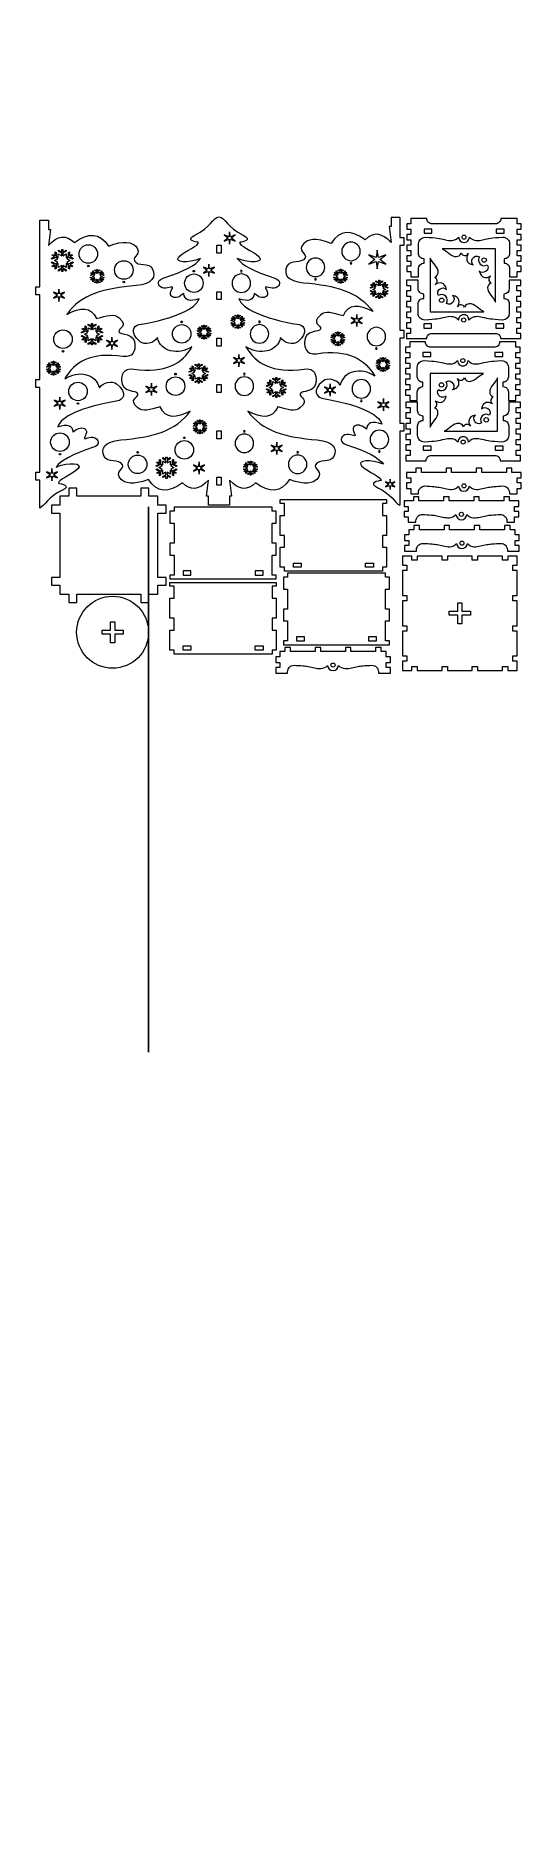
# Model space of a CAD drawing. Header units: centimetres. Extents: x -24 to 24, y -134 to 40.
import ezdxf

# ---------------------------------------------------------------- set-up
doc = ezdxf.new("R2010")
doc.units = ezdxf.units.CM
doc.header["$MEASUREMENT"] = 0
doc.layers.add('layer 1', color=7, linetype='Continuous')

msp = doc.modelspace()

# ---------------------------------------------------------------- linework, layer by layer
at = {"layer": 'layer 1', "lineweight": 9}
for points, knots in [([(-12.65974, -18.23516), (-12.65974, -16.29929), (-14.22908, -14.72995), (-16.16495, -14.72995), (-16.16495, -14.72995), (-18.10084, -14.72995), (-19.67017, -16.29928), (-19.67018, -18.23515), (-19.67018, -18.23515), (-19.67018, -20.17103), (-18.10085, -21.74037), (-16.16498, -21.74039), (-16.16498, -21.74039), (-14.2291, -21.74039), (-12.65975, -20.17106), (-12.65974, -18.23519), (-12.65944, 39.84091), (-12.65974, -134.38736), (-12.65974, -18.23516)], [0, 0, 0, 0, 0.2, 0.2, 0.2, 0.2, 0.4, 0.4, 0.4, 0.4, 0.6, 0.6, 0.6, 0.6, 1, 1, 1, 1.00003, 1.00003, 1.00003, 1.00003]), ([(-23.2563, -6.13966), (-23.2563, -6.13966), (-23.25686, -6.04713), (-23.25686, -6.04713), (-23.25686, -6.04713), (-23.25686, -6.04713), (-23.25686, -3.43298), (-23.25686, -3.43298), (-23.25686, -3.43298), (-23.25686, -3.43298), (-23.65686, -3.43298), (-23.65686, -3.43298), (-23.65686, -3.43298), (-23.65686, -3.43298), (-23.65686, -2.65879), (-23.65686, -2.65879), (-23.65686, -2.65879), (-23.65686, -2.65879), (-23.25686, -2.65879), (-23.25686, -2.65879), (-23.25686, -2.65879), (-23.25686, -2.65879), (-23.25686, 5.59928), (-23.25686, 5.59928), (-23.25686, 5.59928), (-23.25686, 5.59928), (-23.65686, 5.59928), (-23.65686, 5.59928), (-23.65686, 5.59928), (-23.65686, 5.59928), (-23.65686, 6.37347), (-23.65686, 6.37347), (-23.65686, 6.37347), (-23.65686, 6.37347), (-23.25686, 6.37347), (-23.25686, 6.37347), (-23.25686, 6.37347), (-23.25686, 6.37347), (-23.25686, 14.63153), (-23.25686, 14.63153), (-23.25686, 14.63153), (-23.25686, 14.63153), (-23.65686, 14.63153), (-23.65686, 14.63153), (-23.65686, 14.63153), (-23.65686, 14.63153), (-23.65686, 15.40573), (-23.65686, 15.40573), (-23.65686, 15.40573), (-23.65686, 15.40573), (-23.25686, 15.40573), (-23.25686, 15.40573), (-23.25686, 15.40573), (-23.25686, 15.40573), (-23.25686, 21.87988), (-23.25686, 21.87988)], [0, 0, 0, 0, 0.066666667, 0.066666667, 0.066666667, 0.066666667, 0.133333333, 0.133333333, 0.133333333, 0.133333333, 0.2, 0.2, 0.2, 0.2, 0.266666667, 0.266666667, 0.266666667, 0.266666667, 0.333333333, 0.333333333, 0.333333333, 0.333333333, 0.4, 0.4, 0.4, 0.4, 0.466666667, 0.466666667, 0.466666667, 0.466666667, 0.533333333, 0.533333333, 0.533333333, 0.533333333, 0.6, 0.6, 0.6, 0.6, 0.666666667, 0.666666667, 0.666666667, 0.666666667, 0.733333333, 0.733333333, 0.733333333, 0.733333333, 0.8, 0.8, 0.8, 0.8, 0.866666667, 0.866666667, 0.866666667, 0.866666667, 1, 1, 1, 1]), ([(-23.25686, 21.87988), (-23.25686, 21.87988), (-22.42899, 21.87988), (-22.42899, 21.87988), (-22.42899, 21.87988), (-22.42899, 21.87988), (-22.42899, 20.9884), (-22.42899, 20.9884), (-22.42899, 20.9884), (-22.42899, 20.9884), (-22.2327, 20.9884), (-22.2327, 20.9884), (-22.2327, 20.9884), (-22.2327, 20.9884), (-22.42899, 19.42623), (-22.42899, 19.42623), (-22.42899, 19.42623), (-21.50621, 20.43986), (-20.66582, 20.48121), (-19.89476, 19.70437), (-19.89476, 19.70437), (-18.54179, 20.70173), (-17.40965, 20.69906), (-16.57258, 19.35971), (-16.57258, 19.35971), (-15.03844, 19.97655), (-14.25787, 19.70761), (-13.9195, 19.35628), (-13.9195, 19.35628), (-13.19417, 18.6032), (-14.27166, 18.34529), (-14.04546, 17.93965), (-14.04546, 17.93965), (-13.69868, 17.3178), (-12.59775, 17.82934), (-12.26915, 17.13048), (-12.26915, 17.13048), (-11.91773, 16.38307), (-12.26159, 15.66264), (-13.87823, 15.52084), (-13.87823, 15.52084), (-16.98795, 15.24805), (-19.28188, 14.66491), (-20.64306, 12.71141), (-20.64306, 12.71141), (-19.3055, 13.43276), (-18.25142, 13.4927), (-17.73333, 12.30202), (-17.73333, 12.30202), (-16.68671, 12.58263), (-16.06408, 12.83826), (-15.53092, 12.37183), (-15.53092, 12.37183), (-14.5712, 11.53224), (-15.64661, 11.43315), (-15.54841, 11.01673), (-15.54841, 11.01673), (-15.46605, 10.66743), (-13.9659, 11.01636), (-13.9865, 9.69659), (-13.9865, 9.69659), (-13.99209, 9.33812), (-14.05883, 8.44966), (-15.15657, 8.61486), (-15.15657, 8.61486), (-18.23128, 9.07757), (-19.92366, 8.06893), (-20.82552, 6.43775), (-20.82552, 6.43775), (-19.47014, 7.32845), (-17.7615, 6.92444), (-17.46067, 5.55813), (-17.46067, 5.55813), (-17.13224, 6.11123), (-16.20626, 6.30166), (-15.78277, 5.95565), (-15.78277, 5.95565), (-14.61221, 4.9992), (-15.23093, 4.36477), (-15.65849, 4.29068), (-15.65849, 4.29068), (-19.30044, 3.65959), (-21.22089, 2.74212), (-21.51115, 1.76404), (-21.51115, 1.76404), (-21.06295, 1.92726), (-20.67995, 1.98906), (-20.41139, 1.87288), (-20.41139, 1.87288), (-20.20415, 1.78323), (-20.06503, 1.58757), (-20.01666, 1.25076), (-20.01666, 1.25076), (-19.66203, 1.56446), (-19.27264, 1.77352), (-18.91128, 1.5903), (-18.91128, 1.5903), (-18.41392, 1.33813), (-19.01231, 0.74699), (-18.91128, 0.63388), (-18.91128, 0.63388), (-18.83068, 0.54365), (-18.15723, 0.96968), (-17.74707, 0.60548), (-17.74707, 0.60548), (-17.4959, 0.38244), (-17.42964, -0.0261), (-18.0183, -0.22017), (-18.0183, -0.22017), (-20.1277, -0.91556), (-21.21565, -1.51235), (-21.67113, -2.14708), (-21.67113, -2.14708), (-20.39117, -1.61603), (-19.04797, -1.77785), (-19.53828, -2.29502), (-19.53828, -2.29502), (-20.12974, -2.91886), (-21.58039, -3.41184), (-21.43784, -3.72844), (-21.43784, -3.72844), (-21.20032, -3.74827), (-20.10719, -3.96133), (-21.11221, -4.4309), (-21.11221, -4.4309), (-22.43391, -5.04843), (-22.79403, -5.90778), (-23.25694, -6.13999)], [0, 0, 0, 0, 0.03030303, 0.03030303, 0.03030303, 0.03030303, 0.060606061, 0.060606061, 0.060606061, 0.060606061, 0.090909091, 0.090909091, 0.090909091, 0.090909091, 0.121212121, 0.121212121, 0.121212121, 0.121212121, 0.151515152, 0.151515152, 0.151515152, 0.151515152, 0.181818182, 0.181818182, 0.181818182, 0.181818182, 0.212121212, 0.212121212, 0.212121212, 0.212121212, 0.242424242, 0.242424242, 0.242424242, 0.242424242, 0.272727273, 0.272727273, 0.272727273, 0.272727273, 0.303030303, 0.303030303, 0.303030303, 0.303030303, 0.333333333, 0.333333333, 0.333333333, 0.333333333, 0.363636364, 0.363636364, 0.363636364, 0.363636364, 0.393939394, 0.393939394, 0.393939394, 0.393939394, 0.424242424, 0.424242424, 0.424242424, 0.424242424, 0.454545455, 0.454545455, 0.454545455, 0.454545455, 0.484848485, 0.484848485, 0.484848485, 0.484848485, 0.515151515, 0.515151515, 0.515151515, 0.515151515, 0.545454545, 0.545454545, 0.545454545, 0.545454545, 0.575757576, 0.575757576, 0.575757576, 0.575757576, 0.606060606, 0.606060606, 0.606060606, 0.606060606, 0.636363636, 0.636363636, 0.636363636, 0.636363636, 0.666666667, 0.666666667, 0.666666667, 0.666666667, 0.696969697, 0.696969697, 0.696969697, 0.696969697, 0.727272727, 0.727272727, 0.727272727, 0.727272727, 0.757575758, 0.757575758, 0.757575758, 0.757575758, 0.787878788, 0.787878788, 0.787878788, 0.787878788, 0.818181818, 0.818181818, 0.818181818, 0.818181818, 0.848484848, 0.848484848, 0.848484848, 0.848484848, 0.878787879, 0.878787879, 0.878787879, 0.878787879, 0.909090909, 0.909090909, 0.909090909, 0.909090909, 0.939393939, 0.939393939, 0.939393939, 0.939393939, 1, 1, 1, 1]), ([(-5.79997, 22.20737), (-6.38237, 22.15893), (-6.64048, 21.1432), (-8.14463, 20.44041), (-8.14463, 20.44041), (-9.14968, 19.97084), (-8.05652, 19.75778), (-7.81899, 19.73795), (-7.81899, 19.73795), (-7.67645, 19.42135), (-9.1271, 18.92837), (-9.71855, 18.30453), (-9.71855, 18.30453), (-10.20886, 17.78735), (-8.86566, 17.62553), (-7.5857, 18.15659), (-7.5857, 18.15659), (-8.04119, 17.52186), (-9.12914, 16.92507), (-11.23854, 16.22968), (-11.23854, 16.22968), (-11.8272, 16.03561), (-11.76094, 15.62707), (-11.50977, 15.40402), (-11.50977, 15.40402), (-11.09961, 15.03983), (-10.42615, 15.46586), (-10.34556, 15.37562), (-10.34556, 15.37562), (-10.24453, 15.26251), (-10.84292, 14.67138), (-10.34556, 14.41921), (-10.34556, 14.41921), (-9.98419, 14.23599), (-9.59481, 14.44504), (-9.24018, 14.75875), (-9.24018, 14.75875), (-9.19181, 14.42193), (-9.05268, 14.22628), (-8.84544, 14.13663), (-8.84544, 14.13663), (-8.57689, 14.02045), (-8.19388, 14.08224), (-7.74569, 14.24547), (-7.74569, 14.24547), (-8.03595, 13.26739), (-9.9564, 12.34992), (-13.59835, 11.71882), (-13.59835, 11.71882), (-14.02591, 11.64473), (-14.64463, 11.01031), (-13.47406, 10.05386), (-13.47406, 10.05386), (-13.05058, 9.70784), (-12.12459, 9.89828), (-11.79617, 10.45138), (-11.79617, 10.45138), (-11.49534, 9.08507), (-9.7867, 8.68106), (-8.43132, 9.57175), (-8.43132, 9.57175), (-9.33317, 7.94058), (-11.02556, 6.93193), (-14.10027, 7.39464), (-14.10027, 7.39464), (-15.19801, 7.55984), (-15.26475, 6.67139), (-15.27034, 6.31292), (-15.27034, 6.31292), (-15.29094, 4.99315), (-13.79079, 5.34208), (-13.70843, 4.99277), (-13.70843, 4.99277), (-13.61023, 4.57636), (-14.68564, 4.47726), (-13.72592, 3.63768), (-13.72592, 3.63768), (-13.19276, 3.17125), (-12.57013, 3.42688), (-11.52351, 3.70748), (-11.52351, 3.70748), (-11.00542, 2.51681), (-9.95134, 2.57675), (-8.61378, 3.2981), (-8.61378, 3.2981), (-9.97495, 1.34459), (-12.26889, 0.76146), (-15.37861, 0.48867), (-15.37861, 0.48867), (-16.99525, 0.34686), (-17.33911, -0.37356), (-16.98769, -1.12097), (-16.98769, -1.12097), (-16.65908, -1.81983), (-15.55815, -1.3083), (-15.21138, -1.93014), (-15.21138, -1.93014), (-14.98517, -2.33578), (-16.06267, -2.59369), (-15.33734, -3.34677), (-15.33734, -3.34677), (-14.99897, -3.6981), (-14.2184, -3.96704), (-12.68426, -3.35021), (-12.68426, -3.35021), (-11.84719, -4.68955), (-10.71504, -4.69222), (-9.36208, -3.69486), (-9.36208, -3.69486), (-8.59102, -4.4717), (-7.75063, -4.43035), (-6.82784, -3.41672), (-6.82784, -3.41672), (-6.82784, -3.41672), (-7.02414, -4.97889), (-7.02414, -4.97889), (-7.02414, -4.97889), (-7.02414, -4.97889), (-6.82784, -4.97889), (-6.82784, -4.97889), (-6.82784, -4.97889), (-6.82784, -4.97889), (-6.82784, -5.87037), (-6.82784, -5.87037), (-6.82784, -5.87037), (-6.82784, -5.87037), (-5.79997, -5.87037), (-5.79997, -5.87037), (-5.79997, -5.87037), (-5.79997, -5.87037), (-4.7721, -5.87037), (-4.7721, -5.87037), (-4.7721, -5.87037), (-4.7721, -5.87037), (-4.7721, -4.97889), (-4.7721, -4.97889), (-4.7721, -4.97889), (-4.7721, -4.97889), (-4.57581, -4.97889), (-4.57581, -4.97889), (-4.57581, -4.97889), (-4.57581, -4.97889), (-4.7721, -3.41672), (-4.7721, -3.41672), (-4.7721, -3.41672), (-3.84932, -4.43035), (-3.00893, -4.4717), (-2.23787, -3.69486), (-2.23787, -3.69486), (-0.8849, -4.69222), (0.24724, -4.68955), (1.08431, -3.35021), (1.08431, -3.35021), (2.61845, -3.96704), (3.39902, -3.6981), (3.73739, -3.34677), (3.73739, -3.34677), (4.46272, -2.59369), (3.38523, -2.33578), (3.61143, -1.93014), (3.61143, -1.93014), (3.95821, -1.3083), (5.05914, -1.81983), (5.38774, -1.12097), (5.38774, -1.12097), (5.73916, -0.37356), (5.3953, 0.34686), (3.77866, 0.48867), (3.77866, 0.48867), (0.66894, 0.76146), (-1.62499, 1.34459), (-2.98617, 3.2981), (-2.98617, 3.2981), (-1.64861, 2.57675), (-0.59453, 2.51681), (-0.07644, 3.70748), (-0.07644, 3.70748), (0.97018, 3.42688), (1.59281, 3.17125), (2.12597, 3.63768), (2.12597, 3.63768), (3.08569, 4.47726), (2.01028, 4.57636), (2.10848, 4.99277), (2.10848, 4.99277), (2.19084, 5.34208), (3.69099, 4.99315), (3.67039, 6.31292), (3.67039, 6.31292), (3.6648, 6.67139), (3.59806, 7.55984), (2.50032, 7.39464), (2.50032, 7.39464), (-0.57439, 6.93193), (-2.26677, 7.94058), (-3.16863, 9.57175), (-3.16863, 9.57175), (-1.81325, 8.68106), (-0.10461, 9.08507), (0.19622, 10.45138), (0.19622, 10.45138), (0.52465, 9.89828), (1.45063, 9.70784), (1.87412, 10.05386), (1.87412, 10.05386), (3.04468, 11.01031), (2.42596, 11.64473), (1.9984, 11.71882), (1.9984, 11.71882), (-1.64355, 12.34992), (-3.564, 13.26739), (-3.85426, 14.24547), (-3.85426, 14.24547), (-3.40606, 14.08224), (-3.02306, 14.02045), (-2.7545, 14.13663), (-2.7545, 14.13663), (-2.54726, 14.22628), (-2.40814, 14.42193), (-2.35977, 14.75875), (-2.35977, 14.75875), (-2.00514, 14.44504), (-1.61575, 14.23599), (-1.25439, 14.41921), (-1.25439, 14.41921), (-0.75703, 14.67138), (-1.35542, 15.26251), (-1.25439, 15.37562), (-1.25439, 15.37562), (-1.17379, 15.46586), (-0.50034, 15.03983), (-0.09018, 15.40402), (-0.09018, 15.40402), (0.16099, 15.62707), (0.22725, 16.03561), (-0.36141, 16.22968), (-0.36141, 16.22968), (-2.47081, 16.92507), (-3.55876, 17.52186), (-4.01425, 18.15659), (-4.01425, 18.15659), (-2.73428, 17.62553), (-1.39108, 17.78735), (-1.88139, 18.30453), (-1.88139, 18.30453), (-2.47285, 18.92837), (-3.9235, 19.42135), (-3.78095, 19.73795), (-3.78095, 19.73795), (-3.54343, 19.75778), (-2.45027, 19.97084), (-3.45532, 20.44041), (-3.45532, 20.44041), (-4.95947, 21.1432), (-5.21757, 22.15893), (-5.79997, 22.20737)], [0, 0, 0, 0, 0.015384615, 0.015384615, 0.015384615, 0.015384615, 0.030769231, 0.030769231, 0.030769231, 0.030769231, 0.046153846, 0.046153846, 0.046153846, 0.046153846, 0.061538462, 0.061538462, 0.061538462, 0.061538462, 0.076923077, 0.076923077, 0.076923077, 0.076923077, 0.092307692, 0.092307692, 0.092307692, 0.092307692, 0.107692308, 0.107692308, 0.107692308, 0.107692308, 0.123076923, 0.123076923, 0.123076923, 0.123076923, 0.138461538, 0.138461538, 0.138461538, 0.138461538, 0.153846154, 0.153846154, 0.153846154, 0.153846154, 0.169230769, 0.169230769, 0.169230769, 0.169230769, 0.184615385, 0.184615385, 0.184615385, 0.184615385, 0.2, 0.2, 0.2, 0.2, 0.215384615, 0.215384615, 0.215384615, 0.215384615, 0.230769231, 0.230769231, 0.230769231, 0.230769231, 0.246153846, 0.246153846, 0.246153846, 0.246153846, 0.261538462, 0.261538462, 0.261538462, 0.261538462, 0.276923077, 0.276923077, 0.276923077, 0.276923077, 0.292307692, 0.292307692, 0.292307692, 0.292307692, 0.307692308, 0.307692308, 0.307692308, 0.307692308, 0.323076923, 0.323076923, 0.323076923, 0.323076923, 0.338461538, 0.338461538, 0.338461538, 0.338461538, 0.353846154, 0.353846154, 0.353846154, 0.353846154, 0.369230769, 0.369230769, 0.369230769, 0.369230769, 0.384615385, 0.384615385, 0.384615385, 0.384615385, 0.4, 0.4, 0.4, 0.4, 0.415384615, 0.415384615, 0.415384615, 0.415384615, 0.430769231, 0.430769231, 0.430769231, 0.430769231, 0.446153846, 0.446153846, 0.446153846, 0.446153846, 0.461538462, 0.461538462, 0.461538462, 0.461538462, 0.476923077, 0.476923077, 0.476923077, 0.476923077, 0.492307692, 0.492307692, 0.492307692, 0.492307692, 0.507692308, 0.507692308, 0.507692308, 0.507692308, 0.523076923, 0.523076923, 0.523076923, 0.523076923, 0.538461538, 0.538461538, 0.538461538, 0.538461538, 0.553846154, 0.553846154, 0.553846154, 0.553846154, 0.569230769, 0.569230769, 0.569230769, 0.569230769, 0.584615385, 0.584615385, 0.584615385, 0.584615385, 0.6, 0.6, 0.6, 0.6, 0.615384615, 0.615384615, 0.615384615, 0.615384615, 0.630769231, 0.630769231, 0.630769231, 0.630769231, 0.646153846, 0.646153846, 0.646153846, 0.646153846, 0.661538462, 0.661538462, 0.661538462, 0.661538462, 0.676923077, 0.676923077, 0.676923077, 0.676923077, 0.692307692, 0.692307692, 0.692307692, 0.692307692, 0.707692308, 0.707692308, 0.707692308, 0.707692308, 0.723076923, 0.723076923, 0.723076923, 0.723076923, 0.738461538, 0.738461538, 0.738461538, 0.738461538, 0.753846154, 0.753846154, 0.753846154, 0.753846154, 0.769230769, 0.769230769, 0.769230769, 0.769230769, 0.784615385, 0.784615385, 0.784615385, 0.784615385, 0.8, 0.8, 0.8, 0.8, 0.815384615, 0.815384615, 0.815384615, 0.815384615, 0.830769231, 0.830769231, 0.830769231, 0.830769231, 0.846153846, 0.846153846, 0.846153846, 0.846153846, 0.861538462, 0.861538462, 0.861538462, 0.861538462, 0.876923077, 0.876923077, 0.876923077, 0.876923077, 0.892307692, 0.892307692, 0.892307692, 0.892307692, 0.907692308, 0.907692308, 0.907692308, 0.907692308, 0.923076923, 0.923076923, 0.923076923, 0.923076923, 0.938461538, 0.938461538, 0.938461538, 0.938461538, 0.953846154, 0.953846154, 0.953846154, 0.953846154, 0.969230769, 0.969230769, 0.969230769, 0.969230769, 1, 1, 1, 1]), ([(11.81191, 22.15294), (11.81191, 22.15294), (10.98404, 22.15294), (10.98404, 22.15294), (10.98404, 22.15294), (10.98404, 22.15294), (10.98404, 21.26146), (10.98404, 21.26146), (10.98404, 21.26146), (10.98404, 21.26146), (10.78774, 21.26146), (10.78774, 21.26146), (10.78774, 21.26146), (10.78774, 21.26146), (10.98404, 19.69929), (10.98404, 19.69929), (10.98404, 19.69929), (10.06125, 20.71291), (9.22086, 20.75427), (8.44981, 19.97743), (8.44981, 19.97743), (7.09684, 20.97479), (5.9647, 20.97211), (5.12763, 19.63277), (5.12763, 19.63277), (3.59348, 20.24961), (2.81292, 19.98067), (2.47454, 19.62934), (2.47454, 19.62934), (1.74921, 18.87626), (2.82671, 18.61835), (2.6005, 18.21271), (2.6005, 18.21271), (2.25373, 17.59086), (1.1528, 18.1024), (0.82419, 17.40353), (0.82419, 17.40353), (0.47277, 16.65613), (0.81663, 15.9357), (2.43328, 15.7939), (2.43328, 15.7939), (5.54299, 15.52111), (7.83693, 14.93797), (9.1981, 12.98446), (9.1981, 12.98446), (7.86054, 13.70582), (6.80646, 13.76575), (6.28837, 12.57508), (6.28837, 12.57508), (5.24175, 12.85569), (4.61912, 13.11132), (4.08596, 12.64489), (4.08596, 12.64489), (3.12625, 11.8053), (4.20165, 11.70621), (4.10346, 11.28979), (4.10346, 11.28979), (4.0211, 10.94049), (2.52094, 11.28942), (2.54155, 9.96965), (2.54155, 9.96965), (2.54714, 9.61117), (2.61387, 8.72272), (3.71161, 8.88792), (3.71161, 8.88792), (6.78632, 9.35063), (8.47871, 8.34199), (9.38057, 6.71081), (9.38057, 6.71081), (8.02519, 7.60151), (6.31654, 7.1975), (6.01572, 5.83119), (6.01572, 5.83119), (5.68729, 6.38428), (4.7613, 6.57472), (4.33782, 6.22871), (4.33782, 6.22871), (3.16725, 5.27226), (3.78597, 4.63783), (4.21354, 4.56374), (4.21354, 4.56374), (7.85548, 3.93264), (9.77594, 3.01517), (10.06619, 2.0371), (10.06619, 2.0371), (9.618, 2.20032), (9.23499, 2.26212), (8.96644, 2.14594), (8.96644, 2.14594), (8.7592, 2.05628), (8.62008, 1.86063), (8.5717, 1.52382), (8.5717, 1.52382), (8.21707, 1.83752), (7.82769, 2.04658), (7.46632, 1.86335), (7.46632, 1.86335), (6.96897, 1.61119), (7.56735, 1.02005), (7.46632, 0.90694), (7.46632, 0.90694), (7.38573, 0.81671), (6.71227, 1.24274), (6.30212, 0.87854), (6.30212, 0.87854), (6.05094, 0.6555), (5.98468, 0.24695), (6.57334, 0.05289), (6.57334, 0.05289), (8.68275, -0.6425), (9.7707, -1.23929), (10.22618, -1.87403), (10.22618, -1.87403), (8.94622, -1.34297), (7.60302, -1.50479), (8.09333, -2.02196), (8.09333, -2.02196), (8.68479, -2.64581), (10.13543, -3.13879), (9.99289, -3.45538), (9.99289, -3.45538), (9.75537, -3.47521), (8.66221, -3.68827), (9.66725, -4.15784), (9.66725, -4.15784), (10.98895, -4.77539), (11.34858, -5.63455), (11.8115, -5.86676)], [0, 0, 0, 0, 0.03030303, 0.03030303, 0.03030303, 0.03030303, 0.060606061, 0.060606061, 0.060606061, 0.060606061, 0.090909091, 0.090909091, 0.090909091, 0.090909091, 0.121212121, 0.121212121, 0.121212121, 0.121212121, 0.151515152, 0.151515152, 0.151515152, 0.151515152, 0.181818182, 0.181818182, 0.181818182, 0.181818182, 0.212121212, 0.212121212, 0.212121212, 0.212121212, 0.242424242, 0.242424242, 0.242424242, 0.242424242, 0.272727273, 0.272727273, 0.272727273, 0.272727273, 0.303030303, 0.303030303, 0.303030303, 0.303030303, 0.333333333, 0.333333333, 0.333333333, 0.333333333, 0.363636364, 0.363636364, 0.363636364, 0.363636364, 0.393939394, 0.393939394, 0.393939394, 0.393939394, 0.424242424, 0.424242424, 0.424242424, 0.424242424, 0.454545455, 0.454545455, 0.454545455, 0.454545455, 0.484848485, 0.484848485, 0.484848485, 0.484848485, 0.515151515, 0.515151515, 0.515151515, 0.515151515, 0.545454545, 0.545454545, 0.545454545, 0.545454545, 0.575757576, 0.575757576, 0.575757576, 0.575757576, 0.606060606, 0.606060606, 0.606060606, 0.606060606, 0.636363636, 0.636363636, 0.636363636, 0.636363636, 0.666666667, 0.666666667, 0.666666667, 0.666666667, 0.696969697, 0.696969697, 0.696969697, 0.696969697, 0.727272727, 0.727272727, 0.727272727, 0.727272727, 0.757575758, 0.757575758, 0.757575758, 0.757575758, 0.787878788, 0.787878788, 0.787878788, 0.787878788, 0.818181818, 0.818181818, 0.818181818, 0.818181818, 0.848484848, 0.848484848, 0.848484848, 0.848484848, 0.878787879, 0.878787879, 0.878787879, 0.878787879, 0.909090909, 0.909090909, 0.909090909, 0.909090909, 0.939393939, 0.939393939, 0.939393939, 0.939393939, 1, 1, 1, 1]), ([(11.81191, 22.15294), (11.81191, 22.15294), (11.81191, 20.19491), (11.81191, 20.19491), (11.81191, 20.19491), (11.81191, 20.19491), (12.21191, 20.19491), (12.21191, 20.19491), (12.21191, 20.19491), (12.21191, 20.19491), (12.21191, 19.42072), (12.21191, 19.42072), (12.21191, 19.42072), (12.21191, 19.42072), (11.81191, 19.42072), (11.81191, 19.42072), (11.81191, 19.42072), (11.81191, 19.42072), (11.81191, 11.16266), (11.81191, 11.16266), (11.81191, 11.16266), (11.81191, 11.16266), (12.21191, 11.16266), (12.21191, 11.16266), (12.21191, 11.16266), (12.21191, 11.16266), (12.21191, 10.38846), (12.21191, 10.38846), (12.21191, 10.38846), (12.21191, 10.38846), (11.81191, 10.38846), (11.81191, 10.38846), (11.81191, 10.38846), (11.81191, 10.38846), (11.81191, 2.1304), (11.81191, 2.1304), (11.81191, 2.1304), (11.81191, 2.1304), (12.21191, 2.1304), (12.21191, 2.1304), (12.21191, 2.1304), (12.21191, 2.1304), (12.21191, 1.35621), (12.21191, 1.35621), (12.21191, 1.35621), (12.21191, 1.35621), (11.81191, 1.35621), (11.81191, 1.35621), (11.81191, 1.35621), (11.81191, 1.35621), (11.81191, -5.77408), (11.81191, -5.77408), (11.81191, -5.77408), (11.81191, -5.77408), (11.8115, -5.86676), (11.8115, -5.86676)], [0, 0, 0, 0, 0.066666667, 0.066666667, 0.066666667, 0.066666667, 0.133333333, 0.133333333, 0.133333333, 0.133333333, 0.2, 0.2, 0.2, 0.2, 0.266666667, 0.266666667, 0.266666667, 0.266666667, 0.333333333, 0.333333333, 0.333333333, 0.333333333, 0.4, 0.4, 0.4, 0.4, 0.466666667, 0.466666667, 0.466666667, 0.466666667, 0.533333333, 0.533333333, 0.533333333, 0.533333333, 0.6, 0.6, 0.6, 0.6, 0.666666667, 0.666666667, 0.666666667, 0.666666667, 0.733333333, 0.733333333, 0.733333333, 0.733333333, 0.8, 0.8, 0.8, 0.8, 0.866666667, 0.866666667, 0.866666667, 0.866666667, 1, 1, 1, 1]), ([(13.64303, 17.18466), (13.64303, 17.18466), (13.64303, 16.36111), (13.64303, 16.36111), (13.64303, 16.36111), (13.64303, 16.36111), (12.90849, 16.36111), (12.90849, 16.36111), (12.90849, 16.36111), (12.90849, 16.36111), (12.90849, 16.87872), (12.90849, 16.87872), (12.90849, 16.87872), (12.90849, 16.87872), (12.50849, 16.87872), (12.50849, 16.87872), (12.50849, 16.87872), (12.50849, 16.87872), (12.50849, 17.39485), (12.50849, 17.39485), (12.50849, 17.39485), (12.50849, 17.39485), (12.90849, 17.39485), (12.90849, 17.39485), (12.90849, 17.39485), (12.90849, 17.39485), (12.90849, 17.91245), (12.90849, 17.91245), (12.90849, 17.91245), (12.90849, 17.91245), (12.50849, 17.91245), (12.50849, 17.91245), (12.50849, 17.91245), (12.50849, 17.91245), (12.50849, 18.42858), (12.50849, 18.42858), (12.50849, 18.42858), (12.50849, 18.42858), (12.90849, 18.42858), (12.90849, 18.42858), (12.90849, 18.42858), (12.90849, 18.42858), (12.90849, 18.94619), (12.90849, 18.94619), (12.90849, 18.94619), (12.90849, 18.94619), (12.50849, 18.94619), (12.50849, 18.94619), (12.50849, 18.94619), (12.50849, 18.94619), (12.50849, 19.46232), (12.50849, 19.46232), (12.50849, 19.46232), (12.50849, 19.46232), (12.90849, 19.46232), (12.90849, 19.46232), (12.90849, 19.46232), (12.90849, 19.46232), (12.90849, 19.97993), (12.90849, 19.97993), (12.90849, 19.97993), (12.90849, 19.97993), (12.50849, 19.97993), (12.50849, 19.97993), (12.50849, 19.97993), (12.50849, 19.97993), (12.50849, 20.49606), (12.50849, 20.49606), (12.50849, 20.49606), (12.50849, 20.49606), (12.90849, 20.49606), (12.90849, 20.49606), (12.90849, 20.49606), (12.90849, 20.49606), (12.90849, 21.01366), (12.90849, 21.01366), (12.90849, 21.01366), (12.90849, 21.01366), (12.50849, 21.01366), (12.50849, 21.01366), (12.50849, 21.01366), (12.50849, 21.01366), (12.50849, 21.52979), (12.50849, 21.52979), (12.50849, 21.52979), (12.50849, 21.52979), (12.90849, 21.52979), (12.90849, 21.52979), (12.90849, 21.52979), (12.90849, 21.52979), (12.90849, 22.0474), (12.90849, 22.0474), (12.90849, 22.0474), (12.90849, 22.0474), (14.45024, 22.0474), (14.45024, 22.0474), (14.45024, 22.0474), (14.44986, 21.91027), (14.50405, 21.7786), (14.60089, 21.68149), (14.60089, 21.68149), (14.69773, 21.58439), (14.82923, 21.52979), (14.96637, 21.52979), (14.96637, 21.52979), (14.96637, 21.52979), (21.14952, 21.52979), (21.14952, 21.52979), (21.14952, 21.52979), (21.28667, 21.52979), (21.41817, 21.58437), (21.51501, 21.68149), (21.51501, 21.68149), (21.61184, 21.7786), (21.66604, 21.91027), (21.66565, 22.0474), (21.66565, 22.0474), (21.66565, 22.0474), (23.25688, 22.0474), (23.25688, 22.0474), (23.25688, 22.0474), (23.25688, 22.0474), (23.25688, 21.52979), (23.25688, 21.52979), (23.25688, 21.52979), (23.25688, 21.52979), (23.65688, 21.52979), (23.65688, 21.52979), (23.65688, 21.52979), (23.65688, 21.52979), (23.65688, 21.01366), (23.65688, 21.01366), (23.65688, 21.01366), (23.65688, 21.01366), (23.25688, 21.01366), (23.25688, 21.01366), (23.25688, 21.01366), (23.25688, 21.01366), (23.25688, 20.49606), (23.25688, 20.49606), (23.25688, 20.49606), (23.25688, 20.49606), (23.65688, 20.49606), (23.65688, 20.49606), (23.65688, 20.49606), (23.65688, 20.49606), (23.65688, 19.97993), (23.65688, 19.97993), (23.65688, 19.97993), (23.65688, 19.97993), (23.25688, 19.97993), (23.25688, 19.97993), (23.25688, 19.97993), (23.25688, 19.97993), (23.25688, 19.46232), (23.25688, 19.46232), (23.25688, 19.46232), (23.25688, 19.46232), (23.65688, 19.46232), (23.65688, 19.46232), (23.65688, 19.46232), (23.65688, 19.46232), (23.65688, 18.94619), (23.65688, 18.94619), (23.65688, 18.94619), (23.65688, 18.94619), (23.25688, 18.94619), (23.25688, 18.94619), (23.25688, 18.94619), (23.25688, 18.94619), (23.25688, 18.42858), (23.25688, 18.42858), (23.25688, 18.42858), (23.25688, 18.42858), (23.65688, 18.42858), (23.65688, 18.42858), (23.65688, 18.42858), (23.65688, 18.42858), (23.65688, 17.91245), (23.65688, 17.91245), (23.65688, 17.91245), (23.65688, 17.91245), (23.25688, 17.91245), (23.25688, 17.91245), (23.25688, 17.91245), (23.25688, 17.91245), (23.25688, 17.39485), (23.25688, 17.39485), (23.25688, 17.39485), (23.25688, 17.39485), (23.65688, 17.39485), (23.65688, 17.39485), (23.65688, 17.39485), (23.65688, 17.39485), (23.65688, 16.87872), (23.65688, 16.87872), (23.65688, 16.87872), (23.65688, 16.87872), (23.25688, 16.87872), (23.25688, 16.87872), (23.25688, 16.87872), (23.25688, 16.87872), (23.25688, 16.36111), (23.25688, 16.36111), (23.25688, 16.36111), (23.25688, 16.36111), (22.52233, 16.36111), (22.52233, 16.36111), (22.52233, 16.36111), (22.52233, 16.36111), (22.52233, 17.18466), (22.52233, 17.18466), (22.52233, 17.18466), (22.52233, 17.32155), (22.46796, 17.45282), (22.37116, 17.54962), (22.37116, 17.54962), (22.27437, 17.64641), (22.1431, 17.70079), (22.00621, 17.70079), (22.00621, 17.70079), (22.00621, 17.70079), (21.98024, 17.70079), (21.98024, 17.70079), (21.98024, 17.70079), (21.98024, 17.70079), (21.98024, 18.13051), (21.98024, 18.13051), (21.98024, 18.13051), (21.98024, 18.13051), (22.00621, 18.13051), (22.00621, 18.13051), (22.00621, 18.13051), (22.1431, 18.13051), (22.27437, 18.18489), (22.37116, 18.28169), (22.37116, 18.28169), (22.46796, 18.37848), (22.52233, 18.50975), (22.52233, 18.64664), (22.52233, 18.64664), (22.52233, 18.64664), (22.52233, 19.5888), (22.52233, 19.5888), (22.52233, 19.5888), (22.52233, 19.75991), (22.45436, 19.924), (22.33338, 20.04499), (22.33338, 20.04499), (22.21239, 20.16599), (22.04828, 20.23396), (21.87717, 20.23396), (21.87717, 20.23396), (20.64612, 20.16271), (20.59841, 20.1398), (19.89263, 19.97993), (19.89263, 19.97993), (19.53661, 19.89928), (19.01311, 19.78377), (18.59881, 20.23396), (18.59881, 20.23396), (18.59881, 20.04956), (18.50044, 19.87917), (18.34075, 19.78698), (18.34075, 19.78698), (18.18106, 19.69477), (17.98431, 19.69477), (17.82462, 19.78698), (17.82462, 19.78698), (17.66493, 19.87917), (17.56655, 20.04956), (17.56655, 20.23396), (17.56655, 20.23396), (17.15226, 19.78377), (16.62877, 19.89928), (16.27273, 19.97993), (16.27273, 19.97993), (15.56695, 20.1398), (15.51925, 20.16271), (14.28819, 20.23396), (14.28819, 20.23396), (13.93188, 20.23396), (13.64303, 19.94511), (13.64303, 19.5888), (13.64303, 19.5888), (13.64303, 19.5888), (13.64303, 18.64664), (13.64303, 18.64664), (13.64303, 18.64664), (13.64303, 18.50975), (13.69741, 18.37848), (13.79421, 18.28169), (13.79421, 18.28169), (13.89099, 18.18489), (14.02227, 18.13051), (14.15916, 18.13051), (14.15916, 18.13051), (14.15916, 18.13051), (14.18512, 18.13051), (14.18512, 18.13051), (14.18512, 18.13051), (14.18512, 18.13051), (14.18512, 17.70079), (14.18512, 17.70079), (14.18512, 17.70079), (14.18512, 17.70079), (14.15916, 17.70079), (14.15916, 17.70079), (14.15916, 17.70079), (13.87412, 17.70079), (13.64303, 17.46971), (13.64303, 17.18467), (13.64303, 17.18467), (13.64303, 17.18467), (13.64303, 17.18466), (13.64303, 17.18466)], [0, 0, 0, 0, 0.0125, 0.0125, 0.0125, 0.0125, 0.025, 0.025, 0.025, 0.025, 0.0375, 0.0375, 0.0375, 0.0375, 0.05, 0.05, 0.05, 0.05, 0.0625, 0.0625, 0.0625, 0.0625, 0.075, 0.075, 0.075, 0.075, 0.0875, 0.0875, 0.0875, 0.0875, 0.1, 0.1, 0.1, 0.1, 0.1125, 0.1125, 0.1125, 0.1125, 0.125, 0.125, 0.125, 0.125, 0.1375, 0.1375, 0.1375, 0.1375, 0.15, 0.15, 0.15, 0.15, 0.1625, 0.1625, 0.1625, 0.1625, 0.175, 0.175, 0.175, 0.175, 0.1875, 0.1875, 0.1875, 0.1875, 0.2, 0.2, 0.2, 0.2, 0.2125, 0.2125, 0.2125, 0.2125, 0.225, 0.225, 0.225, 0.225, 0.2375, 0.2375, 0.2375, 0.2375, 0.25, 0.25, 0.25, 0.25, 0.2625, 0.2625, 0.2625, 0.2625, 0.275, 0.275, 0.275, 0.275, 0.2875, 0.2875, 0.2875, 0.2875, 0.3, 0.3, 0.3, 0.3, 0.3125, 0.3125, 0.3125, 0.3125, 0.325, 0.325, 0.325, 0.325, 0.3375, 0.3375, 0.3375, 0.3375, 0.35, 0.35, 0.35, 0.35, 0.3625, 0.3625, 0.3625, 0.3625, 0.375, 0.375, 0.375, 0.375, 0.3875, 0.3875, 0.3875, 0.3875, 0.4, 0.4, 0.4, 0.4, 0.4125, 0.4125, 0.4125, 0.4125, 0.425, 0.425, 0.425, 0.425, 0.4375, 0.4375, 0.4375, 0.4375, 0.45, 0.45, 0.45, 0.45, 0.4625, 0.4625, 0.4625, 0.4625, 0.475, 0.475, 0.475, 0.475, 0.4875, 0.4875, 0.4875, 0.4875, 0.5, 0.5, 0.5, 0.5, 0.5125, 0.5125, 0.5125, 0.5125, 0.525, 0.525, 0.525, 0.525, 0.5375, 0.5375, 0.5375, 0.5375, 0.55, 0.55, 0.55, 0.55, 0.5625, 0.5625, 0.5625, 0.5625, 0.575, 0.575, 0.575, 0.575, 0.5875, 0.5875, 0.5875, 0.5875, 0.6, 0.6, 0.6, 0.6, 0.6125, 0.6125, 0.6125, 0.6125, 0.625, 0.625, 0.625, 0.625, 0.6375, 0.6375, 0.6375, 0.6375, 0.65, 0.65, 0.65, 0.65, 0.6625, 0.6625, 0.6625, 0.6625, 0.675, 0.675, 0.675, 0.675, 0.6875, 0.6875, 0.6875, 0.6875, 0.7, 0.7, 0.7, 0.7, 0.7125, 0.7125, 0.7125, 0.7125, 0.725, 0.725, 0.725, 0.725, 0.7375, 0.7375, 0.7375, 0.7375, 0.75, 0.75, 0.75, 0.75, 0.7625, 0.7625, 0.7625, 0.7625, 0.775, 0.775, 0.775, 0.775, 0.7875, 0.7875, 0.7875, 0.7875, 0.8, 0.8, 0.8, 0.8, 0.8125, 0.8125, 0.8125, 0.8125, 0.825, 0.825, 0.825, 0.825, 0.8375, 0.8375, 0.8375, 0.8375, 0.85, 0.85, 0.85, 0.85, 0.8625, 0.8625, 0.8625, 0.8625, 0.875, 0.875, 0.875, 0.875, 0.8875, 0.8875, 0.8875, 0.8875, 0.9, 0.9, 0.9, 0.9, 0.9125, 0.9125, 0.9125, 0.9125, 0.925, 0.925, 0.925, 0.925, 0.9375, 0.9375, 0.9375, 0.9375, 0.95, 0.95, 0.95, 0.95, 0.9625, 0.9625, 0.9625, 0.9625, 0.975, 0.975, 0.975, 0.975, 1, 1, 1, 1]), ([(14.18512, 20.61888), (14.18512, 20.61888), (14.18512, 21.01888), (14.18512, 21.01888), (14.18512, 21.01888), (14.18512, 21.01888), (14.95932, 21.01888), (14.95932, 21.01888), (14.95932, 21.01888), (14.95932, 21.01888), (14.95932, 20.61888), (14.95932, 20.61888), (14.95932, 20.61888), (14.95932, 20.61888), (14.18512, 20.61888), (14.18512, 20.61888)], [0, 0, 0, 0, 0.2, 0.2, 0.2, 0.2, 0.4, 0.4, 0.4, 0.4, 0.6, 0.6, 0.6, 0.6, 1, 1, 1, 1]), ([(21.20605, 20.61888), (21.20605, 20.61888), (21.20605, 21.01888), (21.20605, 21.01888), (21.20605, 21.01888), (21.20605, 21.01888), (21.98024, 21.01888), (21.98024, 21.01888), (21.98024, 21.01888), (21.98024, 21.01888), (21.98024, 20.61888), (21.98024, 20.61888), (21.98024, 20.61888), (21.98024, 20.61888), (21.20605, 20.61888), (21.20605, 20.61888)], [0, 0, 0, 0, 0.2, 0.2, 0.2, 0.2, 0.4, 0.4, 0.4, 0.4, 0.6, 0.6, 0.6, 0.6, 1, 1, 1, 1]), ([(-18.53817, 17.68951), (-18.03933, 17.68951), (-17.63494, 18.0939), (-17.63494, 18.59273), (-17.63494, 18.59273), (-17.63494, 19.09157), (-18.03933, 19.49596), (-18.53817, 19.49596), (-18.53817, 19.49596), (-19.03701, 19.49596), (-19.44139, 19.09157), (-19.44139, 18.59273), (-19.44139, 18.59273), (-19.44139, 18.0939), (-19.03701, 17.68951), (-18.53817, 17.68951)], [0, 0, 0, 0, 0.2, 0.2, 0.2, 0.2, 0.4, 0.4, 0.4, 0.4, 0.6, 0.6, 0.6, 0.6, 1, 1, 1, 1]), ([(-5.99997, 19.44249), (-5.99997, 19.44249), (-5.99997, 18.6683), (-5.99997, 18.6683), (-5.99997, 18.6683), (-5.99997, 18.6683), (-5.59997, 18.6683), (-5.59997, 18.6683), (-5.59997, 18.6683), (-5.59997, 18.6683), (-5.59997, 19.44249), (-5.59997, 19.44249), (-5.59997, 19.44249), (-5.59997, 19.44249), (-5.99997, 19.44249), (-5.99997, 19.44249)], [0, 0, 0, 0, 0.2, 0.2, 0.2, 0.2, 0.4, 0.4, 0.4, 0.4, 0.6, 0.6, 0.6, 0.6, 1, 1, 1, 1]), ([(-4.76693, 20.74753), (-4.76693, 20.74753), (-4.69094, 20.28071), (-4.69094, 20.28071), (-4.69094, 20.28071), (-4.69094, 20.28071), (-4.23475, 20.4505), (-4.23475, 20.4505), (-4.23475, 20.4505), (-4.23475, 20.4505), (-4.61495, 20.15348), (-4.61495, 20.15348), (-4.61495, 20.15348), (-4.61495, 20.15348), (-4.23475, 19.85646), (-4.23475, 19.85646), (-4.23475, 19.85646), (-4.23475, 19.85646), (-4.69094, 20.02626), (-4.69094, 20.02626), (-4.69094, 20.02626), (-4.69094, 20.02626), (-4.76693, 19.55943), (-4.76693, 19.55943), (-4.76693, 19.55943), (-4.76693, 19.55943), (-4.84292, 20.02626), (-4.84292, 20.02626), (-4.84292, 20.02626), (-4.84292, 20.02626), (-5.29911, 19.85646), (-5.29911, 19.85646), (-5.29911, 19.85646), (-5.29911, 19.85646), (-4.9189, 20.15348), (-4.9189, 20.15348), (-4.9189, 20.15348), (-4.9189, 20.15348), (-5.29911, 20.4505), (-5.29911, 20.4505), (-5.29911, 20.4505), (-5.29911, 20.4505), (-4.84292, 20.28071), (-4.84292, 20.28071), (-4.84292, 20.28071), (-4.84292, 20.28071), (-4.76693, 20.74753), (-4.76693, 20.74753)], [0, 0, 0, 0, 0.076923077, 0.076923077, 0.076923077, 0.076923077, 0.153846154, 0.153846154, 0.153846154, 0.153846154, 0.230769231, 0.230769231, 0.230769231, 0.230769231, 0.307692308, 0.307692308, 0.307692308, 0.307692308, 0.384615385, 0.384615385, 0.384615385, 0.384615385, 0.461538462, 0.461538462, 0.461538462, 0.461538462, 0.538461538, 0.538461538, 0.538461538, 0.538461538, 0.615384615, 0.615384615, 0.615384615, 0.615384615, 0.692307692, 0.692307692, 0.692307692, 0.692307692, 0.769230769, 0.769230769, 0.769230769, 0.769230769, 0.846153846, 0.846153846, 0.846153846, 0.846153846, 1, 1, 1, 1]), ([(7.07001, 17.9447), (6.57117, 17.9447), (6.16679, 18.34908), (6.16679, 18.84792), (6.16679, 18.84792), (6.16679, 19.34676), (6.57117, 19.75115), (7.07001, 19.75115), (7.07001, 19.75115), (7.56885, 19.75115), (7.97324, 19.34676), (7.97324, 18.84792), (7.97324, 18.84792), (7.97324, 18.34908), (7.56885, 17.9447), (7.07001, 17.9447)], [0, 0, 0, 0, 0.2, 0.2, 0.2, 0.2, 0.4, 0.4, 0.4, 0.4, 0.6, 0.6, 0.6, 0.6, 1, 1, 1, 1]), ([(17.88381, 20.23396), (17.88381, 20.12411), (17.97285, 20.03507), (18.08268, 20.03507), (18.08268, 20.03507), (18.19253, 20.03507), (18.28156, 20.12411), (18.28156, 20.23396), (18.28156, 20.23396), (18.28156, 20.34379), (18.19253, 20.43284), (18.08268, 20.43284), (18.08268, 20.43284), (17.97285, 20.43284), (17.88381, 20.34379), (17.88381, 20.23396)], [0, 0, 0, 0, 0.2, 0.2, 0.2, 0.2, 0.4, 0.4, 0.4, 0.4, 0.6, 0.6, 0.6, 0.6, 1, 1, 1, 1]), ([(-21.00212, 16.87504), (-21.00212, 16.87504), (-21.00212, 17.1024), (-21.00212, 17.1024), (-21.00212, 17.1024), (-21.00212, 17.1024), (-20.68281, 16.92502), (-20.68281, 16.92502), (-20.68281, 16.92502), (-20.68281, 16.92502), (-20.68281, 17.04837), (-20.68281, 17.04837), (-20.68281, 17.04837), (-20.68281, 17.04837), (-21.00212, 17.23997), (-21.00212, 17.23997), (-21.00212, 17.23997), (-21.00212, 17.23997), (-21.00212, 17.47919), (-21.00212, 17.47919), (-21.00212, 17.47919), (-21.00212, 17.47919), (-20.68281, 17.2947), (-20.68281, 17.2947), (-20.68281, 17.2947), (-20.68281, 17.2947), (-20.68281, 17.67094), (-20.68281, 17.67094), (-20.68281, 17.67094), (-20.68281, 17.67094), (-20.47106, 17.54742), (-20.47106, 17.54742), (-20.47106, 17.54742), (-20.47106, 17.54742), (-20.47106, 17.17173), (-20.47106, 17.17173), (-20.47106, 17.17173), (-20.47106, 17.17173), (-20.35639, 17.1092), (-20.35639, 17.1092), (-20.35639, 17.1092), (-20.35639, 17.1092), (-20.35639, 17.48697), (-20.35639, 17.48697), (-20.35639, 17.48697), (-20.35639, 17.48697), (-20.13018, 17.35125), (-20.13018, 17.35125), (-20.13018, 17.35125), (-20.13018, 17.35125), (-20.07306, 17.44995), (-20.07306, 17.44995), (-20.07306, 17.44995), (-20.07306, 17.44995), (-20.3064, 17.58544), (-20.3064, 17.58544), (-20.3064, 17.58544), (-20.3064, 17.58544), (-19.97947, 17.77022), (-19.97947, 17.77022), (-19.97947, 17.77022), (-19.97947, 17.77022), (-20.08055, 17.83088), (-20.08055, 17.83088), (-20.08055, 17.83088), (-20.08055, 17.83088), (-20.42138, 17.63915), (-20.42138, 17.63915), (-20.42138, 17.63915), (-20.42138, 17.63915), (-20.63196, 17.77077), (-20.63196, 17.77077), (-20.63196, 17.77077), (-20.63196, 17.77077), (-20.29981, 17.95451), (-20.29981, 17.95451), (-20.29981, 17.95451), (-20.29981, 17.95451), (-20.63248, 18.14565), (-20.63248, 18.14565), (-20.63248, 18.14565), (-20.63248, 18.14565), (-20.42148, 18.2687), (-20.42148, 18.2687), (-20.42148, 18.2687), (-20.42148, 18.2687), (-20.07374, 18.09128), (-20.07374, 18.09128), (-20.07374, 18.09128), (-20.07374, 18.09128), (-19.97943, 18.14591), (-19.97943, 18.14591), (-19.97943, 18.14591), (-19.97943, 18.14591), (-20.3067, 18.33797), (-20.3067, 18.33797), (-20.3067, 18.33797), (-20.3067, 18.33797), (-20.07297, 18.46611), (-20.07297, 18.46611), (-20.07297, 18.46611), (-20.07297, 18.46611), (-20.12355, 18.55717), (-20.12355, 18.55717), (-20.12355, 18.55717), (-20.12355, 18.55717), (-20.35639, 18.42199), (-20.35639, 18.42199), (-20.35639, 18.42199), (-20.35639, 18.42199), (-20.35639, 18.79344), (-20.35639, 18.79344), (-20.35639, 18.79344), (-20.35639, 18.79344), (-20.47106, 18.7361), (-20.47106, 18.7361), (-20.47106, 18.7361), (-20.47106, 18.7361), (-20.47106, 18.36845), (-20.47106, 18.36845), (-20.47106, 18.36845), (-20.47106, 18.36845), (-20.68281, 18.2361), (-20.68281, 18.2361), (-20.68281, 18.2361), (-20.68281, 18.2361), (-20.68281, 18.60725), (-20.68281, 18.60725), (-20.68281, 18.60725), (-20.68281, 18.60725), (-21.00212, 18.42986), (-21.00212, 18.42986), (-21.00212, 18.42986), (-21.00212, 18.42986), (-21.00212, 18.67571), (-21.00212, 18.67571), (-21.00212, 18.67571), (-21.00212, 18.67571), (-20.68281, 18.8602), (-20.68281, 18.8602), (-20.68281, 18.8602), (-20.68281, 18.8602), (-20.68281, 18.97486), (-20.68281, 18.97486), (-20.68281, 18.97486), (-20.68281, 18.97486), (-21.00212, 18.78329), (-21.00212, 18.78329), (-21.00212, 18.78329), (-21.00212, 18.78329), (-21.00212, 19.04751), (-21.00212, 19.04751), (-21.00212, 19.04751), (-21.00212, 19.04751), (-21.12387, 19.04751), (-21.12387, 19.04751), (-21.12387, 19.04751), (-21.12387, 19.04751), (-21.12387, 18.7837), (-21.12387, 18.7837), (-21.12387, 18.7837), (-21.12387, 18.7837), (-21.45028, 18.97528), (-21.45028, 18.97528), (-21.45028, 18.97528), (-21.45028, 18.97528), (-21.45028, 18.86033), (-21.45028, 18.86033), (-21.45028, 18.86033), (-21.45028, 18.86033), (-21.12387, 18.67584), (-21.12387, 18.67584), (-21.12387, 18.67584), (-21.12387, 18.67584), (-21.12387, 18.43058), (-21.12387, 18.43058), (-21.12387, 18.43058), (-21.12387, 18.43058), (-21.45737, 18.60797), (-21.45737, 18.60797), (-21.45737, 18.60797), (-21.45737, 18.60797), (-21.45737, 18.2361), (-21.45737, 18.2361), (-21.45737, 18.2361), (-21.45737, 18.2361), (-21.66912, 18.36845), (-21.66912, 18.36845), (-21.66912, 18.36845), (-21.66912, 18.36845), (-21.66912, 18.73666), (-21.66912, 18.73666), (-21.66912, 18.73666), (-21.66912, 18.73666), (-21.76961, 18.79192), (-21.76961, 18.79192), (-21.76961, 18.79192), (-21.76961, 18.79192), (-21.76961, 18.42254), (-21.76961, 18.42254), (-21.76961, 18.42254), (-21.76961, 18.42254), (-22.00939, 18.55744), (-22.00939, 18.55744), (-22.00939, 18.55744), (-22.00939, 18.55744), (-22.06013, 18.46611), (-22.06013, 18.46611), (-22.06013, 18.46611), (-22.06013, 18.46611), (-21.82673, 18.33817), (-21.82673, 18.33817), (-21.82673, 18.33817), (-21.82673, 18.33817), (-22.14769, 18.14561), (-22.14769, 18.14561), (-22.14769, 18.14561), (-22.14769, 18.14561), (-22.05904, 18.09143), (-22.05904, 18.09143), (-22.05904, 18.09143), (-22.05904, 18.09143), (-21.71161, 18.2687), (-21.71161, 18.2687), (-21.71161, 18.2687), (-21.71161, 18.2687), (-21.50059, 18.14565), (-21.50059, 18.14565), (-21.50059, 18.14565), (-21.50059, 18.14565), (-21.83329, 17.95451), (-21.83329, 17.95451), (-21.83329, 17.95451), (-21.83329, 17.95451), (-21.50111, 17.77077), (-21.50111, 17.77077), (-21.50111, 17.77077), (-21.50111, 17.77077), (-21.71161, 17.63921), (-21.71161, 17.63921), (-21.71161, 17.63921), (-21.71161, 17.63921), (-22.05952, 17.83093), (-22.05952, 17.83093), (-22.05952, 17.83093), (-22.05952, 17.83093), (-22.16071, 17.77022), (-22.16071, 17.77022), (-22.16071, 17.77022), (-22.16071, 17.77022), (-21.83484, 17.58602), (-21.83484, 17.58602), (-21.83484, 17.58602), (-21.83484, 17.58602), (-22.05393, 17.45005), (-22.05393, 17.45005), (-22.05393, 17.45005), (-22.05393, 17.45005), (-22.00203, 17.3514), (-22.00203, 17.3514), (-22.00203, 17.3514), (-22.00203, 17.3514), (-21.76961, 17.48637), (-21.76961, 17.48637), (-21.76961, 17.48637), (-21.76961, 17.48637), (-21.76961, 17.11089), (-21.76961, 17.11089), (-21.76961, 17.11089), (-21.76961, 17.11089), (-21.66912, 17.17115), (-21.66912, 17.17115), (-21.66912, 17.17115), (-21.66912, 17.17115), (-21.66912, 17.54742), (-21.66912, 17.54742), (-21.66912, 17.54742), (-21.66912, 17.54742), (-21.45737, 17.67094), (-21.45737, 17.67094), (-21.45737, 17.67094), (-21.45737, 17.67094), (-21.45737, 17.29393), (-21.45737, 17.29393), (-21.45737, 17.29393), (-21.45737, 17.29393), (-21.12387, 17.47841), (-21.12387, 17.47841), (-21.12387, 17.47841), (-21.12387, 17.47841), (-21.12387, 17.23982), (-21.12387, 17.23982), (-21.12387, 17.23982), (-21.12387, 17.23982), (-21.45028, 17.04823), (-21.45028, 17.04823), (-21.45028, 17.04823), (-21.45028, 17.04823), (-21.45028, 16.92467), (-21.45028, 16.92467), (-21.45028, 16.92467), (-21.45028, 16.92467), (-21.12387, 17.10205), (-21.12387, 17.10205), (-21.12387, 17.10205), (-21.12387, 17.10205), (-21.12387, 16.87504), (-21.12387, 16.87504), (-21.12387, 16.87504), (-21.12387, 16.87504), (-21.00212, 16.87504), (-21.00212, 16.87504)], [0, 0, 0, 0, 0.012658228, 0.012658228, 0.012658228, 0.012658228, 0.025316456, 0.025316456, 0.025316456, 0.025316456, 0.037974684, 0.037974684, 0.037974684, 0.037974684, 0.050632911, 0.050632911, 0.050632911, 0.050632911, 0.063291139, 0.063291139, 0.063291139, 0.063291139, 0.075949367, 0.075949367, 0.075949367, 0.075949367, 0.088607595, 0.088607595, 0.088607595, 0.088607595, 0.101265823, 0.101265823, 0.101265823, 0.101265823, 0.113924051, 0.113924051, 0.113924051, 0.113924051, 0.126582278, 0.126582278, 0.126582278, 0.126582278, 0.139240506, 0.139240506, 0.139240506, 0.139240506, 0.151898734, 0.151898734, 0.151898734, 0.151898734, 0.164556962, 0.164556962, 0.164556962, 0.164556962, 0.17721519, 0.17721519, 0.17721519, 0.17721519, 0.189873418, 0.189873418, 0.189873418, 0.189873418, 0.202531646, 0.202531646, 0.202531646, 0.202531646, 0.215189873, 0.215189873, 0.215189873, 0.215189873, 0.227848101, 0.227848101, 0.227848101, 0.227848101, 0.240506329, 0.240506329, 0.240506329, 0.240506329, 0.253164557, 0.253164557, 0.253164557, 0.253164557, 0.265822785, 0.265822785, 0.265822785, 0.265822785, 0.278481013, 0.278481013, 0.278481013, 0.278481013, 0.291139241, 0.291139241, 0.291139241, 0.291139241, 0.303797468, 0.303797468, 0.303797468, 0.303797468, 0.316455696, 0.316455696, 0.316455696, 0.316455696, 0.329113924, 0.329113924, 0.329113924, 0.329113924, 0.341772152, 0.341772152, 0.341772152, 0.341772152, 0.35443038, 0.35443038, 0.35443038, 0.35443038, 0.367088608, 0.367088608, 0.367088608, 0.367088608, 0.379746835, 0.379746835, 0.379746835, 0.379746835, 0.392405063, 0.392405063, 0.392405063, 0.392405063, 0.405063291, 0.405063291, 0.405063291, 0.405063291, 0.417721519, 0.417721519, 0.417721519, 0.417721519, 0.430379747, 0.430379747, 0.430379747, 0.430379747, 0.443037975, 0.443037975, 0.443037975, 0.443037975, 0.455696203, 0.455696203, 0.455696203, 0.455696203, 0.46835443, 0.46835443, 0.46835443, 0.46835443, 0.481012658, 0.481012658, 0.481012658, 0.481012658, 0.493670886, 0.493670886, 0.493670886, 0.493670886, 0.506329114, 0.506329114, 0.506329114, 0.506329114, 0.518987342, 0.518987342, 0.518987342, 0.518987342, 0.53164557, 0.53164557, 0.53164557, 0.53164557, 0.544303797, 0.544303797, 0.544303797, 0.544303797, 0.556962025, 0.556962025, 0.556962025, 0.556962025, 0.569620253, 0.569620253, 0.569620253, 0.569620253, 0.582278481, 0.582278481, 0.582278481, 0.582278481, 0.594936709, 0.594936709, 0.594936709, 0.594936709, 0.607594937, 0.607594937, 0.607594937, 0.607594937, 0.620253165, 0.620253165, 0.620253165, 0.620253165, 0.632911392, 0.632911392, 0.632911392, 0.632911392, 0.64556962, 0.64556962, 0.64556962, 0.64556962, 0.658227848, 0.658227848, 0.658227848, 0.658227848, 0.670886076, 0.670886076, 0.670886076, 0.670886076, 0.683544304, 0.683544304, 0.683544304, 0.683544304, 0.696202532, 0.696202532, 0.696202532, 0.696202532, 0.708860759, 0.708860759, 0.708860759, 0.708860759, 0.721518987, 0.721518987, 0.721518987, 0.721518987, 0.734177215, 0.734177215, 0.734177215, 0.734177215, 0.746835443, 0.746835443, 0.746835443, 0.746835443, 0.759493671, 0.759493671, 0.759493671, 0.759493671, 0.772151899, 0.772151899, 0.772151899, 0.772151899, 0.784810127, 0.784810127, 0.784810127, 0.784810127, 0.797468354, 0.797468354, 0.797468354, 0.797468354, 0.810126582, 0.810126582, 0.810126582, 0.810126582, 0.82278481, 0.82278481, 0.82278481, 0.82278481, 0.835443038, 0.835443038, 0.835443038, 0.835443038, 0.848101266, 0.848101266, 0.848101266, 0.848101266, 0.860759494, 0.860759494, 0.860759494, 0.860759494, 0.873417722, 0.873417722, 0.873417722, 0.873417722, 0.886075949, 0.886075949, 0.886075949, 0.886075949, 0.898734177, 0.898734177, 0.898734177, 0.898734177, 0.911392405, 0.911392405, 0.911392405, 0.911392405, 0.924050633, 0.924050633, 0.924050633, 0.924050633, 0.936708861, 0.936708861, 0.936708861, 0.936708861, 0.949367089, 0.949367089, 0.949367089, 0.949367089, 0.962025316, 0.962025316, 0.962025316, 0.962025316, 0.974683544, 0.974683544, 0.974683544, 0.974683544, 1, 1, 1, 1]), ([(-18.53597, 17.34414), (-18.49323, 17.34414), (-18.45855, 17.37881), (-18.45855, 17.42156), (-18.45855, 17.42156), (-18.45855, 17.46431), (-18.49323, 17.49898), (-18.53597, 17.49898), (-18.53597, 17.49898), (-18.57872, 17.49898), (-18.61339, 17.46431), (-18.61339, 17.42156), (-18.61339, 17.42156), (-18.61339, 17.37881), (-18.57872, 17.34414), (-18.53597, 17.34414)], [0, 0, 0, 0, 0.2, 0.2, 0.2, 0.2, 0.4, 0.4, 0.4, 0.4, 0.6, 0.6, 0.6, 0.6, 1, 1, 1, 1]), ([(-15.07298, 16.13415), (-14.57414, 16.13415), (-14.16975, 16.53854), (-14.16975, 17.03738), (-14.16975, 17.03738), (-14.16975, 17.53622), (-14.57414, 17.9406), (-15.07298, 17.9406), (-15.07298, 17.9406), (-15.57182, 17.9406), (-15.97621, 17.53622), (-15.97621, 17.03738), (-15.97621, 17.03738), (-15.97621, 16.53854), (-15.57182, 16.13415), (-15.07298, 16.13415)], [0, 0, 0, 0, 0.2, 0.2, 0.2, 0.2, 0.4, 0.4, 0.4, 0.4, 0.6, 0.6, 0.6, 0.6, 1, 1, 1, 1]), ([(-6.78449, 17.60667), (-6.78449, 17.60667), (-6.7085, 17.13984), (-6.7085, 17.13984), (-6.7085, 17.13984), (-6.7085, 17.13984), (-6.25231, 17.30964), (-6.25231, 17.30964), (-6.25231, 17.30964), (-6.25231, 17.30964), (-6.63252, 17.01262), (-6.63252, 17.01262), (-6.63252, 17.01262), (-6.63252, 17.01262), (-6.25231, 16.7156), (-6.25231, 16.7156), (-6.25231, 16.7156), (-6.25231, 16.7156), (-6.7085, 16.88539), (-6.7085, 16.88539), (-6.7085, 16.88539), (-6.7085, 16.88539), (-6.78449, 16.41857), (-6.78449, 16.41857), (-6.78449, 16.41857), (-6.78449, 16.41857), (-6.86048, 16.88539), (-6.86048, 16.88539), (-6.86048, 16.88539), (-6.86048, 16.88539), (-7.31667, 16.7156), (-7.31667, 16.7156), (-7.31667, 16.7156), (-7.31667, 16.7156), (-6.93646, 17.01262), (-6.93646, 17.01262), (-6.93646, 17.01262), (-6.93646, 17.01262), (-7.31667, 17.30964), (-7.31667, 17.30964), (-7.31667, 17.30964), (-7.31667, 17.30964), (-6.86048, 17.13984), (-6.86048, 17.13984), (-6.86048, 17.13984), (-6.86048, 17.13984), (-6.78449, 17.60667), (-6.78449, 17.60667)], [0, 0, 0, 0, 0.076923077, 0.076923077, 0.076923077, 0.076923077, 0.153846154, 0.153846154, 0.153846154, 0.153846154, 0.230769231, 0.230769231, 0.230769231, 0.230769231, 0.307692308, 0.307692308, 0.307692308, 0.307692308, 0.384615385, 0.384615385, 0.384615385, 0.384615385, 0.461538462, 0.461538462, 0.461538462, 0.461538462, 0.538461538, 0.538461538, 0.538461538, 0.538461538, 0.615384615, 0.615384615, 0.615384615, 0.615384615, 0.692307692, 0.692307692, 0.692307692, 0.692307692, 0.769230769, 0.769230769, 0.769230769, 0.769230769, 0.846153846, 0.846153846, 0.846153846, 0.846153846, 1, 1, 1, 1]), ([(3.60483, 16.38934), (3.10599, 16.38934), (2.7016, 16.79373), (2.7016, 17.29257), (2.7016, 17.29257), (2.7016, 17.7914), (3.10599, 18.19579), (3.60483, 18.19579), (3.60483, 18.19579), (4.10366, 18.19579), (4.50805, 17.7914), (4.50805, 17.29257), (4.50805, 17.29257), (4.50805, 16.79373), (4.10366, 16.38934), (3.60483, 16.38934)], [0, 0, 0, 0, 0.2, 0.2, 0.2, 0.2, 0.4, 0.4, 0.4, 0.4, 0.6, 0.6, 0.6, 0.6, 1, 1, 1, 1]), ([(7.06782, 17.59933), (7.02507, 17.59933), (6.9904, 17.634), (6.9904, 17.67675), (6.9904, 17.67675), (6.9904, 17.7195), (7.02507, 17.75417), (7.06782, 17.75417), (7.06782, 17.75417), (7.11057, 17.75417), (7.14524, 17.7195), (7.14524, 17.67675), (7.14524, 17.67675), (7.14524, 17.634), (7.11057, 17.59933), (7.06782, 17.59933)], [0, 0, 0, 0, 0.2, 0.2, 0.2, 0.2, 0.4, 0.4, 0.4, 0.4, 0.6, 0.6, 0.6, 0.6, 1, 1, 1, 1]), ([(9.63048, 17.13564), (9.63048, 17.13564), (9.51261, 17.8598), (9.51261, 17.8598), (9.51261, 17.8598), (9.51261, 17.8598), (8.80493, 17.59641), (8.80493, 17.59641), (8.80493, 17.59641), (8.80493, 17.59641), (9.39472, 18.05717), (9.39472, 18.05717), (9.39472, 18.05717), (9.39472, 18.05717), (8.80493, 18.51792), (8.80493, 18.51792), (8.80493, 18.51792), (8.80493, 18.51792), (9.51261, 18.25453), (9.51261, 18.25453), (9.51261, 18.25453), (9.51261, 18.25453), (9.63048, 18.9787), (9.63048, 18.9787), (9.63048, 18.9787), (9.63048, 18.9787), (9.74835, 18.25453), (9.74835, 18.25453), (9.74835, 18.25453), (9.74835, 18.25453), (10.45603, 18.51792), (10.45603, 18.51792), (10.45603, 18.51792), (10.45603, 18.51792), (9.86623, 18.05717), (9.86623, 18.05717), (9.86623, 18.05717), (9.86623, 18.05717), (10.45603, 17.59641), (10.45603, 17.59641), (10.45603, 17.59641), (10.45603, 17.59641), (9.74835, 17.8598), (9.74835, 17.8598), (9.74835, 17.8598), (9.74835, 17.8598), (9.63048, 17.13564), (9.63048, 17.13564)], [0, 0, 0, 0, 0.076923077, 0.076923077, 0.076923077, 0.076923077, 0.153846154, 0.153846154, 0.153846154, 0.153846154, 0.230769231, 0.230769231, 0.230769231, 0.230769231, 0.307692308, 0.307692308, 0.307692308, 0.307692308, 0.384615385, 0.384615385, 0.384615385, 0.384615385, 0.461538462, 0.461538462, 0.461538462, 0.461538462, 0.538461538, 0.538461538, 0.538461538, 0.538461538, 0.615384615, 0.615384615, 0.615384615, 0.615384615, 0.692307692, 0.692307692, 0.692307692, 0.692307692, 0.769230769, 0.769230769, 0.769230769, 0.769230769, 0.846153846, 0.846153846, 0.846153846, 0.846153846, 1, 1, 1, 1]), ([(15.23019, 16.3143), (15.36005, 16.2559), (15.44734, 16.13086), (15.45739, 15.98882), (15.45739, 15.98882), (15.46744, 15.8468), (15.39864, 15.71072), (15.27831, 15.63461), (15.27831, 15.63461), (15.69926, 15.89018), (16.20764, 15.89171), (16.37303, 15.14739), (16.37303, 15.14739), (16.0925, 15.51276), (15.26476, 15.14049), (15.59622, 14.54591), (15.59622, 14.54591), (15.81471, 14.69261), (16.10644, 14.66419), (16.29252, 14.47811), (16.29252, 14.47811), (16.47859, 14.29204), (16.50701, 14.0003), (16.36032, 13.78182), (16.36032, 13.78182), (16.9549, 13.45036), (17.32716, 14.27809), (16.96179, 14.55863), (16.96179, 14.55863), (17.70612, 14.39322), (17.70459, 13.88486), (17.44901, 13.4639), (17.44901, 13.4639), (17.52512, 13.58424), (17.6612, 13.65304), (17.80324, 13.64298), (17.80324, 13.64298), (17.94528, 13.63293), (18.07031, 13.54565), (18.12871, 13.41578), (18.12871, 13.41578), (18.25273, 13.65199), (18.42302, 13.7321), (18.58544, 13.74615), (18.58544, 13.74615), (19.10339, 13.79093), (19.54146, 13.16391), (20.00538, 12.97982), (20.00538, 12.97982), (20.00538, 12.97982), (14.79422, 12.97982), (14.79422, 12.97982), (14.79422, 12.97982), (14.79422, 12.97982), (14.79422, 18.19098), (14.79422, 18.19098), (14.79422, 18.19098), (14.97832, 17.72704), (15.60534, 17.28898), (15.56055, 16.77104), (15.56055, 16.77104), (15.54652, 16.60862), (15.4664, 16.43833), (15.23018, 16.3143), (15.23018, 16.3143), (15.23018, 16.3143), (15.23019, 16.3143), (15.23019, 16.3143)], [0, 0, 0, 0, 0.055555556, 0.055555556, 0.055555556, 0.055555556, 0.111111111, 0.111111111, 0.111111111, 0.111111111, 0.166666667, 0.166666667, 0.166666667, 0.166666667, 0.222222222, 0.222222222, 0.222222222, 0.222222222, 0.277777778, 0.277777778, 0.277777778, 0.277777778, 0.333333333, 0.333333333, 0.333333333, 0.333333333, 0.388888889, 0.388888889, 0.388888889, 0.388888889, 0.444444444, 0.444444444, 0.444444444, 0.444444444, 0.5, 0.5, 0.5, 0.5, 0.555555556, 0.555555556, 0.555555556, 0.555555556, 0.611111111, 0.611111111, 0.611111111, 0.611111111, 0.666666667, 0.666666667, 0.666666667, 0.666666667, 0.722222222, 0.722222222, 0.722222222, 0.722222222, 0.777777778, 0.777777778, 0.777777778, 0.777777778, 0.833333333, 0.833333333, 0.833333333, 0.833333333, 0.888888889, 0.888888889, 0.888888889, 0.888888889, 1, 1, 1, 1]), ([(20.71303, 15.77823), (20.58316, 15.83663), (20.49588, 15.96166), (20.48583, 16.1037), (20.48583, 16.1037), (20.47577, 16.24574), (20.54457, 16.38182), (20.66492, 16.45792), (20.66492, 16.45792), (20.24395, 16.20235), (19.73559, 16.20082), (19.57018, 16.94515), (19.57018, 16.94515), (19.85072, 16.57977), (20.67845, 16.95204), (20.34701, 17.54662), (20.34701, 17.54662), (20.12852, 17.39993), (19.83679, 17.42833), (19.6507, 17.61441), (19.6507, 17.61441), (19.46462, 17.8005), (19.43622, 18.09223), (19.5829, 18.31072), (19.5829, 18.31072), (18.98832, 18.64217), (18.61605, 17.81444), (18.98143, 17.5339), (18.98143, 17.5339), (18.23711, 17.6993), (18.23863, 18.20768), (18.49421, 18.62863), (18.49421, 18.62863), (18.4181, 18.50828), (18.28203, 18.4395), (18.13999, 18.44955), (18.13999, 18.44955), (17.99795, 18.4596), (17.87292, 18.54688), (17.81452, 18.67675), (17.81452, 18.67675), (17.69048, 18.44054), (17.52019, 18.36042), (17.35777, 18.34639), (17.35777, 18.34639), (16.83983, 18.3016), (16.40177, 18.92862), (15.93783, 19.11271), (15.93783, 19.11271), (15.93783, 19.11271), (21.14899, 19.11271), (21.14899, 19.11271), (21.14899, 19.11271), (21.14899, 19.11271), (21.14899, 13.90155), (21.14899, 13.90155), (21.14899, 13.90155), (20.9649, 14.36548), (20.33788, 14.80355), (20.38267, 15.32148), (20.38267, 15.32148), (20.39671, 15.48392), (20.47683, 15.65419), (20.71303, 15.77823)], [0, 0, 0, 0, 0.058823529, 0.058823529, 0.058823529, 0.058823529, 0.117647059, 0.117647059, 0.117647059, 0.117647059, 0.176470588, 0.176470588, 0.176470588, 0.176470588, 0.235294118, 0.235294118, 0.235294118, 0.235294118, 0.294117647, 0.294117647, 0.294117647, 0.294117647, 0.352941176, 0.352941176, 0.352941176, 0.352941176, 0.411764706, 0.411764706, 0.411764706, 0.411764706, 0.470588235, 0.470588235, 0.470588235, 0.470588235, 0.529411765, 0.529411765, 0.529411765, 0.529411765, 0.588235294, 0.588235294, 0.588235294, 0.588235294, 0.647058824, 0.647058824, 0.647058824, 0.647058824, 0.705882353, 0.705882353, 0.705882353, 0.705882353, 0.764705882, 0.764705882, 0.764705882, 0.764705882, 0.823529412, 0.823529412, 0.823529412, 0.823529412, 0.882352941, 0.882352941, 0.882352941, 0.882352941, 1, 1, 1, 1]), ([(20.25466, 18.00378), (20.25466, 18.1223), (20.15858, 18.21837), (20.04006, 18.21837), (20.04006, 18.21837), (19.92155, 18.21837), (19.82547, 18.1223), (19.82547, 18.00378), (19.82547, 18.00378), (19.82547, 17.88526), (19.92155, 17.78919), (20.04006, 17.78919), (20.04006, 17.78919), (20.15858, 17.78919), (20.25466, 17.88526), (20.25466, 18.00378)], [0, 0, 0, 0, 0.2, 0.2, 0.2, 0.2, 0.4, 0.4, 0.4, 0.4, 0.6, 0.6, 0.6, 0.6, 1, 1, 1, 1]), ([(-17.62361, 15.7471), (-17.62361, 15.7471), (-17.62361, 15.88867), (-17.62361, 15.88867), (-17.62361, 15.88867), (-17.62361, 15.88867), (-17.42479, 15.77822), (-17.42479, 15.77822), (-17.42479, 15.77822), (-17.42479, 15.77822), (-17.42479, 15.85503), (-17.42479, 15.85503), (-17.42479, 15.85503), (-17.42479, 15.85503), (-17.62361, 15.97433), (-17.62361, 15.97433), (-17.62361, 15.97433), (-17.62361, 15.97433), (-17.62361, 16.12329), (-17.62361, 16.12329), (-17.62361, 16.12329), (-17.62361, 16.12329), (-17.42479, 16.00841), (-17.42479, 16.00841), (-17.42479, 16.00841), (-17.42479, 16.00841), (-17.42479, 16.2427), (-17.42479, 16.2427), (-17.42479, 16.2427), (-17.42479, 16.2427), (-17.29293, 16.16578), (-17.29293, 16.16578), (-17.29293, 16.16578), (-17.29293, 16.16578), (-17.29293, 15.93184), (-17.29293, 15.93184), (-17.29293, 15.93184), (-17.29293, 15.93184), (-17.22152, 15.8929), (-17.22152, 15.8929), (-17.22152, 15.8929), (-17.22152, 15.8929), (-17.22152, 16.12814), (-17.22152, 16.12814), (-17.22152, 16.12814), (-17.22152, 16.12814), (-17.08067, 16.04362), (-17.08067, 16.04362), (-17.08067, 16.04362), (-17.08067, 16.04362), (-17.0451, 16.10508), (-17.0451, 16.10508), (-17.0451, 16.10508), (-17.0451, 16.10508), (-17.1904, 16.18946), (-17.1904, 16.18946), (-17.1904, 16.18946), (-17.1904, 16.18946), (-16.98683, 16.30451), (-16.98683, 16.30451), (-16.98683, 16.30451), (-16.98683, 16.30451), (-17.04977, 16.34228), (-17.04977, 16.34228), (-17.04977, 16.34228), (-17.04977, 16.34228), (-17.262, 16.2229), (-17.262, 16.2229), (-17.262, 16.2229), (-17.262, 16.2229), (-17.39312, 16.30486), (-17.39312, 16.30486), (-17.39312, 16.30486), (-17.39312, 16.30486), (-17.1863, 16.41928), (-17.1863, 16.41928), (-17.1863, 16.41928), (-17.1863, 16.41928), (-17.39344, 16.5383), (-17.39344, 16.5383), (-17.39344, 16.5383), (-17.39344, 16.5383), (-17.26206, 16.61491), (-17.26206, 16.61491), (-17.26206, 16.61491), (-17.26206, 16.61491), (-17.04552, 16.50444), (-17.04552, 16.50444), (-17.04552, 16.50444), (-17.04552, 16.50444), (-16.9868, 16.53845), (-16.9868, 16.53845), (-16.9868, 16.53845), (-16.9868, 16.53845), (-17.19058, 16.65805), (-17.19058, 16.65805), (-17.19058, 16.65805), (-17.19058, 16.65805), (-17.04504, 16.73784), (-17.04504, 16.73784), (-17.04504, 16.73784), (-17.04504, 16.73784), (-17.07654, 16.79454), (-17.07654, 16.79454), (-17.07654, 16.79454), (-17.07654, 16.79454), (-17.22152, 16.71036), (-17.22152, 16.71036), (-17.22152, 16.71036), (-17.22152, 16.71036), (-17.22152, 16.94166), (-17.22152, 16.94166), (-17.22152, 16.94166), (-17.22152, 16.94166), (-17.29293, 16.90596), (-17.29293, 16.90596), (-17.29293, 16.90596), (-17.29293, 16.90596), (-17.29293, 16.67703), (-17.29293, 16.67703), (-17.29293, 16.67703), (-17.29293, 16.67703), (-17.42479, 16.59462), (-17.42479, 16.59462), (-17.42479, 16.59462), (-17.42479, 16.59462), (-17.42479, 16.82573), (-17.42479, 16.82573), (-17.42479, 16.82573), (-17.42479, 16.82573), (-17.62361, 16.71526), (-17.62361, 16.71526), (-17.62361, 16.71526), (-17.62361, 16.71526), (-17.62361, 16.86836), (-17.62361, 16.86836), (-17.62361, 16.86836), (-17.62361, 16.86836), (-17.42479, 16.98324), (-17.42479, 16.98324), (-17.42479, 16.98324), (-17.42479, 16.98324), (-17.42479, 17.05463), (-17.42479, 17.05463), (-17.42479, 17.05463), (-17.42479, 17.05463), (-17.62361, 16.93534), (-17.62361, 16.93534), (-17.62361, 16.93534), (-17.62361, 16.93534), (-17.62361, 17.09987), (-17.62361, 17.09987), (-17.62361, 17.09987), (-17.62361, 17.09987), (-17.69943, 17.09987), (-17.69943, 17.09987), (-17.69943, 17.09987), (-17.69943, 17.09987), (-17.69943, 16.9356), (-17.69943, 16.9356), (-17.69943, 16.9356), (-17.69943, 16.9356), (-17.90268, 17.05489), (-17.90268, 17.05489), (-17.90268, 17.05489), (-17.90268, 17.05489), (-17.90268, 16.98331), (-17.90268, 16.98331), (-17.90268, 16.98331), (-17.90268, 16.98331), (-17.69943, 16.86844), (-17.69943, 16.86844), (-17.69943, 16.86844), (-17.69943, 16.86844), (-17.69943, 16.71571), (-17.69943, 16.71571), (-17.69943, 16.71571), (-17.69943, 16.71571), (-17.9071, 16.82618), (-17.9071, 16.82618), (-17.9071, 16.82618), (-17.9071, 16.82618), (-17.9071, 16.59462), (-17.9071, 16.59462), (-17.9071, 16.59462), (-17.9071, 16.59462), (-18.03895, 16.67703), (-18.03895, 16.67703), (-18.03895, 16.67703), (-18.03895, 16.67703), (-18.03895, 16.90631), (-18.03895, 16.90631), (-18.03895, 16.90631), (-18.03895, 16.90631), (-18.10152, 16.94072), (-18.10152, 16.94072), (-18.10152, 16.94072), (-18.10152, 16.94072), (-18.10152, 16.71071), (-18.10152, 16.71071), (-18.10152, 16.71071), (-18.10152, 16.71071), (-18.25084, 16.79471), (-18.25084, 16.79471), (-18.25084, 16.79471), (-18.25084, 16.79471), (-18.28243, 16.73784), (-18.28243, 16.73784), (-18.28243, 16.73784), (-18.28243, 16.73784), (-18.1371, 16.65817), (-18.1371, 16.65817), (-18.1371, 16.65817), (-18.1371, 16.65817), (-18.33695, 16.53827), (-18.33695, 16.53827), (-18.33695, 16.53827), (-18.33695, 16.53827), (-18.28175, 16.50453), (-18.28175, 16.50453), (-18.28175, 16.50453), (-18.28175, 16.50453), (-18.06541, 16.61491), (-18.06541, 16.61491), (-18.06541, 16.61491), (-18.06541, 16.61491), (-17.93401, 16.5383), (-17.93401, 16.5383), (-17.93401, 16.5383), (-17.93401, 16.5383), (-18.14117, 16.41928), (-18.14117, 16.41928), (-18.14117, 16.41928), (-18.14117, 16.41928), (-17.93433, 16.30486), (-17.93433, 16.30486), (-17.93433, 16.30486), (-17.93433, 16.30486), (-18.06541, 16.22294), (-18.06541, 16.22294), (-18.06541, 16.22294), (-18.06541, 16.22294), (-18.28205, 16.34232), (-18.28205, 16.34232), (-18.28205, 16.34232), (-18.28205, 16.34232), (-18.34506, 16.30451), (-18.34506, 16.30451), (-18.34506, 16.30451), (-18.34506, 16.30451), (-18.14214, 16.18982), (-18.14214, 16.18982), (-18.14214, 16.18982), (-18.14214, 16.18982), (-18.27857, 16.10515), (-18.27857, 16.10515), (-18.27857, 16.10515), (-18.27857, 16.10515), (-18.24624, 16.04373), (-18.24624, 16.04373), (-18.24624, 16.04373), (-18.24624, 16.04373), (-18.10152, 16.12777), (-18.10152, 16.12777), (-18.10152, 16.12777), (-18.10152, 16.12777), (-18.10152, 15.89396), (-18.10152, 15.89396), (-18.10152, 15.89396), (-18.10152, 15.89396), (-18.03895, 15.93148), (-18.03895, 15.93148), (-18.03895, 15.93148), (-18.03895, 15.93148), (-18.03895, 16.16578), (-18.03895, 16.16578), (-18.03895, 16.16578), (-18.03895, 16.16578), (-17.9071, 16.2427), (-17.9071, 16.2427), (-17.9071, 16.2427), (-17.9071, 16.2427), (-17.9071, 16.00793), (-17.9071, 16.00793), (-17.9071, 16.00793), (-17.9071, 16.00793), (-17.69943, 16.12281), (-17.69943, 16.12281), (-17.69943, 16.12281), (-17.69943, 16.12281), (-17.69943, 15.97424), (-17.69943, 15.97424), (-17.69943, 15.97424), (-17.69943, 15.97424), (-17.90268, 15.85494), (-17.90268, 15.85494), (-17.90268, 15.85494), (-17.90268, 15.85494), (-17.90268, 15.778), (-17.90268, 15.778), (-17.90268, 15.778), (-17.90268, 15.778), (-17.69943, 15.88845), (-17.69943, 15.88845), (-17.69943, 15.88845), (-17.69943, 15.88845), (-17.69943, 15.7471), (-17.69943, 15.7471), (-17.69943, 15.7471), (-17.69943, 15.7471), (-17.62361, 15.7471), (-17.62361, 15.7471)], [0, 0, 0, 0, 0.012658228, 0.012658228, 0.012658228, 0.012658228, 0.025316456, 0.025316456, 0.025316456, 0.025316456, 0.037974684, 0.037974684, 0.037974684, 0.037974684, 0.050632911, 0.050632911, 0.050632911, 0.050632911, 0.063291139, 0.063291139, 0.063291139, 0.063291139, 0.075949367, 0.075949367, 0.075949367, 0.075949367, 0.088607595, 0.088607595, 0.088607595, 0.088607595, 0.101265823, 0.101265823, 0.101265823, 0.101265823, 0.113924051, 0.113924051, 0.113924051, 0.113924051, 0.126582278, 0.126582278, 0.126582278, 0.126582278, 0.139240506, 0.139240506, 0.139240506, 0.139240506, 0.151898734, 0.151898734, 0.151898734, 0.151898734, 0.164556962, 0.164556962, 0.164556962, 0.164556962, 0.17721519, 0.17721519, 0.17721519, 0.17721519, 0.189873418, 0.189873418, 0.189873418, 0.189873418, 0.202531646, 0.202531646, 0.202531646, 0.202531646, 0.215189873, 0.215189873, 0.215189873, 0.215189873, 0.227848101, 0.227848101, 0.227848101, 0.227848101, 0.240506329, 0.240506329, 0.240506329, 0.240506329, 0.253164557, 0.253164557, 0.253164557, 0.253164557, 0.265822785, 0.265822785, 0.265822785, 0.265822785, 0.278481013, 0.278481013, 0.278481013, 0.278481013, 0.291139241, 0.291139241, 0.291139241, 0.291139241, 0.303797468, 0.303797468, 0.303797468, 0.303797468, 0.316455696, 0.316455696, 0.316455696, 0.316455696, 0.329113924, 0.329113924, 0.329113924, 0.329113924, 0.341772152, 0.341772152, 0.341772152, 0.341772152, 0.35443038, 0.35443038, 0.35443038, 0.35443038, 0.367088608, 0.367088608, 0.367088608, 0.367088608, 0.379746835, 0.379746835, 0.379746835, 0.379746835, 0.392405063, 0.392405063, 0.392405063, 0.392405063, 0.405063291, 0.405063291, 0.405063291, 0.405063291, 0.417721519, 0.417721519, 0.417721519, 0.417721519, 0.430379747, 0.430379747, 0.430379747, 0.430379747, 0.443037975, 0.443037975, 0.443037975, 0.443037975, 0.455696203, 0.455696203, 0.455696203, 0.455696203, 0.46835443, 0.46835443, 0.46835443, 0.46835443, 0.481012658, 0.481012658, 0.481012658, 0.481012658, 0.493670886, 0.493670886, 0.493670886, 0.493670886, 0.506329114, 0.506329114, 0.506329114, 0.506329114, 0.518987342, 0.518987342, 0.518987342, 0.518987342, 0.53164557, 0.53164557, 0.53164557, 0.53164557, 0.544303797, 0.544303797, 0.544303797, 0.544303797, 0.556962025, 0.556962025, 0.556962025, 0.556962025, 0.569620253, 0.569620253, 0.569620253, 0.569620253, 0.582278481, 0.582278481, 0.582278481, 0.582278481, 0.594936709, 0.594936709, 0.594936709, 0.594936709, 0.607594937, 0.607594937, 0.607594937, 0.607594937, 0.620253165, 0.620253165, 0.620253165, 0.620253165, 0.632911392, 0.632911392, 0.632911392, 0.632911392, 0.64556962, 0.64556962, 0.64556962, 0.64556962, 0.658227848, 0.658227848, 0.658227848, 0.658227848, 0.670886076, 0.670886076, 0.670886076, 0.670886076, 0.683544304, 0.683544304, 0.683544304, 0.683544304, 0.696202532, 0.696202532, 0.696202532, 0.696202532, 0.708860759, 0.708860759, 0.708860759, 0.708860759, 0.721518987, 0.721518987, 0.721518987, 0.721518987, 0.734177215, 0.734177215, 0.734177215, 0.734177215, 0.746835443, 0.746835443, 0.746835443, 0.746835443, 0.759493671, 0.759493671, 0.759493671, 0.759493671, 0.772151899, 0.772151899, 0.772151899, 0.772151899, 0.784810127, 0.784810127, 0.784810127, 0.784810127, 0.797468354, 0.797468354, 0.797468354, 0.797468354, 0.810126582, 0.810126582, 0.810126582, 0.810126582, 0.82278481, 0.82278481, 0.82278481, 0.82278481, 0.835443038, 0.835443038, 0.835443038, 0.835443038, 0.848101266, 0.848101266, 0.848101266, 0.848101266, 0.860759494, 0.860759494, 0.860759494, 0.860759494, 0.873417722, 0.873417722, 0.873417722, 0.873417722, 0.886075949, 0.886075949, 0.886075949, 0.886075949, 0.898734177, 0.898734177, 0.898734177, 0.898734177, 0.911392405, 0.911392405, 0.911392405, 0.911392405, 0.924050633, 0.924050633, 0.924050633, 0.924050633, 0.936708861, 0.936708861, 0.936708861, 0.936708861, 0.949367089, 0.949367089, 0.949367089, 0.949367089, 0.962025316, 0.962025316, 0.962025316, 0.962025316, 0.974683544, 0.974683544, 0.974683544, 0.974683544, 1, 1, 1, 1]), ([(-15.07079, 15.78879), (-15.02804, 15.78879), (-14.99337, 15.82346), (-14.99337, 15.86621), (-14.99337, 15.86621), (-14.99337, 15.90895), (-15.02804, 15.94362), (-15.07079, 15.94362), (-15.07079, 15.94362), (-15.11354, 15.94362), (-15.14821, 15.90895), (-15.14821, 15.86621), (-15.14821, 15.86621), (-15.14821, 15.82346), (-15.11354, 15.78879), (-15.07079, 15.78879)], [0, 0, 0, 0, 0.2, 0.2, 0.2, 0.2, 0.4, 0.4, 0.4, 0.4, 0.6, 0.6, 0.6, 0.6, 1, 1, 1, 1]), ([(-8.24733, 16.65319), (-8.74617, 16.65319), (-9.15055, 16.2488), (-9.15055, 15.74996), (-9.15055, 15.74996), (-9.15055, 15.25112), (-8.74617, 14.84673), (-8.24733, 14.84673), (-8.24733, 14.84673), (-7.74849, 14.84673), (-7.3441, 15.25112), (-7.3441, 15.74996), (-7.3441, 15.74996), (-7.3441, 16.2488), (-7.74849, 16.65319), (-8.24733, 16.65319)], [0, 0, 0, 0, 0.2, 0.2, 0.2, 0.2, 0.4, 0.4, 0.4, 0.4, 0.6, 0.6, 0.6, 0.6, 1, 1, 1, 1]), ([(-8.24952, 16.99855), (-8.29227, 16.99855), (-8.32694, 16.96388), (-8.32694, 16.92113), (-8.32694, 16.92113), (-8.32694, 16.87839), (-8.29227, 16.84371), (-8.24952, 16.84371), (-8.24952, 16.84371), (-8.20677, 16.84371), (-8.1721, 16.87839), (-8.1721, 16.92113), (-8.1721, 16.92113), (-8.1721, 16.96388), (-8.20677, 16.99855), (-8.24952, 16.99855)], [0, 0, 0, 0, 0.2, 0.2, 0.2, 0.2, 0.4, 0.4, 0.4, 0.4, 0.6, 0.6, 0.6, 0.6, 1, 1, 1, 1]), ([(-3.62123, 16.65319), (-3.12239, 16.65319), (-2.718, 16.2488), (-2.718, 15.74996), (-2.718, 15.74996), (-2.718, 15.25112), (-3.12239, 14.84673), (-3.62123, 14.84673), (-3.62123, 14.84673), (-4.12006, 14.84673), (-4.52445, 15.25112), (-4.52445, 15.74996), (-4.52445, 15.74996), (-4.52445, 16.2488), (-4.12006, 16.65319), (-3.62123, 16.65319)], [0, 0, 0, 0, 0.2, 0.2, 0.2, 0.2, 0.4, 0.4, 0.4, 0.4, 0.6, 0.6, 0.6, 0.6, 1, 1, 1, 1]), ([(-3.61903, 16.99855), (-3.57628, 16.99855), (-3.54161, 16.96388), (-3.54161, 16.92113), (-3.54161, 16.92113), (-3.54161, 16.87839), (-3.57628, 16.84371), (-3.61903, 16.84371), (-3.61903, 16.84371), (-3.66178, 16.84371), (-3.69645, 16.87839), (-3.69645, 16.92113), (-3.69645, 16.92113), (-3.69645, 16.96388), (-3.66178, 16.99855), (-3.61903, 16.99855)], [0, 0, 0, 0, 0.2, 0.2, 0.2, 0.2, 0.4, 0.4, 0.4, 0.4, 0.6, 0.6, 0.6, 0.6, 1, 1, 1, 1]), ([(3.60263, 16.04397), (3.55988, 16.04397), (3.52521, 16.07864), (3.52521, 16.12139), (3.52521, 16.12139), (3.52521, 16.16414), (3.55988, 16.19881), (3.60263, 16.19881), (3.60263, 16.19881), (3.64538, 16.19881), (3.68005, 16.16414), (3.68005, 16.12139), (3.68005, 16.12139), (3.68005, 16.07864), (3.64538, 16.04397), (3.60263, 16.04397)], [0, 0, 0, 0, 0.2, 0.2, 0.2, 0.2, 0.4, 0.4, 0.4, 0.4, 0.6, 0.6, 0.6, 0.6, 1, 1, 1, 1]), ([(6.09218, 15.7591), (6.09218, 15.7591), (6.09218, 15.90067), (6.09218, 15.90067), (6.09218, 15.90067), (6.09218, 15.90067), (6.29101, 15.79022), (6.29101, 15.79022), (6.29101, 15.79022), (6.29101, 15.79022), (6.29101, 15.86703), (6.29101, 15.86703), (6.29101, 15.86703), (6.29101, 15.86703), (6.09218, 15.98633), (6.09218, 15.98633), (6.09218, 15.98633), (6.09218, 15.98633), (6.09218, 16.13529), (6.09218, 16.13529), (6.09218, 16.13529), (6.09218, 16.13529), (6.29101, 16.02041), (6.29101, 16.02041), (6.29101, 16.02041), (6.29101, 16.02041), (6.29101, 16.2547), (6.29101, 16.2547), (6.29101, 16.2547), (6.29101, 16.2547), (6.42286, 16.17778), (6.42286, 16.17778), (6.42286, 16.17778), (6.42286, 16.17778), (6.42286, 15.94384), (6.42286, 15.94384), (6.42286, 15.94384), (6.42286, 15.94384), (6.49427, 15.9049), (6.49427, 15.9049), (6.49427, 15.9049), (6.49427, 15.9049), (6.49427, 16.14014), (6.49427, 16.14014), (6.49427, 16.14014), (6.49427, 16.14014), (6.63512, 16.05562), (6.63512, 16.05562), (6.63512, 16.05562), (6.63512, 16.05562), (6.6707, 16.11708), (6.6707, 16.11708), (6.6707, 16.11708), (6.6707, 16.11708), (6.52539, 16.20146), (6.52539, 16.20146), (6.52539, 16.20146), (6.52539, 16.20146), (6.72897, 16.31651), (6.72897, 16.31651), (6.72897, 16.31651), (6.72897, 16.31651), (6.66603, 16.35428), (6.66603, 16.35428), (6.66603, 16.35428), (6.66603, 16.35428), (6.45379, 16.2349), (6.45379, 16.2349), (6.45379, 16.2349), (6.45379, 16.2349), (6.32267, 16.31686), (6.32267, 16.31686), (6.32267, 16.31686), (6.32267, 16.31686), (6.5295, 16.43128), (6.5295, 16.43128), (6.5295, 16.43128), (6.5295, 16.43128), (6.32235, 16.5503), (6.32235, 16.5503), (6.32235, 16.5503), (6.32235, 16.5503), (6.45373, 16.62691), (6.45373, 16.62691), (6.45373, 16.62691), (6.45373, 16.62691), (6.67027, 16.51644), (6.67027, 16.51644), (6.67027, 16.51644), (6.67027, 16.51644), (6.72899, 16.55045), (6.72899, 16.55045), (6.72899, 16.55045), (6.72899, 16.55045), (6.52521, 16.67005), (6.52521, 16.67005), (6.52521, 16.67005), (6.52521, 16.67005), (6.67075, 16.74984), (6.67075, 16.74984), (6.67075, 16.74984), (6.67075, 16.74984), (6.63925, 16.80654), (6.63925, 16.80654), (6.63925, 16.80654), (6.63925, 16.80654), (6.49427, 16.72236), (6.49427, 16.72236), (6.49427, 16.72236), (6.49427, 16.72236), (6.49427, 16.95366), (6.49427, 16.95366), (6.49427, 16.95366), (6.49427, 16.95366), (6.42286, 16.91796), (6.42286, 16.91796), (6.42286, 16.91796), (6.42286, 16.91796), (6.42286, 16.68903), (6.42286, 16.68903), (6.42286, 16.68903), (6.42286, 16.68903), (6.29101, 16.60662), (6.29101, 16.60662), (6.29101, 16.60662), (6.29101, 16.60662), (6.29101, 16.83773), (6.29101, 16.83773), (6.29101, 16.83773), (6.29101, 16.83773), (6.09218, 16.72726), (6.09218, 16.72726), (6.09218, 16.72726), (6.09218, 16.72726), (6.09218, 16.88036), (6.09218, 16.88036), (6.09218, 16.88036), (6.09218, 16.88036), (6.29101, 16.99524), (6.29101, 16.99524), (6.29101, 16.99524), (6.29101, 16.99524), (6.29101, 17.06663), (6.29101, 17.06663), (6.29101, 17.06663), (6.29101, 17.06663), (6.09218, 16.94734), (6.09218, 16.94734), (6.09218, 16.94734), (6.09218, 16.94734), (6.09218, 17.11187), (6.09218, 17.11187), (6.09218, 17.11187), (6.09218, 17.11187), (6.01636, 17.11187), (6.01636, 17.11187), (6.01636, 17.11187), (6.01636, 17.11187), (6.01636, 16.9476), (6.01636, 16.9476), (6.01636, 16.9476), (6.01636, 16.9476), (5.81311, 17.06689), (5.81311, 17.06689), (5.81311, 17.06689), (5.81311, 17.06689), (5.81311, 16.99531), (5.81311, 16.99531), (5.81311, 16.99531), (5.81311, 16.99531), (6.01636, 16.88044), (6.01636, 16.88044), (6.01636, 16.88044), (6.01636, 16.88044), (6.01636, 16.72771), (6.01636, 16.72771), (6.01636, 16.72771), (6.01636, 16.72771), (5.8087, 16.83818), (5.8087, 16.83818), (5.8087, 16.83818), (5.8087, 16.83818), (5.8087, 16.60662), (5.8087, 16.60662), (5.8087, 16.60662), (5.8087, 16.60662), (5.67684, 16.68903), (5.67684, 16.68903), (5.67684, 16.68903), (5.67684, 16.68903), (5.67684, 16.91831), (5.67684, 16.91831), (5.67684, 16.91831), (5.67684, 16.91831), (5.61427, 16.95272), (5.61427, 16.95272), (5.61427, 16.95272), (5.61427, 16.95272), (5.61427, 16.72271), (5.61427, 16.72271), (5.61427, 16.72271), (5.61427, 16.72271), (5.46495, 16.80671), (5.46495, 16.80671), (5.46495, 16.80671), (5.46495, 16.80671), (5.43337, 16.74984), (5.43337, 16.74984), (5.43337, 16.74984), (5.43337, 16.74984), (5.5787, 16.67017), (5.5787, 16.67017), (5.5787, 16.67017), (5.5787, 16.67017), (5.37884, 16.55027), (5.37884, 16.55027), (5.37884, 16.55027), (5.37884, 16.55027), (5.43404, 16.51653), (5.43404, 16.51653), (5.43404, 16.51653), (5.43404, 16.51653), (5.65039, 16.62691), (5.65039, 16.62691), (5.65039, 16.62691), (5.65039, 16.62691), (5.78178, 16.5503), (5.78178, 16.5503), (5.78178, 16.5503), (5.78178, 16.5503), (5.57462, 16.43128), (5.57462, 16.43128), (5.57462, 16.43128), (5.57462, 16.43128), (5.78146, 16.31686), (5.78146, 16.31686), (5.78146, 16.31686), (5.78146, 16.31686), (5.65039, 16.23494), (5.65039, 16.23494), (5.65039, 16.23494), (5.65039, 16.23494), (5.43374, 16.35432), (5.43374, 16.35432), (5.43374, 16.35432), (5.43374, 16.35432), (5.37074, 16.31651), (5.37074, 16.31651), (5.37074, 16.31651), (5.37074, 16.31651), (5.57365, 16.20182), (5.57365, 16.20182), (5.57365, 16.20182), (5.57365, 16.20182), (5.43723, 16.11715), (5.43723, 16.11715), (5.43723, 16.11715), (5.43723, 16.11715), (5.46955, 16.05573), (5.46955, 16.05573), (5.46955, 16.05573), (5.46955, 16.05573), (5.61427, 16.13977), (5.61427, 16.13977), (5.61427, 16.13977), (5.61427, 16.13977), (5.61427, 15.90596), (5.61427, 15.90596), (5.61427, 15.90596), (5.61427, 15.90596), (5.67684, 15.94348), (5.67684, 15.94348), (5.67684, 15.94348), (5.67684, 15.94348), (5.67684, 16.17778), (5.67684, 16.17778), (5.67684, 16.17778), (5.67684, 16.17778), (5.8087, 16.2547), (5.8087, 16.2547), (5.8087, 16.2547), (5.8087, 16.2547), (5.8087, 16.01993), (5.8087, 16.01993), (5.8087, 16.01993), (5.8087, 16.01993), (6.01636, 16.13481), (6.01636, 16.13481), (6.01636, 16.13481), (6.01636, 16.13481), (6.01636, 15.98624), (6.01636, 15.98624), (6.01636, 15.98624), (6.01636, 15.98624), (5.81311, 15.86694), (5.81311, 15.86694), (5.81311, 15.86694), (5.81311, 15.86694), (5.81311, 15.79), (5.81311, 15.79), (5.81311, 15.79), (5.81311, 15.79), (6.01636, 15.90045), (6.01636, 15.90045), (6.01636, 15.90045), (6.01636, 15.90045), (6.01636, 15.7591), (6.01636, 15.7591), (6.01636, 15.7591), (6.01636, 15.7591), (6.09218, 15.7591), (6.09218, 15.7591)], [0, 0, 0, 0, 0.012658228, 0.012658228, 0.012658228, 0.012658228, 0.025316456, 0.025316456, 0.025316456, 0.025316456, 0.037974684, 0.037974684, 0.037974684, 0.037974684, 0.050632911, 0.050632911, 0.050632911, 0.050632911, 0.063291139, 0.063291139, 0.063291139, 0.063291139, 0.075949367, 0.075949367, 0.075949367, 0.075949367, 0.088607595, 0.088607595, 0.088607595, 0.088607595, 0.101265823, 0.101265823, 0.101265823, 0.101265823, 0.113924051, 0.113924051, 0.113924051, 0.113924051, 0.126582278, 0.126582278, 0.126582278, 0.126582278, 0.139240506, 0.139240506, 0.139240506, 0.139240506, 0.151898734, 0.151898734, 0.151898734, 0.151898734, 0.164556962, 0.164556962, 0.164556962, 0.164556962, 0.17721519, 0.17721519, 0.17721519, 0.17721519, 0.189873418, 0.189873418, 0.189873418, 0.189873418, 0.202531646, 0.202531646, 0.202531646, 0.202531646, 0.215189873, 0.215189873, 0.215189873, 0.215189873, 0.227848101, 0.227848101, 0.227848101, 0.227848101, 0.240506329, 0.240506329, 0.240506329, 0.240506329, 0.253164557, 0.253164557, 0.253164557, 0.253164557, 0.265822785, 0.265822785, 0.265822785, 0.265822785, 0.278481013, 0.278481013, 0.278481013, 0.278481013, 0.291139241, 0.291139241, 0.291139241, 0.291139241, 0.303797468, 0.303797468, 0.303797468, 0.303797468, 0.316455696, 0.316455696, 0.316455696, 0.316455696, 0.329113924, 0.329113924, 0.329113924, 0.329113924, 0.341772152, 0.341772152, 0.341772152, 0.341772152, 0.35443038, 0.35443038, 0.35443038, 0.35443038, 0.367088608, 0.367088608, 0.367088608, 0.367088608, 0.379746835, 0.379746835, 0.379746835, 0.379746835, 0.392405063, 0.392405063, 0.392405063, 0.392405063, 0.405063291, 0.405063291, 0.405063291, 0.405063291, 0.417721519, 0.417721519, 0.417721519, 0.417721519, 0.430379747, 0.430379747, 0.430379747, 0.430379747, 0.443037975, 0.443037975, 0.443037975, 0.443037975, 0.455696203, 0.455696203, 0.455696203, 0.455696203, 0.46835443, 0.46835443, 0.46835443, 0.46835443, 0.481012658, 0.481012658, 0.481012658, 0.481012658, 0.493670886, 0.493670886, 0.493670886, 0.493670886, 0.506329114, 0.506329114, 0.506329114, 0.506329114, 0.518987342, 0.518987342, 0.518987342, 0.518987342, 0.53164557, 0.53164557, 0.53164557, 0.53164557, 0.544303797, 0.544303797, 0.544303797, 0.544303797, 0.556962025, 0.556962025, 0.556962025, 0.556962025, 0.569620253, 0.569620253, 0.569620253, 0.569620253, 0.582278481, 0.582278481, 0.582278481, 0.582278481, 0.594936709, 0.594936709, 0.594936709, 0.594936709, 0.607594937, 0.607594937, 0.607594937, 0.607594937, 0.620253165, 0.620253165, 0.620253165, 0.620253165, 0.632911392, 0.632911392, 0.632911392, 0.632911392, 0.64556962, 0.64556962, 0.64556962, 0.64556962, 0.658227848, 0.658227848, 0.658227848, 0.658227848, 0.670886076, 0.670886076, 0.670886076, 0.670886076, 0.683544304, 0.683544304, 0.683544304, 0.683544304, 0.696202532, 0.696202532, 0.696202532, 0.696202532, 0.708860759, 0.708860759, 0.708860759, 0.708860759, 0.721518987, 0.721518987, 0.721518987, 0.721518987, 0.734177215, 0.734177215, 0.734177215, 0.734177215, 0.746835443, 0.746835443, 0.746835443, 0.746835443, 0.759493671, 0.759493671, 0.759493671, 0.759493671, 0.772151899, 0.772151899, 0.772151899, 0.772151899, 0.784810127, 0.784810127, 0.784810127, 0.784810127, 0.797468354, 0.797468354, 0.797468354, 0.797468354, 0.810126582, 0.810126582, 0.810126582, 0.810126582, 0.82278481, 0.82278481, 0.82278481, 0.82278481, 0.835443038, 0.835443038, 0.835443038, 0.835443038, 0.848101266, 0.848101266, 0.848101266, 0.848101266, 0.860759494, 0.860759494, 0.860759494, 0.860759494, 0.873417722, 0.873417722, 0.873417722, 0.873417722, 0.886075949, 0.886075949, 0.886075949, 0.886075949, 0.898734177, 0.898734177, 0.898734177, 0.898734177, 0.911392405, 0.911392405, 0.911392405, 0.911392405, 0.924050633, 0.924050633, 0.924050633, 0.924050633, 0.936708861, 0.936708861, 0.936708861, 0.936708861, 0.949367089, 0.949367089, 0.949367089, 0.949367089, 0.962025316, 0.962025316, 0.962025316, 0.962025316, 0.974683544, 0.974683544, 0.974683544, 0.974683544, 1, 1, 1, 1]), ([(9.86579, 14.276), (9.86579, 14.276), (9.86579, 14.46088), (9.86579, 14.46088), (9.86579, 14.46088), (9.86579, 14.46088), (10.12544, 14.31664), (10.12544, 14.31664), (10.12544, 14.31664), (10.12544, 14.31664), (10.12544, 14.41695), (10.12544, 14.41695), (10.12544, 14.41695), (10.12544, 14.41695), (9.86579, 14.57275), (9.86579, 14.57275), (9.86579, 14.57275), (9.86579, 14.57275), (9.86579, 14.76728), (9.86579, 14.76728), (9.86579, 14.76728), (9.86579, 14.76728), (10.12544, 14.61725), (10.12544, 14.61725), (10.12544, 14.61725), (10.12544, 14.61725), (10.12544, 14.92321), (10.12544, 14.92321), (10.12544, 14.92321), (10.12544, 14.92321), (10.29764, 14.82276), (10.29764, 14.82276), (10.29764, 14.82276), (10.29764, 14.82276), (10.29764, 14.51726), (10.29764, 14.51726), (10.29764, 14.51726), (10.29764, 14.51726), (10.39089, 14.46641), (10.39089, 14.46641), (10.39089, 14.46641), (10.39089, 14.46641), (10.39089, 14.77361), (10.39089, 14.77361), (10.39089, 14.77361), (10.39089, 14.77361), (10.57483, 14.66324), (10.57483, 14.66324), (10.57483, 14.66324), (10.57483, 14.66324), (10.62129, 14.7435), (10.62129, 14.7435), (10.62129, 14.7435), (10.62129, 14.7435), (10.43154, 14.85369), (10.43154, 14.85369), (10.43154, 14.85369), (10.43154, 14.85369), (10.69738, 15.00393), (10.69738, 15.00393), (10.69738, 15.00393), (10.69738, 15.00393), (10.61519, 15.05326), (10.61519, 15.05326), (10.61519, 15.05326), (10.61519, 15.05326), (10.33803, 14.89737), (10.33803, 14.89737), (10.33803, 14.89737), (10.33803, 14.89737), (10.1668, 15.0044), (10.1668, 15.0044), (10.1668, 15.0044), (10.1668, 15.0044), (10.43689, 15.15381), (10.43689, 15.15381), (10.43689, 15.15381), (10.43689, 15.15381), (10.16637, 15.30924), (10.16637, 15.30924), (10.16637, 15.30924), (10.16637, 15.30924), (10.33795, 15.4093), (10.33795, 15.4093), (10.33795, 15.4093), (10.33795, 15.4093), (10.62074, 15.26502), (10.62074, 15.26502), (10.62074, 15.26502), (10.62074, 15.26502), (10.69742, 15.30944), (10.69742, 15.30944), (10.69742, 15.30944), (10.69742, 15.30944), (10.4313, 15.46562), (10.4313, 15.46562), (10.4313, 15.46562), (10.4313, 15.46562), (10.62135, 15.56983), (10.62135, 15.56983), (10.62135, 15.56983), (10.62135, 15.56983), (10.58022, 15.64387), (10.58022, 15.64387), (10.58022, 15.64387), (10.58022, 15.64387), (10.39089, 15.53393), (10.39089, 15.53393), (10.39089, 15.53393), (10.39089, 15.53393), (10.39089, 15.836), (10.39089, 15.836), (10.39089, 15.836), (10.39089, 15.836), (10.29764, 15.78938), (10.29764, 15.78938), (10.29764, 15.78938), (10.29764, 15.78938), (10.29764, 15.49041), (10.29764, 15.49041), (10.29764, 15.49041), (10.29764, 15.49041), (10.12544, 15.38279), (10.12544, 15.38279), (10.12544, 15.38279), (10.12544, 15.38279), (10.12544, 15.68461), (10.12544, 15.68461), (10.12544, 15.68461), (10.12544, 15.68461), (9.86579, 15.54035), (9.86579, 15.54035), (9.86579, 15.54035), (9.86579, 15.54035), (9.86579, 15.74027), (9.86579, 15.74027), (9.86579, 15.74027), (9.86579, 15.74027), (10.12544, 15.8903), (10.12544, 15.8903), (10.12544, 15.8903), (10.12544, 15.8903), (10.12544, 15.98352), (10.12544, 15.98352), (10.12544, 15.98352), (10.12544, 15.98352), (9.86579, 15.82774), (9.86579, 15.82774), (9.86579, 15.82774), (9.86579, 15.82774), (9.86579, 16.04261), (9.86579, 16.04261), (9.86579, 16.04261), (9.86579, 16.04261), (9.76679, 16.04261), (9.76679, 16.04261), (9.76679, 16.04261), (9.76679, 16.04261), (9.76679, 15.82808), (9.76679, 15.82808), (9.76679, 15.82808), (9.76679, 15.82808), (9.50135, 15.98387), (9.50135, 15.98387), (9.50135, 15.98387), (9.50135, 15.98387), (9.50135, 15.8904), (9.50135, 15.8904), (9.50135, 15.8904), (9.50135, 15.8904), (9.76679, 15.74037), (9.76679, 15.74037), (9.76679, 15.74037), (9.76679, 15.74037), (9.76679, 15.54093), (9.76679, 15.54093), (9.76679, 15.54093), (9.76679, 15.54093), (9.49559, 15.68519), (9.49559, 15.68519), (9.49559, 15.68519), (9.49559, 15.68519), (9.49559, 15.38279), (9.49559, 15.38279), (9.49559, 15.38279), (9.49559, 15.38279), (9.32339, 15.49041), (9.32339, 15.49041), (9.32339, 15.49041), (9.32339, 15.49041), (9.32339, 15.78983), (9.32339, 15.78983), (9.32339, 15.78983), (9.32339, 15.78983), (9.24169, 15.83477), (9.24169, 15.83477), (9.24169, 15.83477), (9.24169, 15.83477), (9.24169, 15.5344), (9.24169, 15.5344), (9.24169, 15.5344), (9.24169, 15.5344), (9.0467, 15.64409), (9.0467, 15.64409), (9.0467, 15.64409), (9.0467, 15.64409), (9.00544, 15.56983), (9.00544, 15.56983), (9.00544, 15.56983), (9.00544, 15.56983), (9.19523, 15.46578), (9.19523, 15.46578), (9.19523, 15.46578), (9.19523, 15.46578), (8.93423, 15.3092), (8.93423, 15.3092), (8.93423, 15.3092), (8.93423, 15.3092), (9.00632, 15.26513), (9.00632, 15.26513), (9.00632, 15.26513), (9.00632, 15.26513), (9.28885, 15.4093), (9.28885, 15.4093), (9.28885, 15.4093), (9.28885, 15.4093), (9.46044, 15.30924), (9.46044, 15.30924), (9.46044, 15.30924), (9.46044, 15.30924), (9.18991, 15.15381), (9.18991, 15.15381), (9.18991, 15.15381), (9.18991, 15.15381), (9.46003, 15.0044), (9.46003, 15.0044), (9.46003, 15.0044), (9.46003, 15.0044), (9.28885, 14.89741), (9.28885, 14.89741), (9.28885, 14.89741), (9.28885, 14.89741), (9.00594, 15.05331), (9.00594, 15.05331), (9.00594, 15.05331), (9.00594, 15.05331), (8.92365, 15.00393), (8.92365, 15.00393), (8.92365, 15.00393), (8.92365, 15.00393), (9.18864, 14.85415), (9.18864, 14.85415), (9.18864, 14.85415), (9.18864, 14.85415), (9.01048, 14.74359), (9.01048, 14.74359), (9.01048, 14.74359), (9.01048, 14.74359), (9.0527, 14.66338), (9.0527, 14.66338), (9.0527, 14.66338), (9.0527, 14.66338), (9.24169, 14.77312), (9.24169, 14.77312), (9.24169, 14.77312), (9.24169, 14.77312), (9.24169, 14.46779), (9.24169, 14.46779), (9.24169, 14.46779), (9.24169, 14.46779), (9.32339, 14.5168), (9.32339, 14.5168), (9.32339, 14.5168), (9.32339, 14.5168), (9.32339, 14.82276), (9.32339, 14.82276), (9.32339, 14.82276), (9.32339, 14.82276), (9.49559, 14.92321), (9.49559, 14.92321), (9.49559, 14.92321), (9.49559, 14.92321), (9.49559, 14.61663), (9.49559, 14.61663), (9.49559, 14.61663), (9.49559, 14.61663), (9.76679, 14.76666), (9.76679, 14.76666), (9.76679, 14.76666), (9.76679, 14.76666), (9.76679, 14.57263), (9.76679, 14.57263), (9.76679, 14.57263), (9.76679, 14.57263), (9.50135, 14.41684), (9.50135, 14.41684), (9.50135, 14.41684), (9.50135, 14.41684), (9.50135, 14.31636), (9.50135, 14.31636), (9.50135, 14.31636), (9.50135, 14.31636), (9.76679, 14.46059), (9.76679, 14.46059), (9.76679, 14.46059), (9.76679, 14.46059), (9.76679, 14.276), (9.76679, 14.276), (9.76679, 14.276), (9.76679, 14.276), (9.86579, 14.276), (9.86579, 14.276)], [0, 0, 0, 0, 0.012658228, 0.012658228, 0.012658228, 0.012658228, 0.025316456, 0.025316456, 0.025316456, 0.025316456, 0.037974684, 0.037974684, 0.037974684, 0.037974684, 0.050632911, 0.050632911, 0.050632911, 0.050632911, 0.063291139, 0.063291139, 0.063291139, 0.063291139, 0.075949367, 0.075949367, 0.075949367, 0.075949367, 0.088607595, 0.088607595, 0.088607595, 0.088607595, 0.101265823, 0.101265823, 0.101265823, 0.101265823, 0.113924051, 0.113924051, 0.113924051, 0.113924051, 0.126582278, 0.126582278, 0.126582278, 0.126582278, 0.139240506, 0.139240506, 0.139240506, 0.139240506, 0.151898734, 0.151898734, 0.151898734, 0.151898734, 0.164556962, 0.164556962, 0.164556962, 0.164556962, 0.17721519, 0.17721519, 0.17721519, 0.17721519, 0.189873418, 0.189873418, 0.189873418, 0.189873418, 0.202531646, 0.202531646, 0.202531646, 0.202531646, 0.215189873, 0.215189873, 0.215189873, 0.215189873, 0.227848101, 0.227848101, 0.227848101, 0.227848101, 0.240506329, 0.240506329, 0.240506329, 0.240506329, 0.253164557, 0.253164557, 0.253164557, 0.253164557, 0.265822785, 0.265822785, 0.265822785, 0.265822785, 0.278481013, 0.278481013, 0.278481013, 0.278481013, 0.291139241, 0.291139241, 0.291139241, 0.291139241, 0.303797468, 0.303797468, 0.303797468, 0.303797468, 0.316455696, 0.316455696, 0.316455696, 0.316455696, 0.329113924, 0.329113924, 0.329113924, 0.329113924, 0.341772152, 0.341772152, 0.341772152, 0.341772152, 0.35443038, 0.35443038, 0.35443038, 0.35443038, 0.367088608, 0.367088608, 0.367088608, 0.367088608, 0.379746835, 0.379746835, 0.379746835, 0.379746835, 0.392405063, 0.392405063, 0.392405063, 0.392405063, 0.405063291, 0.405063291, 0.405063291, 0.405063291, 0.417721519, 0.417721519, 0.417721519, 0.417721519, 0.430379747, 0.430379747, 0.430379747, 0.430379747, 0.443037975, 0.443037975, 0.443037975, 0.443037975, 0.455696203, 0.455696203, 0.455696203, 0.455696203, 0.46835443, 0.46835443, 0.46835443, 0.46835443, 0.481012658, 0.481012658, 0.481012658, 0.481012658, 0.493670886, 0.493670886, 0.493670886, 0.493670886, 0.506329114, 0.506329114, 0.506329114, 0.506329114, 0.518987342, 0.518987342, 0.518987342, 0.518987342, 0.53164557, 0.53164557, 0.53164557, 0.53164557, 0.544303797, 0.544303797, 0.544303797, 0.544303797, 0.556962025, 0.556962025, 0.556962025, 0.556962025, 0.569620253, 0.569620253, 0.569620253, 0.569620253, 0.582278481, 0.582278481, 0.582278481, 0.582278481, 0.594936709, 0.594936709, 0.594936709, 0.594936709, 0.607594937, 0.607594937, 0.607594937, 0.607594937, 0.620253165, 0.620253165, 0.620253165, 0.620253165, 0.632911392, 0.632911392, 0.632911392, 0.632911392, 0.64556962, 0.64556962, 0.64556962, 0.64556962, 0.658227848, 0.658227848, 0.658227848, 0.658227848, 0.670886076, 0.670886076, 0.670886076, 0.670886076, 0.683544304, 0.683544304, 0.683544304, 0.683544304, 0.696202532, 0.696202532, 0.696202532, 0.696202532, 0.708860759, 0.708860759, 0.708860759, 0.708860759, 0.721518987, 0.721518987, 0.721518987, 0.721518987, 0.734177215, 0.734177215, 0.734177215, 0.734177215, 0.746835443, 0.746835443, 0.746835443, 0.746835443, 0.759493671, 0.759493671, 0.759493671, 0.759493671, 0.772151899, 0.772151899, 0.772151899, 0.772151899, 0.784810127, 0.784810127, 0.784810127, 0.784810127, 0.797468354, 0.797468354, 0.797468354, 0.797468354, 0.810126582, 0.810126582, 0.810126582, 0.810126582, 0.82278481, 0.82278481, 0.82278481, 0.82278481, 0.835443038, 0.835443038, 0.835443038, 0.835443038, 0.848101266, 0.848101266, 0.848101266, 0.848101266, 0.860759494, 0.860759494, 0.860759494, 0.860759494, 0.873417722, 0.873417722, 0.873417722, 0.873417722, 0.886075949, 0.886075949, 0.886075949, 0.886075949, 0.898734177, 0.898734177, 0.898734177, 0.898734177, 0.911392405, 0.911392405, 0.911392405, 0.911392405, 0.924050633, 0.924050633, 0.924050633, 0.924050633, 0.936708861, 0.936708861, 0.936708861, 0.936708861, 0.949367089, 0.949367089, 0.949367089, 0.949367089, 0.962025316, 0.962025316, 0.962025316, 0.962025316, 0.974683544, 0.974683544, 0.974683544, 0.974683544, 1, 1, 1, 1]), ([(23.62275, 15.52119), (23.62275, 15.52119), (23.22275, 15.52119), (23.22275, 15.52119), (23.22275, 15.52119), (23.22275, 15.52119), (23.22275, 15.00506), (23.22275, 15.00506), (23.22275, 15.00506), (23.22275, 15.00506), (23.62275, 15.00359), (23.62275, 15.00359), (23.62275, 15.00359), (23.62275, 15.00359), (23.62275, 14.48746), (23.62275, 14.48746), (23.62275, 14.48746), (23.62275, 14.48746), (23.22275, 14.48746), (23.22275, 14.48746), (23.22275, 14.48746), (23.22275, 14.48746), (23.22275, 13.97133), (23.22275, 13.97133), (23.22275, 13.97133), (23.22275, 13.97133), (23.62275, 13.96984), (23.62275, 13.96984), (23.62275, 13.96984), (23.62275, 13.96984), (23.62275, 13.45371), (23.62275, 13.45371), (23.62275, 13.45371), (23.62275, 13.45371), (23.22275, 13.45371), (23.22275, 13.45371), (23.22275, 13.45371), (23.22275, 13.45371), (23.22275, 12.93759), (23.22275, 12.93759), (23.22275, 12.93759), (23.22275, 12.93759), (23.62275, 12.9361), (23.62275, 12.9361), (23.62275, 12.9361), (23.62275, 12.9361), (23.62275, 12.41997), (23.62275, 12.41997), (23.62275, 12.41997), (23.62275, 12.41997), (23.22275, 12.41997), (23.22275, 12.41997), (23.22275, 12.41997), (23.22275, 12.41997), (23.22275, 11.90384), (23.22275, 11.90384), (23.22275, 11.90384), (23.22275, 11.90384), (23.62275, 11.90237), (23.62275, 11.90237), (23.62275, 11.90237), (23.62275, 11.90237), (23.62275, 11.38624), (23.62275, 11.38624), (23.62275, 11.38624), (23.62275, 11.38624), (23.22275, 11.38624), (23.22275, 11.38624), (23.22275, 11.38624), (23.22275, 11.38624), (23.22275, 10.87012), (23.22275, 10.87012), (23.22275, 10.87012), (23.22275, 10.87012), (23.62275, 10.86863), (23.62275, 10.86863), (23.62275, 10.86863), (23.62275, 10.86863), (23.62275, 10.3525), (23.62275, 10.3525), (23.62275, 10.3525), (23.62275, 10.3525), (21.65626, 10.3525), (21.65626, 10.3525), (21.65626, 10.3525), (21.65664, 10.48964), (21.60245, 10.6213), (21.50561, 10.71841), (21.50561, 10.71841), (21.40877, 10.81553), (21.27728, 10.87012), (21.14013, 10.87012), (21.14013, 10.87012), (21.14013, 10.87012), (14.95698, 10.87012), (14.95698, 10.87012), (14.95698, 10.87012), (14.81984, 10.87012), (14.68834, 10.81553), (14.5915, 10.71841), (14.5915, 10.71841), (14.49467, 10.6213), (14.44046, 10.48965), (14.44085, 10.3525), (14.44085, 10.3525), (14.44085, 10.3525), (12.47436, 10.3525), (12.47436, 10.3525), (12.47436, 10.3525), (12.47436, 10.3525), (12.47436, 10.86863), (12.47436, 10.86863), (12.47436, 10.86863), (12.47436, 10.86863), (12.87436, 10.87012), (12.87436, 10.87012), (12.87436, 10.87012), (12.87436, 10.87012), (12.87436, 11.38624), (12.87436, 11.38624), (12.87436, 11.38624), (12.87436, 11.38624), (12.47436, 11.38624), (12.47436, 11.38624), (12.47436, 11.38624), (12.47436, 11.38624), (12.47436, 11.90237), (12.47436, 11.90237), (12.47436, 11.90237), (12.47436, 11.90237), (12.87436, 11.90384), (12.87436, 11.90384), (12.87436, 11.90384), (12.87436, 11.90384), (12.87436, 12.41997), (12.87436, 12.41997), (12.87436, 12.41997), (12.87436, 12.41997), (12.47436, 12.41997), (12.47436, 12.41997), (12.47436, 12.41997), (12.47436, 12.41997), (12.47436, 12.9361), (12.47436, 12.9361), (12.47436, 12.9361), (12.47436, 12.9361), (12.87436, 12.93759), (12.87436, 12.93759), (12.87436, 12.93759), (12.87436, 12.93759), (12.87436, 13.45371), (12.87436, 13.45371), (12.87436, 13.45371), (12.87436, 13.45371), (12.47436, 13.45371), (12.47436, 13.45371), (12.47436, 13.45371), (12.47436, 13.45371), (12.47436, 13.96984), (12.47436, 13.96984), (12.47436, 13.96984), (12.47436, 13.96984), (12.87436, 13.97133), (12.87436, 13.97133), (12.87436, 13.97133), (12.87436, 13.97133), (12.87436, 14.48746), (12.87436, 14.48746), (12.87436, 14.48746), (12.87436, 14.48746), (12.47436, 14.48746), (12.47436, 14.48746), (12.47436, 14.48746), (12.47436, 14.48746), (12.47436, 15.00359), (12.47436, 15.00359), (12.47436, 15.00359), (12.47436, 15.00359), (12.87436, 15.00506), (12.87436, 15.00506), (12.87436, 15.00506), (12.87436, 15.00506), (12.87436, 15.52119), (12.87436, 15.52119), (12.87436, 15.52119), (12.87436, 15.52119), (12.47436, 15.52119), (12.47436, 15.52119), (12.47436, 15.52119), (12.47436, 15.52119), (12.47436, 16.03731), (12.47436, 16.03731), (12.47436, 16.03731), (12.47436, 16.03731), (12.87436, 16.0388), (12.87436, 16.0388), (12.87436, 16.0388), (12.87436, 16.0388), (13.6089, 16.0388), (13.6089, 16.0388), (13.6089, 16.0388), (13.6089, 16.0388), (13.6089, 15.21525), (13.6089, 15.21525), (13.6089, 15.21525), (13.6089, 15.07836), (13.66328, 14.94708), (13.76008, 14.85028), (13.76008, 14.85028), (13.85686, 14.7535), (13.98814, 14.69912), (14.12503, 14.69912), (14.12503, 14.69912), (14.12503, 14.69912), (14.15099, 14.69912), (14.15099, 14.69912), (14.15099, 14.69912), (14.15099, 14.69912), (14.15099, 14.26939), (14.15099, 14.26939), (14.15099, 14.26939), (14.15099, 14.26939), (14.12503, 14.26939), (14.12503, 14.26939), (14.12503, 14.26939), (13.98814, 14.26939), (13.85686, 14.21502), (13.76008, 14.11822), (13.76008, 14.11822), (13.66328, 14.02143), (13.6089, 13.89015), (13.6089, 13.75326), (13.6089, 13.75326), (13.6089, 13.75326), (13.6089, 12.81111), (13.6089, 12.81111), (13.6089, 12.81111), (13.6089, 12.64001), (13.67688, 12.47591), (13.79787, 12.35492), (13.79787, 12.35492), (13.91885, 12.23392), (14.08295, 12.16595), (14.25406, 12.16595), (14.25406, 12.16595), (15.48512, 12.23721), (15.53283, 12.2601), (16.23861, 12.41997), (16.23861, 12.41997), (16.59464, 12.50063), (17.11813, 12.61614), (17.53243, 12.16595), (17.53243, 12.16595), (17.53243, 12.35035), (17.6308, 12.52073), (17.79049, 12.61293), (17.79049, 12.61293), (17.95018, 12.70513), (18.14693, 12.70513), (18.30662, 12.61293), (18.30662, 12.61293), (18.46631, 12.52073), (18.56468, 12.35035), (18.56468, 12.16595), (18.56468, 12.16595), (18.97899, 12.61614), (19.50248, 12.50063), (19.8585, 12.41997), (19.8585, 12.41997), (20.56428, 12.2601), (20.61199, 12.23721), (21.84304, 12.16595), (21.84304, 12.16595), (22.19935, 12.16595), (22.48821, 12.4548), (22.48821, 12.81111), (22.48821, 12.81111), (22.48821, 12.81111), (22.48821, 13.75326), (22.48821, 13.75326), (22.48821, 13.75326), (22.48821, 13.89015), (22.43383, 14.02143), (22.33704, 14.11822), (22.33704, 14.11822), (22.24024, 14.21502), (22.10897, 14.26939), (21.97208, 14.26939), (21.97208, 14.26939), (21.97208, 14.26939), (21.94612, 14.26939), (21.94612, 14.26939), (21.94612, 14.26939), (21.94612, 14.26939), (21.94612, 14.69912), (21.94612, 14.69912), (21.94612, 14.69912), (21.94612, 14.69912), (21.97208, 14.69912), (21.97208, 14.69912), (21.97208, 14.69912), (22.25713, 14.69912), (22.48821, 14.93019), (22.48821, 15.21525), (22.48821, 15.21525), (22.48821, 15.21525), (22.48821, 16.0388), (22.48821, 16.0388), (22.48821, 16.0388), (22.48821, 16.0388), (23.22275, 16.0388), (23.22275, 16.0388), (23.22275, 16.0388), (23.22275, 16.0388), (23.62275, 16.03731), (23.62275, 16.03731), (23.62275, 16.03731), (23.62275, 16.03731), (23.62275, 15.52119), (23.62275, 15.52119)], [0, 0, 0, 0, 0.012345679, 0.012345679, 0.012345679, 0.012345679, 0.024691358, 0.024691358, 0.024691358, 0.024691358, 0.037037037, 0.037037037, 0.037037037, 0.037037037, 0.049382716, 0.049382716, 0.049382716, 0.049382716, 0.061728395, 0.061728395, 0.061728395, 0.061728395, 0.074074074, 0.074074074, 0.074074074, 0.074074074, 0.086419753, 0.086419753, 0.086419753, 0.086419753, 0.098765432, 0.098765432, 0.098765432, 0.098765432, 0.111111111, 0.111111111, 0.111111111, 0.111111111, 0.12345679, 0.12345679, 0.12345679, 0.12345679, 0.135802469, 0.135802469, 0.135802469, 0.135802469, 0.148148148, 0.148148148, 0.148148148, 0.148148148, 0.160493827, 0.160493827, 0.160493827, 0.160493827, 0.172839506, 0.172839506, 0.172839506, 0.172839506, 0.185185185, 0.185185185, 0.185185185, 0.185185185, 0.197530864, 0.197530864, 0.197530864, 0.197530864, 0.209876543, 0.209876543, 0.209876543, 0.209876543, 0.222222222, 0.222222222, 0.222222222, 0.222222222, 0.234567901, 0.234567901, 0.234567901, 0.234567901, 0.24691358, 0.24691358, 0.24691358, 0.24691358, 0.259259259, 0.259259259, 0.259259259, 0.259259259, 0.271604938, 0.271604938, 0.271604938, 0.271604938, 0.283950617, 0.283950617, 0.283950617, 0.283950617, 0.296296296, 0.296296296, 0.296296296, 0.296296296, 0.308641975, 0.308641975, 0.308641975, 0.308641975, 0.320987654, 0.320987654, 0.320987654, 0.320987654, 0.333333333, 0.333333333, 0.333333333, 0.333333333, 0.345679012, 0.345679012, 0.345679012, 0.345679012, 0.358024691, 0.358024691, 0.358024691, 0.358024691, 0.37037037, 0.37037037, 0.37037037, 0.37037037, 0.382716049, 0.382716049, 0.382716049, 0.382716049, 0.395061728, 0.395061728, 0.395061728, 0.395061728, 0.407407407, 0.407407407, 0.407407407, 0.407407407, 0.419753086, 0.419753086, 0.419753086, 0.419753086, 0.432098765, 0.432098765, 0.432098765, 0.432098765, 0.444444444, 0.444444444, 0.444444444, 0.444444444, 0.456790123, 0.456790123, 0.456790123, 0.456790123, 0.469135802, 0.469135802, 0.469135802, 0.469135802, 0.481481481, 0.481481481, 0.481481481, 0.481481481, 0.49382716, 0.49382716, 0.49382716, 0.49382716, 0.50617284, 0.50617284, 0.50617284, 0.50617284, 0.518518519, 0.518518519, 0.518518519, 0.518518519, 0.530864198, 0.530864198, 0.530864198, 0.530864198, 0.543209877, 0.543209877, 0.543209877, 0.543209877, 0.555555556, 0.555555556, 0.555555556, 0.555555556, 0.567901235, 0.567901235, 0.567901235, 0.567901235, 0.580246914, 0.580246914, 0.580246914, 0.580246914, 0.592592593, 0.592592593, 0.592592593, 0.592592593, 0.604938272, 0.604938272, 0.604938272, 0.604938272, 0.617283951, 0.617283951, 0.617283951, 0.617283951, 0.62962963, 0.62962963, 0.62962963, 0.62962963, 0.641975309, 0.641975309, 0.641975309, 0.641975309, 0.654320988, 0.654320988, 0.654320988, 0.654320988, 0.666666667, 0.666666667, 0.666666667, 0.666666667, 0.679012346, 0.679012346, 0.679012346, 0.679012346, 0.691358025, 0.691358025, 0.691358025, 0.691358025, 0.703703704, 0.703703704, 0.703703704, 0.703703704, 0.716049383, 0.716049383, 0.716049383, 0.716049383, 0.728395062, 0.728395062, 0.728395062, 0.728395062, 0.740740741, 0.740740741, 0.740740741, 0.740740741, 0.75308642, 0.75308642, 0.75308642, 0.75308642, 0.765432099, 0.765432099, 0.765432099, 0.765432099, 0.777777778, 0.777777778, 0.777777778, 0.777777778, 0.790123457, 0.790123457, 0.790123457, 0.790123457, 0.802469136, 0.802469136, 0.802469136, 0.802469136, 0.814814815, 0.814814815, 0.814814815, 0.814814815, 0.827160494, 0.827160494, 0.827160494, 0.827160494, 0.839506173, 0.839506173, 0.839506173, 0.839506173, 0.851851852, 0.851851852, 0.851851852, 0.851851852, 0.864197531, 0.864197531, 0.864197531, 0.864197531, 0.87654321, 0.87654321, 0.87654321, 0.87654321, 0.888888889, 0.888888889, 0.888888889, 0.888888889, 0.901234568, 0.901234568, 0.901234568, 0.901234568, 0.913580247, 0.913580247, 0.913580247, 0.913580247, 0.925925926, 0.925925926, 0.925925926, 0.925925926, 0.938271605, 0.938271605, 0.938271605, 0.938271605, 0.950617284, 0.950617284, 0.950617284, 0.950617284, 0.962962963, 0.962962963, 0.962962963, 0.962962963, 0.975308642, 0.975308642, 0.975308642, 0.975308642, 1, 1, 1, 1]), ([(-21.39471, 13.98522), (-21.39471, 13.98522), (-21.4707, 14.45205), (-21.4707, 14.45205), (-21.4707, 14.45205), (-21.4707, 14.45205), (-21.92689, 14.28226), (-21.92689, 14.28226), (-21.92689, 14.28226), (-21.92689, 14.28226), (-21.54668, 14.57928), (-21.54668, 14.57928), (-21.54668, 14.57928), (-21.54668, 14.57928), (-21.92689, 14.8763), (-21.92689, 14.8763), (-21.92689, 14.8763), (-21.92689, 14.8763), (-21.4707, 14.7065), (-21.4707, 14.7065), (-21.4707, 14.7065), (-21.4707, 14.7065), (-21.39471, 15.17333), (-21.39471, 15.17333), (-21.39471, 15.17333), (-21.39471, 15.17333), (-21.31872, 14.7065), (-21.31872, 14.7065), (-21.31872, 14.7065), (-21.31872, 14.7065), (-20.86253, 14.8763), (-20.86253, 14.8763), (-20.86253, 14.8763), (-20.86253, 14.8763), (-21.24273, 14.57928), (-21.24273, 14.57928), (-21.24273, 14.57928), (-21.24273, 14.57928), (-20.86253, 14.28226), (-20.86253, 14.28226), (-20.86253, 14.28226), (-20.86253, 14.28226), (-21.31872, 14.45205), (-21.31872, 14.45205), (-21.31872, 14.45205), (-21.31872, 14.45205), (-21.39471, 13.98522), (-21.39471, 13.98522)], [0, 0, 0, 0, 0.076923077, 0.076923077, 0.076923077, 0.076923077, 0.153846154, 0.153846154, 0.153846154, 0.153846154, 0.230769231, 0.230769231, 0.230769231, 0.230769231, 0.307692308, 0.307692308, 0.307692308, 0.307692308, 0.384615385, 0.384615385, 0.384615385, 0.384615385, 0.461538462, 0.461538462, 0.461538462, 0.461538462, 0.538461538, 0.538461538, 0.538461538, 0.538461538, 0.615384615, 0.615384615, 0.615384615, 0.615384615, 0.692307692, 0.692307692, 0.692307692, 0.692307692, 0.769230769, 0.769230769, 0.769230769, 0.769230769, 0.846153846, 0.846153846, 0.846153846, 0.846153846, 1, 1, 1, 1]), ([(-5.99997, 14.92636), (-5.99997, 14.92636), (-5.99997, 14.15217), (-5.99997, 14.15217), (-5.99997, 14.15217), (-5.99997, 14.15217), (-5.59997, 14.15217), (-5.59997, 14.15217), (-5.59997, 14.15217), (-5.59997, 14.15217), (-5.59997, 14.92636), (-5.59997, 14.92636), (-5.59997, 14.92636), (-5.59997, 14.92636), (-5.99997, 14.92636), (-5.99997, 14.92636)], [0, 0, 0, 0, 0.2, 0.2, 0.2, 0.2, 0.4, 0.4, 0.4, 0.4, 0.6, 0.6, 0.6, 0.6, 1, 1, 1, 1]), ([(16.11774, 14.08875), (16.11774, 14.20726), (16.02166, 14.30334), (15.90316, 14.30334), (15.90316, 14.30334), (15.78464, 14.30334), (15.68857, 14.20726), (15.68857, 14.08875), (15.68857, 14.08875), (15.68857, 13.97023), (15.78464, 13.87415), (15.90316, 13.87415), (15.90316, 13.87415), (16.02166, 13.87415), (16.11774, 13.97023), (16.11774, 14.08875)], [0, 0, 0, 0, 0.2, 0.2, 0.2, 0.2, 0.4, 0.4, 0.4, 0.4, 0.6, 0.6, 0.6, 0.6, 1, 1, 1, 1]), ([(-4.00841, 12.67919), (-4.00841, 12.67919), (-4.00841, 12.53761), (-4.00841, 12.53761), (-4.00841, 12.53761), (-4.00841, 12.53761), (-4.20724, 12.64806), (-4.20724, 12.64806), (-4.20724, 12.64806), (-4.20724, 12.64806), (-4.20724, 12.57125), (-4.20724, 12.57125), (-4.20724, 12.57125), (-4.20724, 12.57125), (-4.00841, 12.45195), (-4.00841, 12.45195), (-4.00841, 12.45195), (-4.00841, 12.45195), (-4.00841, 12.30299), (-4.00841, 12.30299), (-4.00841, 12.30299), (-4.00841, 12.30299), (-4.20724, 12.41787), (-4.20724, 12.41787), (-4.20724, 12.41787), (-4.20724, 12.41787), (-4.20724, 12.18359), (-4.20724, 12.18359), (-4.20724, 12.18359), (-4.20724, 12.18359), (-4.3391, 12.2605), (-4.3391, 12.2605), (-4.3391, 12.2605), (-4.3391, 12.2605), (-4.3391, 12.49444), (-4.3391, 12.49444), (-4.3391, 12.49444), (-4.3391, 12.49444), (-4.4105, 12.53338), (-4.4105, 12.53338), (-4.4105, 12.53338), (-4.4105, 12.53338), (-4.4105, 12.29814), (-4.4105, 12.29814), (-4.4105, 12.29814), (-4.4105, 12.29814), (-4.55135, 12.38266), (-4.55135, 12.38266), (-4.55135, 12.38266), (-4.55135, 12.38266), (-4.58693, 12.3212), (-4.58693, 12.3212), (-4.58693, 12.3212), (-4.58693, 12.3212), (-4.44163, 12.23682), (-4.44163, 12.23682), (-4.44163, 12.23682), (-4.44163, 12.23682), (-4.6452, 12.12177), (-4.6452, 12.12177), (-4.6452, 12.12177), (-4.6452, 12.12177), (-4.58226, 12.084), (-4.58226, 12.084), (-4.58226, 12.084), (-4.58226, 12.084), (-4.37003, 12.20338), (-4.37003, 12.20338), (-4.37003, 12.20338), (-4.37003, 12.20338), (-4.2389, 12.12142), (-4.2389, 12.12142), (-4.2389, 12.12142), (-4.2389, 12.12142), (-4.44573, 12.00701), (-4.44573, 12.00701), (-4.44573, 12.00701), (-4.44573, 12.00701), (-4.23858, 11.88799), (-4.23858, 11.88799), (-4.23858, 11.88799), (-4.23858, 11.88799), (-4.36996, 11.81137), (-4.36996, 11.81137), (-4.36996, 11.81137), (-4.36996, 11.81137), (-4.5865, 11.92184), (-4.5865, 11.92184), (-4.5865, 11.92184), (-4.5865, 11.92184), (-4.64523, 11.88783), (-4.64523, 11.88783), (-4.64523, 11.88783), (-4.64523, 11.88783), (-4.44145, 11.76823), (-4.44145, 11.76823), (-4.44145, 11.76823), (-4.44145, 11.76823), (-4.58698, 11.68844), (-4.58698, 11.68844), (-4.58698, 11.68844), (-4.58698, 11.68844), (-4.55548, 11.63174), (-4.55548, 11.63174), (-4.55548, 11.63174), (-4.55548, 11.63174), (-4.4105, 11.71592), (-4.4105, 11.71592), (-4.4105, 11.71592), (-4.4105, 11.71592), (-4.4105, 11.48462), (-4.4105, 11.48462), (-4.4105, 11.48462), (-4.4105, 11.48462), (-4.3391, 11.52032), (-4.3391, 11.52032), (-4.3391, 11.52032), (-4.3391, 11.52032), (-4.3391, 11.74925), (-4.3391, 11.74925), (-4.3391, 11.74925), (-4.3391, 11.74925), (-4.20724, 11.83166), (-4.20724, 11.83166), (-4.20724, 11.83166), (-4.20724, 11.83166), (-4.20724, 11.60055), (-4.20724, 11.60055), (-4.20724, 11.60055), (-4.20724, 11.60055), (-4.00841, 11.71102), (-4.00841, 11.71102), (-4.00841, 11.71102), (-4.00841, 11.71102), (-4.00841, 11.55792), (-4.00841, 11.55792), (-4.00841, 11.55792), (-4.00841, 11.55792), (-4.20724, 11.44304), (-4.20724, 11.44304), (-4.20724, 11.44304), (-4.20724, 11.44304), (-4.20724, 11.37165), (-4.20724, 11.37165), (-4.20724, 11.37165), (-4.20724, 11.37165), (-4.00841, 11.49094), (-4.00841, 11.49094), (-4.00841, 11.49094), (-4.00841, 11.49094), (-4.00841, 11.32641), (-4.00841, 11.32641), (-4.00841, 11.32641), (-4.00841, 11.32641), (-3.93259, 11.32641), (-3.93259, 11.32641), (-3.93259, 11.32641), (-3.93259, 11.32641), (-3.93259, 11.49068), (-3.93259, 11.49068), (-3.93259, 11.49068), (-3.93259, 11.49068), (-3.72934, 11.37139), (-3.72934, 11.37139), (-3.72934, 11.37139), (-3.72934, 11.37139), (-3.72934, 11.44297), (-3.72934, 11.44297), (-3.72934, 11.44297), (-3.72934, 11.44297), (-3.93259, 11.55784), (-3.93259, 11.55784), (-3.93259, 11.55784), (-3.93259, 11.55784), (-3.93259, 11.71057), (-3.93259, 11.71057), (-3.93259, 11.71057), (-3.93259, 11.71057), (-3.72493, 11.6001), (-3.72493, 11.6001), (-3.72493, 11.6001), (-3.72493, 11.6001), (-3.72493, 11.83166), (-3.72493, 11.83166), (-3.72493, 11.83166), (-3.72493, 11.83166), (-3.59307, 11.74925), (-3.59307, 11.74925), (-3.59307, 11.74925), (-3.59307, 11.74925), (-3.59307, 11.51997), (-3.59307, 11.51997), (-3.59307, 11.51997), (-3.59307, 11.51997), (-3.5305, 11.48556), (-3.5305, 11.48556), (-3.5305, 11.48556), (-3.5305, 11.48556), (-3.5305, 11.71557), (-3.5305, 11.71557), (-3.5305, 11.71557), (-3.5305, 11.71557), (-3.38119, 11.63157), (-3.38119, 11.63157), (-3.38119, 11.63157), (-3.38119, 11.63157), (-3.3496, 11.68844), (-3.3496, 11.68844), (-3.3496, 11.68844), (-3.3496, 11.68844), (-3.49493, 11.76812), (-3.49493, 11.76812), (-3.49493, 11.76812), (-3.49493, 11.76812), (-3.29507, 11.88801), (-3.29507, 11.88801), (-3.29507, 11.88801), (-3.29507, 11.88801), (-3.35027, 11.92175), (-3.35027, 11.92175), (-3.35027, 11.92175), (-3.35027, 11.92175), (-3.56662, 11.81137), (-3.56662, 11.81137), (-3.56662, 11.81137), (-3.56662, 11.81137), (-3.69801, 11.88799), (-3.69801, 11.88799), (-3.69801, 11.88799), (-3.69801, 11.88799), (-3.49085, 12.00701), (-3.49085, 12.00701), (-3.49085, 12.00701), (-3.49085, 12.00701), (-3.69769, 12.12142), (-3.69769, 12.12142), (-3.69769, 12.12142), (-3.69769, 12.12142), (-3.56662, 12.20334), (-3.56662, 12.20334), (-3.56662, 12.20334), (-3.56662, 12.20334), (-3.34997, 12.08396), (-3.34997, 12.08396), (-3.34997, 12.08396), (-3.34997, 12.08396), (-3.28697, 12.12177), (-3.28697, 12.12177), (-3.28697, 12.12177), (-3.28697, 12.12177), (-3.48988, 12.23646), (-3.48988, 12.23646), (-3.48988, 12.23646), (-3.48988, 12.23646), (-3.35346, 12.32113), (-3.35346, 12.32113), (-3.35346, 12.32113), (-3.35346, 12.32113), (-3.38578, 12.38255), (-3.38578, 12.38255), (-3.38578, 12.38255), (-3.38578, 12.38255), (-3.5305, 12.29852), (-3.5305, 12.29852), (-3.5305, 12.29852), (-3.5305, 12.29852), (-3.5305, 12.53232), (-3.5305, 12.53232), (-3.5305, 12.53232), (-3.5305, 12.53232), (-3.59307, 12.4948), (-3.59307, 12.4948), (-3.59307, 12.4948), (-3.59307, 12.4948), (-3.59307, 12.2605), (-3.59307, 12.2605), (-3.59307, 12.2605), (-3.59307, 12.2605), (-3.72493, 12.18359), (-3.72493, 12.18359), (-3.72493, 12.18359), (-3.72493, 12.18359), (-3.72493, 12.41835), (-3.72493, 12.41835), (-3.72493, 12.41835), (-3.72493, 12.41835), (-3.93259, 12.30347), (-3.93259, 12.30347), (-3.93259, 12.30347), (-3.93259, 12.30347), (-3.93259, 12.45204), (-3.93259, 12.45204), (-3.93259, 12.45204), (-3.93259, 12.45204), (-3.72934, 12.57134), (-3.72934, 12.57134), (-3.72934, 12.57134), (-3.72934, 12.57134), (-3.72934, 12.64828), (-3.72934, 12.64828), (-3.72934, 12.64828), (-3.72934, 12.64828), (-3.93259, 12.53783), (-3.93259, 12.53783), (-3.93259, 12.53783), (-3.93259, 12.53783), (-3.93259, 12.67919), (-3.93259, 12.67919), (-3.93259, 12.67919), (-3.93259, 12.67919), (-4.00841, 12.67919), (-4.00841, 12.67919)], [0, 0, 0, 0, 0.012658228, 0.012658228, 0.012658228, 0.012658228, 0.025316456, 0.025316456, 0.025316456, 0.025316456, 0.037974684, 0.037974684, 0.037974684, 0.037974684, 0.050632911, 0.050632911, 0.050632911, 0.050632911, 0.063291139, 0.063291139, 0.063291139, 0.063291139, 0.075949367, 0.075949367, 0.075949367, 0.075949367, 0.088607595, 0.088607595, 0.088607595, 0.088607595, 0.101265823, 0.101265823, 0.101265823, 0.101265823, 0.113924051, 0.113924051, 0.113924051, 0.113924051, 0.126582278, 0.126582278, 0.126582278, 0.126582278, 0.139240506, 0.139240506, 0.139240506, 0.139240506, 0.151898734, 0.151898734, 0.151898734, 0.151898734, 0.164556962, 0.164556962, 0.164556962, 0.164556962, 0.17721519, 0.17721519, 0.17721519, 0.17721519, 0.189873418, 0.189873418, 0.189873418, 0.189873418, 0.202531646, 0.202531646, 0.202531646, 0.202531646, 0.215189873, 0.215189873, 0.215189873, 0.215189873, 0.227848101, 0.227848101, 0.227848101, 0.227848101, 0.240506329, 0.240506329, 0.240506329, 0.240506329, 0.253164557, 0.253164557, 0.253164557, 0.253164557, 0.265822785, 0.265822785, 0.265822785, 0.265822785, 0.278481013, 0.278481013, 0.278481013, 0.278481013, 0.291139241, 0.291139241, 0.291139241, 0.291139241, 0.303797468, 0.303797468, 0.303797468, 0.303797468, 0.316455696, 0.316455696, 0.316455696, 0.316455696, 0.329113924, 0.329113924, 0.329113924, 0.329113924, 0.341772152, 0.341772152, 0.341772152, 0.341772152, 0.35443038, 0.35443038, 0.35443038, 0.35443038, 0.367088608, 0.367088608, 0.367088608, 0.367088608, 0.379746835, 0.379746835, 0.379746835, 0.379746835, 0.392405063, 0.392405063, 0.392405063, 0.392405063, 0.405063291, 0.405063291, 0.405063291, 0.405063291, 0.417721519, 0.417721519, 0.417721519, 0.417721519, 0.430379747, 0.430379747, 0.430379747, 0.430379747, 0.443037975, 0.443037975, 0.443037975, 0.443037975, 0.455696203, 0.455696203, 0.455696203, 0.455696203, 0.46835443, 0.46835443, 0.46835443, 0.46835443, 0.481012658, 0.481012658, 0.481012658, 0.481012658, 0.493670886, 0.493670886, 0.493670886, 0.493670886, 0.506329114, 0.506329114, 0.506329114, 0.506329114, 0.518987342, 0.518987342, 0.518987342, 0.518987342, 0.53164557, 0.53164557, 0.53164557, 0.53164557, 0.544303797, 0.544303797, 0.544303797, 0.544303797, 0.556962025, 0.556962025, 0.556962025, 0.556962025, 0.569620253, 0.569620253, 0.569620253, 0.569620253, 0.582278481, 0.582278481, 0.582278481, 0.582278481, 0.594936709, 0.594936709, 0.594936709, 0.594936709, 0.607594937, 0.607594937, 0.607594937, 0.607594937, 0.620253165, 0.620253165, 0.620253165, 0.620253165, 0.632911392, 0.632911392, 0.632911392, 0.632911392, 0.64556962, 0.64556962, 0.64556962, 0.64556962, 0.658227848, 0.658227848, 0.658227848, 0.658227848, 0.670886076, 0.670886076, 0.670886076, 0.670886076, 0.683544304, 0.683544304, 0.683544304, 0.683544304, 0.696202532, 0.696202532, 0.696202532, 0.696202532, 0.708860759, 0.708860759, 0.708860759, 0.708860759, 0.721518987, 0.721518987, 0.721518987, 0.721518987, 0.734177215, 0.734177215, 0.734177215, 0.734177215, 0.746835443, 0.746835443, 0.746835443, 0.746835443, 0.759493671, 0.759493671, 0.759493671, 0.759493671, 0.772151899, 0.772151899, 0.772151899, 0.772151899, 0.784810127, 0.784810127, 0.784810127, 0.784810127, 0.797468354, 0.797468354, 0.797468354, 0.797468354, 0.810126582, 0.810126582, 0.810126582, 0.810126582, 0.82278481, 0.82278481, 0.82278481, 0.82278481, 0.835443038, 0.835443038, 0.835443038, 0.835443038, 0.848101266, 0.848101266, 0.848101266, 0.848101266, 0.860759494, 0.860759494, 0.860759494, 0.860759494, 0.873417722, 0.873417722, 0.873417722, 0.873417722, 0.886075949, 0.886075949, 0.886075949, 0.886075949, 0.898734177, 0.898734177, 0.898734177, 0.898734177, 0.911392405, 0.911392405, 0.911392405, 0.911392405, 0.924050633, 0.924050633, 0.924050633, 0.924050633, 0.936708861, 0.936708861, 0.936708861, 0.936708861, 0.949367089, 0.949367089, 0.949367089, 0.949367089, 0.962025316, 0.962025316, 0.962025316, 0.962025316, 0.974683544, 0.974683544, 0.974683544, 0.974683544, 1, 1, 1, 1]), ([(7.62566, 11.52684), (7.62566, 11.52684), (7.54968, 11.99366), (7.54968, 11.99366), (7.54968, 11.99366), (7.54968, 11.99366), (7.09348, 11.82387), (7.09348, 11.82387), (7.09348, 11.82387), (7.09348, 11.82387), (7.47369, 12.12089), (7.47369, 12.12089), (7.47369, 12.12089), (7.47369, 12.12089), (7.09348, 12.41791), (7.09348, 12.41791), (7.09348, 12.41791), (7.09348, 12.41791), (7.54968, 12.24812), (7.54968, 12.24812), (7.54968, 12.24812), (7.54968, 12.24812), (7.62566, 12.71494), (7.62566, 12.71494), (7.62566, 12.71494), (7.62566, 12.71494), (7.70165, 12.24812), (7.70165, 12.24812), (7.70165, 12.24812), (7.70165, 12.24812), (8.15784, 12.41791), (8.15784, 12.41791), (8.15784, 12.41791), (8.15784, 12.41791), (7.77764, 12.12089), (7.77764, 12.12089), (7.77764, 12.12089), (7.77764, 12.12089), (8.15784, 11.82387), (8.15784, 11.82387), (8.15784, 11.82387), (8.15784, 11.82387), (7.70165, 11.99366), (7.70165, 11.99366), (7.70165, 11.99366), (7.70165, 11.99366), (7.62566, 11.52684), (7.62566, 11.52684)], [0, 0, 0, 0, 0.076923077, 0.076923077, 0.076923077, 0.076923077, 0.153846154, 0.153846154, 0.153846154, 0.153846154, 0.230769231, 0.230769231, 0.230769231, 0.230769231, 0.307692308, 0.307692308, 0.307692308, 0.307692308, 0.384615385, 0.384615385, 0.384615385, 0.384615385, 0.461538462, 0.461538462, 0.461538462, 0.461538462, 0.538461538, 0.538461538, 0.538461538, 0.538461538, 0.615384615, 0.615384615, 0.615384615, 0.615384615, 0.692307692, 0.692307692, 0.692307692, 0.692307692, 0.769230769, 0.769230769, 0.769230769, 0.769230769, 0.846153846, 0.846153846, 0.846153846, 0.846153846, 1, 1, 1, 1]), ([(18.24743, 12.16595), (18.24743, 12.27579), (18.1584, 12.36484), (18.04855, 12.36484), (18.04855, 12.36484), (17.93872, 12.36484), (17.84968, 12.27579), (17.84968, 12.16595), (17.84968, 12.16595), (17.84968, 12.05612), (17.93872, 11.96707), (18.04855, 11.96707), (18.04855, 11.96707), (18.1584, 11.96707), (18.24743, 12.05612), (18.24743, 12.16595)], [0, 0, 0, 0, 0.2, 0.2, 0.2, 0.2, 0.4, 0.4, 0.4, 0.4, 0.6, 0.6, 0.6, 0.6, 1, 1, 1, 1]), ([(-21.00543, 9.39623), (-20.50659, 9.39623), (-20.10221, 9.80062), (-20.10221, 10.29946), (-20.10221, 10.29946), (-20.10221, 10.7983), (-20.50659, 11.20268), (-21.00543, 11.20268), (-21.00543, 11.20268), (-21.50427, 11.20268), (-21.90866, 10.7983), (-21.90866, 10.29946), (-21.90866, 10.29946), (-21.90866, 9.80062), (-21.50427, 9.39623), (-21.00543, 9.39623)], [0, 0, 0, 0, 0.2, 0.2, 0.2, 0.2, 0.4, 0.4, 0.4, 0.4, 0.6, 0.6, 0.6, 0.6, 1, 1, 1, 1]), ([(-18.11587, 9.73956), (-18.11587, 9.73956), (-18.11587, 9.95853), (-18.11587, 9.95853), (-18.11587, 9.95853), (-18.11587, 9.95853), (-17.80835, 9.7877), (-17.80835, 9.7877), (-17.80835, 9.7877), (-17.80835, 9.7877), (-17.80835, 9.9065), (-17.80835, 9.9065), (-17.80835, 9.9065), (-17.80835, 9.9065), (-18.11587, 10.09103), (-18.11587, 10.09103), (-18.11587, 10.09103), (-18.11587, 10.09103), (-18.11587, 10.32142), (-18.11587, 10.32142), (-18.11587, 10.32142), (-18.11587, 10.32142), (-17.80835, 10.14374), (-17.80835, 10.14374), (-17.80835, 10.14374), (-17.80835, 10.14374), (-17.80835, 10.5061), (-17.80835, 10.5061), (-17.80835, 10.5061), (-17.80835, 10.5061), (-17.6044, 10.38713), (-17.6044, 10.38713), (-17.6044, 10.38713), (-17.6044, 10.38713), (-17.6044, 10.02532), (-17.6044, 10.02532), (-17.6044, 10.02532), (-17.6044, 10.02532), (-17.49396, 9.96508), (-17.49396, 9.96508), (-17.49396, 9.96508), (-17.49396, 9.96508), (-17.49396, 10.32892), (-17.49396, 10.32892), (-17.49396, 10.32892), (-17.49396, 10.32892), (-17.2761, 10.19819), (-17.2761, 10.19819), (-17.2761, 10.19819), (-17.2761, 10.19819), (-17.22108, 10.29325), (-17.22108, 10.29325), (-17.22108, 10.29325), (-17.22108, 10.29325), (-17.44582, 10.42375), (-17.44582, 10.42375), (-17.44582, 10.42375), (-17.44582, 10.42375), (-17.13095, 10.60172), (-17.13095, 10.60172), (-17.13095, 10.60172), (-17.13095, 10.60172), (-17.22831, 10.66013), (-17.22831, 10.66013), (-17.22831, 10.66013), (-17.22831, 10.66013), (-17.55657, 10.47548), (-17.55657, 10.47548), (-17.55657, 10.47548), (-17.55657, 10.47548), (-17.75937, 10.60226), (-17.75937, 10.60226), (-17.75937, 10.60226), (-17.75937, 10.60226), (-17.43947, 10.77921), (-17.43947, 10.77921), (-17.43947, 10.77921), (-17.43947, 10.77921), (-17.75987, 10.9633), (-17.75987, 10.9633), (-17.75987, 10.9633), (-17.75987, 10.9633), (-17.55667, 11.08181), (-17.55667, 11.08181), (-17.55667, 11.08181), (-17.55667, 11.08181), (-17.22174, 10.91093), (-17.22174, 10.91093), (-17.22174, 10.91093), (-17.22174, 10.91093), (-17.13092, 10.96355), (-17.13092, 10.96355), (-17.13092, 10.96355), (-17.13092, 10.96355), (-17.4461, 11.14853), (-17.4461, 11.14853), (-17.4461, 11.14853), (-17.4461, 11.14853), (-17.22101, 11.27195), (-17.22101, 11.27195), (-17.22101, 11.27195), (-17.22101, 11.27195), (-17.26972, 11.35964), (-17.26972, 11.35964), (-17.26972, 11.35964), (-17.26972, 11.35964), (-17.49396, 11.22943), (-17.49396, 11.22943), (-17.49396, 11.22943), (-17.49396, 11.22943), (-17.49396, 11.58719), (-17.49396, 11.58719), (-17.49396, 11.58719), (-17.49396, 11.58719), (-17.6044, 11.53196), (-17.6044, 11.53196), (-17.6044, 11.53196), (-17.6044, 11.53196), (-17.6044, 11.17788), (-17.6044, 11.17788), (-17.6044, 11.17788), (-17.6044, 11.17788), (-17.80835, 11.05041), (-17.80835, 11.05041), (-17.80835, 11.05041), (-17.80835, 11.05041), (-17.80835, 11.40787), (-17.80835, 11.40787), (-17.80835, 11.40787), (-17.80835, 11.40787), (-18.11587, 11.23702), (-18.11587, 11.23702), (-18.11587, 11.23702), (-18.11587, 11.23702), (-18.11587, 11.47381), (-18.11587, 11.47381), (-18.11587, 11.47381), (-18.11587, 11.47381), (-17.80835, 11.65148), (-17.80835, 11.65148), (-17.80835, 11.65148), (-17.80835, 11.65148), (-17.80835, 11.76191), (-17.80835, 11.76191), (-17.80835, 11.76191), (-17.80835, 11.76191), (-18.11587, 11.57741), (-18.11587, 11.57741), (-18.11587, 11.57741), (-18.11587, 11.57741), (-18.11587, 11.83188), (-18.11587, 11.83188), (-18.11587, 11.83188), (-18.11587, 11.83188), (-18.23313, 11.83188), (-18.23313, 11.83188), (-18.23313, 11.83188), (-18.23313, 11.83188), (-18.23313, 11.57781), (-18.23313, 11.57781), (-18.23313, 11.57781), (-18.23313, 11.57781), (-18.54751, 11.76231), (-18.54751, 11.76231), (-18.54751, 11.76231), (-18.54751, 11.76231), (-18.54751, 11.65161), (-18.54751, 11.65161), (-18.54751, 11.65161), (-18.54751, 11.65161), (-18.23313, 11.47393), (-18.23313, 11.47393), (-18.23313, 11.47393), (-18.23313, 11.47393), (-18.23313, 11.23772), (-18.23313, 11.23772), (-18.23313, 11.23772), (-18.23313, 11.23772), (-18.55433, 11.40857), (-18.55433, 11.40857), (-18.55433, 11.40857), (-18.55433, 11.40857), (-18.55433, 11.05041), (-18.55433, 11.05041), (-18.55433, 11.05041), (-18.55433, 11.05041), (-18.75827, 11.17788), (-18.75827, 11.17788), (-18.75827, 11.17788), (-18.75827, 11.17788), (-18.75827, 11.5325), (-18.75827, 11.5325), (-18.75827, 11.5325), (-18.75827, 11.5325), (-18.85504, 11.58573), (-18.85504, 11.58573), (-18.85504, 11.58573), (-18.85504, 11.58573), (-18.85504, 11.22997), (-18.85504, 11.22997), (-18.85504, 11.22997), (-18.85504, 11.22997), (-19.08599, 11.3599), (-19.08599, 11.3599), (-19.08599, 11.3599), (-19.08599, 11.3599), (-19.13485, 11.27195), (-19.13485, 11.27195), (-19.13485, 11.27195), (-19.13485, 11.27195), (-18.91006, 11.14871), (-18.91006, 11.14871), (-18.91006, 11.14871), (-18.91006, 11.14871), (-19.21919, 10.96326), (-19.21919, 10.96326), (-19.21919, 10.96326), (-19.21919, 10.96326), (-19.13381, 10.91107), (-19.13381, 10.91107), (-19.13381, 10.91107), (-19.13381, 10.91107), (-18.79919, 11.08181), (-18.79919, 11.08181), (-18.79919, 11.08181), (-18.79919, 11.08181), (-18.59596, 10.9633), (-18.59596, 10.9633), (-18.59596, 10.9633), (-18.59596, 10.9633), (-18.91637, 10.77921), (-18.91637, 10.77921), (-18.91637, 10.77921), (-18.91637, 10.77921), (-18.59646, 10.60226), (-18.59646, 10.60226), (-18.59646, 10.60226), (-18.59646, 10.60226), (-18.79919, 10.47555), (-18.79919, 10.47555), (-18.79919, 10.47555), (-18.79919, 10.47555), (-19.13427, 10.66019), (-19.13427, 10.66019), (-19.13427, 10.66019), (-19.13427, 10.66019), (-19.23172, 10.60172), (-19.23172, 10.60172), (-19.23172, 10.60172), (-19.23172, 10.60172), (-18.91787, 10.42431), (-18.91787, 10.42431), (-18.91787, 10.42431), (-18.91787, 10.42431), (-19.12888, 10.29335), (-19.12888, 10.29335), (-19.12888, 10.29335), (-19.12888, 10.29335), (-19.07889, 10.19836), (-19.07889, 10.19836), (-19.07889, 10.19836), (-19.07889, 10.19836), (-18.85504, 10.32833), (-18.85504, 10.32833), (-18.85504, 10.32833), (-18.85504, 10.32833), (-18.85504, 9.96671), (-18.85504, 9.96671), (-18.85504, 9.96671), (-18.85504, 9.96671), (-18.75827, 10.02475), (-18.75827, 10.02475), (-18.75827, 10.02475), (-18.75827, 10.02475), (-18.75827, 10.38713), (-18.75827, 10.38713), (-18.75827, 10.38713), (-18.75827, 10.38713), (-18.55433, 10.5061), (-18.55433, 10.5061), (-18.55433, 10.5061), (-18.55433, 10.5061), (-18.55433, 10.14299), (-18.55433, 10.14299), (-18.55433, 10.14299), (-18.55433, 10.14299), (-18.23313, 10.32068), (-18.23313, 10.32068), (-18.23313, 10.32068), (-18.23313, 10.32068), (-18.23313, 10.09089), (-18.23313, 10.09089), (-18.23313, 10.09089), (-18.23313, 10.09089), (-18.54751, 9.90636), (-18.54751, 9.90636), (-18.54751, 9.90636), (-18.54751, 9.90636), (-18.54751, 9.78735), (-18.54751, 9.78735), (-18.54751, 9.78735), (-18.54751, 9.78735), (-18.23313, 9.95819), (-18.23313, 9.95819), (-18.23313, 9.95819), (-18.23313, 9.95819), (-18.23313, 9.73956), (-18.23313, 9.73956), (-18.23313, 9.73956), (-18.23313, 9.73956), (-18.11587, 9.73956), (-18.11587, 9.73956)], [0, 0, 0, 0, 0.012658228, 0.012658228, 0.012658228, 0.012658228, 0.025316456, 0.025316456, 0.025316456, 0.025316456, 0.037974684, 0.037974684, 0.037974684, 0.037974684, 0.050632911, 0.050632911, 0.050632911, 0.050632911, 0.063291139, 0.063291139, 0.063291139, 0.063291139, 0.075949367, 0.075949367, 0.075949367, 0.075949367, 0.088607595, 0.088607595, 0.088607595, 0.088607595, 0.101265823, 0.101265823, 0.101265823, 0.101265823, 0.113924051, 0.113924051, 0.113924051, 0.113924051, 0.126582278, 0.126582278, 0.126582278, 0.126582278, 0.139240506, 0.139240506, 0.139240506, 0.139240506, 0.151898734, 0.151898734, 0.151898734, 0.151898734, 0.164556962, 0.164556962, 0.164556962, 0.164556962, 0.17721519, 0.17721519, 0.17721519, 0.17721519, 0.189873418, 0.189873418, 0.189873418, 0.189873418, 0.202531646, 0.202531646, 0.202531646, 0.202531646, 0.215189873, 0.215189873, 0.215189873, 0.215189873, 0.227848101, 0.227848101, 0.227848101, 0.227848101, 0.240506329, 0.240506329, 0.240506329, 0.240506329, 0.253164557, 0.253164557, 0.253164557, 0.253164557, 0.265822785, 0.265822785, 0.265822785, 0.265822785, 0.278481013, 0.278481013, 0.278481013, 0.278481013, 0.291139241, 0.291139241, 0.291139241, 0.291139241, 0.303797468, 0.303797468, 0.303797468, 0.303797468, 0.316455696, 0.316455696, 0.316455696, 0.316455696, 0.329113924, 0.329113924, 0.329113924, 0.329113924, 0.341772152, 0.341772152, 0.341772152, 0.341772152, 0.35443038, 0.35443038, 0.35443038, 0.35443038, 0.367088608, 0.367088608, 0.367088608, 0.367088608, 0.379746835, 0.379746835, 0.379746835, 0.379746835, 0.392405063, 0.392405063, 0.392405063, 0.392405063, 0.405063291, 0.405063291, 0.405063291, 0.405063291, 0.417721519, 0.417721519, 0.417721519, 0.417721519, 0.430379747, 0.430379747, 0.430379747, 0.430379747, 0.443037975, 0.443037975, 0.443037975, 0.443037975, 0.455696203, 0.455696203, 0.455696203, 0.455696203, 0.46835443, 0.46835443, 0.46835443, 0.46835443, 0.481012658, 0.481012658, 0.481012658, 0.481012658, 0.493670886, 0.493670886, 0.493670886, 0.493670886, 0.506329114, 0.506329114, 0.506329114, 0.506329114, 0.518987342, 0.518987342, 0.518987342, 0.518987342, 0.53164557, 0.53164557, 0.53164557, 0.53164557, 0.544303797, 0.544303797, 0.544303797, 0.544303797, 0.556962025, 0.556962025, 0.556962025, 0.556962025, 0.569620253, 0.569620253, 0.569620253, 0.569620253, 0.582278481, 0.582278481, 0.582278481, 0.582278481, 0.594936709, 0.594936709, 0.594936709, 0.594936709, 0.607594937, 0.607594937, 0.607594937, 0.607594937, 0.620253165, 0.620253165, 0.620253165, 0.620253165, 0.632911392, 0.632911392, 0.632911392, 0.632911392, 0.64556962, 0.64556962, 0.64556962, 0.64556962, 0.658227848, 0.658227848, 0.658227848, 0.658227848, 0.670886076, 0.670886076, 0.670886076, 0.670886076, 0.683544304, 0.683544304, 0.683544304, 0.683544304, 0.696202532, 0.696202532, 0.696202532, 0.696202532, 0.708860759, 0.708860759, 0.708860759, 0.708860759, 0.721518987, 0.721518987, 0.721518987, 0.721518987, 0.734177215, 0.734177215, 0.734177215, 0.734177215, 0.746835443, 0.746835443, 0.746835443, 0.746835443, 0.759493671, 0.759493671, 0.759493671, 0.759493671, 0.772151899, 0.772151899, 0.772151899, 0.772151899, 0.784810127, 0.784810127, 0.784810127, 0.784810127, 0.797468354, 0.797468354, 0.797468354, 0.797468354, 0.810126582, 0.810126582, 0.810126582, 0.810126582, 0.82278481, 0.82278481, 0.82278481, 0.82278481, 0.835443038, 0.835443038, 0.835443038, 0.835443038, 0.848101266, 0.848101266, 0.848101266, 0.848101266, 0.860759494, 0.860759494, 0.860759494, 0.860759494, 0.873417722, 0.873417722, 0.873417722, 0.873417722, 0.886075949, 0.886075949, 0.886075949, 0.886075949, 0.898734177, 0.898734177, 0.898734177, 0.898734177, 0.911392405, 0.911392405, 0.911392405, 0.911392405, 0.924050633, 0.924050633, 0.924050633, 0.924050633, 0.936708861, 0.936708861, 0.936708861, 0.936708861, 0.949367089, 0.949367089, 0.949367089, 0.949367089, 0.962025316, 0.962025316, 0.962025316, 0.962025316, 0.974683544, 0.974683544, 0.974683544, 0.974683544, 1, 1, 1, 1]), ([(-16.22804, 9.3025), (-16.22804, 9.3025), (-16.30403, 9.76933), (-16.30403, 9.76933), (-16.30403, 9.76933), (-16.30403, 9.76933), (-16.76022, 9.59953), (-16.76022, 9.59953), (-16.76022, 9.59953), (-16.76022, 9.59953), (-16.38001, 9.89655), (-16.38001, 9.89655), (-16.38001, 9.89655), (-16.38001, 9.89655), (-16.76022, 10.19357), (-16.76022, 10.19357), (-16.76022, 10.19357), (-16.76022, 10.19357), (-16.30403, 10.02378), (-16.30403, 10.02378), (-16.30403, 10.02378), (-16.30403, 10.02378), (-16.22804, 10.49061), (-16.22804, 10.49061), (-16.22804, 10.49061), (-16.22804, 10.49061), (-16.15205, 10.02378), (-16.15205, 10.02378), (-16.15205, 10.02378), (-16.15205, 10.02378), (-15.69586, 10.19357), (-15.69586, 10.19357), (-15.69586, 10.19357), (-15.69586, 10.19357), (-16.07606, 9.89655), (-16.07606, 9.89655), (-16.07606, 9.89655), (-16.07606, 9.89655), (-15.69586, 9.59953), (-15.69586, 9.59953), (-15.69586, 9.59953), (-15.69586, 9.59953), (-16.15205, 9.76933), (-16.15205, 9.76933), (-16.15205, 9.76933), (-16.15205, 9.76933), (-16.22804, 9.3025), (-16.22804, 9.3025)], [0, 0, 0, 0, 0.076923077, 0.076923077, 0.076923077, 0.076923077, 0.153846154, 0.153846154, 0.153846154, 0.153846154, 0.230769231, 0.230769231, 0.230769231, 0.230769231, 0.307692308, 0.307692308, 0.307692308, 0.307692308, 0.384615385, 0.384615385, 0.384615385, 0.384615385, 0.461538462, 0.461538462, 0.461538462, 0.461538462, 0.538461538, 0.538461538, 0.538461538, 0.538461538, 0.615384615, 0.615384615, 0.615384615, 0.615384615, 0.692307692, 0.692307692, 0.692307692, 0.692307692, 0.769230769, 0.769230769, 0.769230769, 0.769230769, 0.846153846, 0.846153846, 0.846153846, 0.846153846, 1, 1, 1, 1]), ([(-9.43083, 11.71799), (-9.92966, 11.71799), (-10.33405, 11.3136), (-10.33405, 10.81476), (-10.33405, 10.81476), (-10.33405, 10.31592), (-9.92966, 9.91153), (-9.43083, 9.91153), (-9.43083, 9.91153), (-8.93199, 9.91153), (-8.5276, 10.31592), (-8.5276, 10.81476), (-8.5276, 10.81476), (-8.5276, 11.3136), (-8.93199, 11.71799), (-9.43083, 11.71799)], [0, 0, 0, 0, 0.2, 0.2, 0.2, 0.2, 0.4, 0.4, 0.4, 0.4, 0.6, 0.6, 0.6, 0.6, 1, 1, 1, 1]), ([(-9.43302, 12.06335), (-9.47577, 12.06335), (-9.51044, 12.02868), (-9.51044, 11.98593), (-9.51044, 11.98593), (-9.51044, 11.94319), (-9.47577, 11.90852), (-9.43302, 11.90852), (-9.43302, 11.90852), (-9.39027, 11.90852), (-9.3556, 11.94319), (-9.3556, 11.98593), (-9.3556, 11.98593), (-9.3556, 12.02868), (-9.39027, 12.06335), (-9.43302, 12.06335)], [0, 0, 0, 0, 0.2, 0.2, 0.2, 0.2, 0.4, 0.4, 0.4, 0.4, 0.6, 0.6, 0.6, 0.6, 1, 1, 1, 1]), ([(-7.28583, 11.65499), (-7.28583, 11.65499), (-7.28583, 11.51342), (-7.28583, 11.51342), (-7.28583, 11.51342), (-7.28583, 11.51342), (-7.48466, 11.62387), (-7.48466, 11.62387), (-7.48466, 11.62387), (-7.48466, 11.62387), (-7.48466, 11.54706), (-7.48466, 11.54706), (-7.48466, 11.54706), (-7.48466, 11.54706), (-7.28583, 11.42775), (-7.28583, 11.42775), (-7.28583, 11.42775), (-7.28583, 11.42775), (-7.28583, 11.2788), (-7.28583, 11.2788), (-7.28583, 11.2788), (-7.28583, 11.2788), (-7.48466, 11.39368), (-7.48466, 11.39368), (-7.48466, 11.39368), (-7.48466, 11.39368), (-7.48466, 11.15939), (-7.48466, 11.15939), (-7.48466, 11.15939), (-7.48466, 11.15939), (-7.61652, 11.23631), (-7.61652, 11.23631), (-7.61652, 11.23631), (-7.61652, 11.23631), (-7.61652, 11.47024), (-7.61652, 11.47024), (-7.61652, 11.47024), (-7.61652, 11.47024), (-7.68792, 11.50919), (-7.68792, 11.50919), (-7.68792, 11.50919), (-7.68792, 11.50919), (-7.68792, 11.27395), (-7.68792, 11.27395), (-7.68792, 11.27395), (-7.68792, 11.27395), (-7.82877, 11.35846), (-7.82877, 11.35846), (-7.82877, 11.35846), (-7.82877, 11.35846), (-7.86435, 11.29701), (-7.86435, 11.29701), (-7.86435, 11.29701), (-7.86435, 11.29701), (-7.71904, 11.21263), (-7.71904, 11.21263), (-7.71904, 11.21263), (-7.71904, 11.21263), (-7.92262, 11.09757), (-7.92262, 11.09757), (-7.92262, 11.09757), (-7.92262, 11.09757), (-7.85968, 11.05981), (-7.85968, 11.05981), (-7.85968, 11.05981), (-7.85968, 11.05981), (-7.64744, 11.17919), (-7.64744, 11.17919), (-7.64744, 11.17919), (-7.64744, 11.17919), (-7.51632, 11.09722), (-7.51632, 11.09722), (-7.51632, 11.09722), (-7.51632, 11.09722), (-7.72315, 10.98281), (-7.72315, 10.98281), (-7.72315, 10.98281), (-7.72315, 10.98281), (-7.516, 10.86379), (-7.516, 10.86379), (-7.516, 10.86379), (-7.516, 10.86379), (-7.64738, 10.78717), (-7.64738, 10.78717), (-7.64738, 10.78717), (-7.64738, 10.78717), (-7.86392, 10.89765), (-7.86392, 10.89765), (-7.86392, 10.89765), (-7.86392, 10.89765), (-7.92264, 10.86364), (-7.92264, 10.86364), (-7.92264, 10.86364), (-7.92264, 10.86364), (-7.71886, 10.74404), (-7.71886, 10.74404), (-7.71886, 10.74404), (-7.71886, 10.74404), (-7.8644, 10.66424), (-7.8644, 10.66424), (-7.8644, 10.66424), (-7.8644, 10.66424), (-7.8329, 10.60755), (-7.8329, 10.60755), (-7.8329, 10.60755), (-7.8329, 10.60755), (-7.68792, 10.69173), (-7.68792, 10.69173), (-7.68792, 10.69173), (-7.68792, 10.69173), (-7.68792, 10.46042), (-7.68792, 10.46042), (-7.68792, 10.46042), (-7.68792, 10.46042), (-7.61652, 10.49613), (-7.61652, 10.49613), (-7.61652, 10.49613), (-7.61652, 10.49613), (-7.61652, 10.72506), (-7.61652, 10.72506), (-7.61652, 10.72506), (-7.61652, 10.72506), (-7.48466, 10.80747), (-7.48466, 10.80747), (-7.48466, 10.80747), (-7.48466, 10.80747), (-7.48466, 10.57636), (-7.48466, 10.57636), (-7.48466, 10.57636), (-7.48466, 10.57636), (-7.28583, 10.68682), (-7.28583, 10.68682), (-7.28583, 10.68682), (-7.28583, 10.68682), (-7.28583, 10.53373), (-7.28583, 10.53373), (-7.28583, 10.53373), (-7.28583, 10.53373), (-7.48466, 10.41885), (-7.48466, 10.41885), (-7.48466, 10.41885), (-7.48466, 10.41885), (-7.48466, 10.34746), (-7.48466, 10.34746), (-7.48466, 10.34746), (-7.48466, 10.34746), (-7.28583, 10.46675), (-7.28583, 10.46675), (-7.28583, 10.46675), (-7.28583, 10.46675), (-7.28583, 10.30222), (-7.28583, 10.30222), (-7.28583, 10.30222), (-7.28583, 10.30222), (-7.21001, 10.30222), (-7.21001, 10.30222), (-7.21001, 10.30222), (-7.21001, 10.30222), (-7.21001, 10.46649), (-7.21001, 10.46649), (-7.21001, 10.46649), (-7.21001, 10.46649), (-7.00676, 10.3472), (-7.00676, 10.3472), (-7.00676, 10.3472), (-7.00676, 10.3472), (-7.00676, 10.41877), (-7.00676, 10.41877), (-7.00676, 10.41877), (-7.00676, 10.41877), (-7.21001, 10.53365), (-7.21001, 10.53365), (-7.21001, 10.53365), (-7.21001, 10.53365), (-7.21001, 10.68637), (-7.21001, 10.68637), (-7.21001, 10.68637), (-7.21001, 10.68637), (-7.00235, 10.57591), (-7.00235, 10.57591), (-7.00235, 10.57591), (-7.00235, 10.57591), (-7.00235, 10.80747), (-7.00235, 10.80747), (-7.00235, 10.80747), (-7.00235, 10.80747), (-6.87049, 10.72506), (-6.87049, 10.72506), (-6.87049, 10.72506), (-6.87049, 10.72506), (-6.87049, 10.49578), (-6.87049, 10.49578), (-6.87049, 10.49578), (-6.87049, 10.49578), (-6.80792, 10.46137), (-6.80792, 10.46137), (-6.80792, 10.46137), (-6.80792, 10.46137), (-6.80792, 10.69138), (-6.80792, 10.69138), (-6.80792, 10.69138), (-6.80792, 10.69138), (-6.65861, 10.60738), (-6.65861, 10.60738), (-6.65861, 10.60738), (-6.65861, 10.60738), (-6.62702, 10.66424), (-6.62702, 10.66424), (-6.62702, 10.66424), (-6.62702, 10.66424), (-6.77235, 10.74392), (-6.77235, 10.74392), (-6.77235, 10.74392), (-6.77235, 10.74392), (-6.57249, 10.86382), (-6.57249, 10.86382), (-6.57249, 10.86382), (-6.57249, 10.86382), (-6.62769, 10.89756), (-6.62769, 10.89756), (-6.62769, 10.89756), (-6.62769, 10.89756), (-6.84404, 10.78717), (-6.84404, 10.78717), (-6.84404, 10.78717), (-6.84404, 10.78717), (-6.97543, 10.86379), (-6.97543, 10.86379), (-6.97543, 10.86379), (-6.97543, 10.86379), (-6.76827, 10.98281), (-6.76827, 10.98281), (-6.76827, 10.98281), (-6.76827, 10.98281), (-6.97511, 11.09722), (-6.97511, 11.09722), (-6.97511, 11.09722), (-6.97511, 11.09722), (-6.84404, 11.17915), (-6.84404, 11.17915), (-6.84404, 11.17915), (-6.84404, 11.17915), (-6.62739, 11.05977), (-6.62739, 11.05977), (-6.62739, 11.05977), (-6.62739, 11.05977), (-6.56439, 11.09757), (-6.56439, 11.09757), (-6.56439, 11.09757), (-6.56439, 11.09757), (-6.7673, 11.21227), (-6.7673, 11.21227), (-6.7673, 11.21227), (-6.7673, 11.21227), (-6.63088, 11.29694), (-6.63088, 11.29694), (-6.63088, 11.29694), (-6.63088, 11.29694), (-6.6632, 11.35836), (-6.6632, 11.35836), (-6.6632, 11.35836), (-6.6632, 11.35836), (-6.80792, 11.27432), (-6.80792, 11.27432), (-6.80792, 11.27432), (-6.80792, 11.27432), (-6.80792, 11.50813), (-6.80792, 11.50813), (-6.80792, 11.50813), (-6.80792, 11.50813), (-6.87049, 11.47061), (-6.87049, 11.47061), (-6.87049, 11.47061), (-6.87049, 11.47061), (-6.87049, 11.23631), (-6.87049, 11.23631), (-6.87049, 11.23631), (-6.87049, 11.23631), (-7.00235, 11.15939), (-7.00235, 11.15939), (-7.00235, 11.15939), (-7.00235, 11.15939), (-7.00235, 11.39415), (-7.00235, 11.39415), (-7.00235, 11.39415), (-7.00235, 11.39415), (-7.21001, 11.27928), (-7.21001, 11.27928), (-7.21001, 11.27928), (-7.21001, 11.27928), (-7.21001, 11.42784), (-7.21001, 11.42784), (-7.21001, 11.42784), (-7.21001, 11.42784), (-7.00676, 11.54715), (-7.00676, 11.54715), (-7.00676, 11.54715), (-7.00676, 11.54715), (-7.00676, 11.62409), (-7.00676, 11.62409), (-7.00676, 11.62409), (-7.00676, 11.62409), (-7.21001, 11.51364), (-7.21001, 11.51364), (-7.21001, 11.51364), (-7.21001, 11.51364), (-7.21001, 11.65499), (-7.21001, 11.65499), (-7.21001, 11.65499), (-7.21001, 11.65499), (-7.28583, 11.65499), (-7.28583, 11.65499)], [0, 0, 0, 0, 0.012658228, 0.012658228, 0.012658228, 0.012658228, 0.025316456, 0.025316456, 0.025316456, 0.025316456, 0.037974684, 0.037974684, 0.037974684, 0.037974684, 0.050632911, 0.050632911, 0.050632911, 0.050632911, 0.063291139, 0.063291139, 0.063291139, 0.063291139, 0.075949367, 0.075949367, 0.075949367, 0.075949367, 0.088607595, 0.088607595, 0.088607595, 0.088607595, 0.101265823, 0.101265823, 0.101265823, 0.101265823, 0.113924051, 0.113924051, 0.113924051, 0.113924051, 0.126582278, 0.126582278, 0.126582278, 0.126582278, 0.139240506, 0.139240506, 0.139240506, 0.139240506, 0.151898734, 0.151898734, 0.151898734, 0.151898734, 0.164556962, 0.164556962, 0.164556962, 0.164556962, 0.17721519, 0.17721519, 0.17721519, 0.17721519, 0.189873418, 0.189873418, 0.189873418, 0.189873418, 0.202531646, 0.202531646, 0.202531646, 0.202531646, 0.215189873, 0.215189873, 0.215189873, 0.215189873, 0.227848101, 0.227848101, 0.227848101, 0.227848101, 0.240506329, 0.240506329, 0.240506329, 0.240506329, 0.253164557, 0.253164557, 0.253164557, 0.253164557, 0.265822785, 0.265822785, 0.265822785, 0.265822785, 0.278481013, 0.278481013, 0.278481013, 0.278481013, 0.291139241, 0.291139241, 0.291139241, 0.291139241, 0.303797468, 0.303797468, 0.303797468, 0.303797468, 0.316455696, 0.316455696, 0.316455696, 0.316455696, 0.329113924, 0.329113924, 0.329113924, 0.329113924, 0.341772152, 0.341772152, 0.341772152, 0.341772152, 0.35443038, 0.35443038, 0.35443038, 0.35443038, 0.367088608, 0.367088608, 0.367088608, 0.367088608, 0.379746835, 0.379746835, 0.379746835, 0.379746835, 0.392405063, 0.392405063, 0.392405063, 0.392405063, 0.405063291, 0.405063291, 0.405063291, 0.405063291, 0.417721519, 0.417721519, 0.417721519, 0.417721519, 0.430379747, 0.430379747, 0.430379747, 0.430379747, 0.443037975, 0.443037975, 0.443037975, 0.443037975, 0.455696203, 0.455696203, 0.455696203, 0.455696203, 0.46835443, 0.46835443, 0.46835443, 0.46835443, 0.481012658, 0.481012658, 0.481012658, 0.481012658, 0.493670886, 0.493670886, 0.493670886, 0.493670886, 0.506329114, 0.506329114, 0.506329114, 0.506329114, 0.518987342, 0.518987342, 0.518987342, 0.518987342, 0.53164557, 0.53164557, 0.53164557, 0.53164557, 0.544303797, 0.544303797, 0.544303797, 0.544303797, 0.556962025, 0.556962025, 0.556962025, 0.556962025, 0.569620253, 0.569620253, 0.569620253, 0.569620253, 0.582278481, 0.582278481, 0.582278481, 0.582278481, 0.594936709, 0.594936709, 0.594936709, 0.594936709, 0.607594937, 0.607594937, 0.607594937, 0.607594937, 0.620253165, 0.620253165, 0.620253165, 0.620253165, 0.632911392, 0.632911392, 0.632911392, 0.632911392, 0.64556962, 0.64556962, 0.64556962, 0.64556962, 0.658227848, 0.658227848, 0.658227848, 0.658227848, 0.670886076, 0.670886076, 0.670886076, 0.670886076, 0.683544304, 0.683544304, 0.683544304, 0.683544304, 0.696202532, 0.696202532, 0.696202532, 0.696202532, 0.708860759, 0.708860759, 0.708860759, 0.708860759, 0.721518987, 0.721518987, 0.721518987, 0.721518987, 0.734177215, 0.734177215, 0.734177215, 0.734177215, 0.746835443, 0.746835443, 0.746835443, 0.746835443, 0.759493671, 0.759493671, 0.759493671, 0.759493671, 0.772151899, 0.772151899, 0.772151899, 0.772151899, 0.784810127, 0.784810127, 0.784810127, 0.784810127, 0.797468354, 0.797468354, 0.797468354, 0.797468354, 0.810126582, 0.810126582, 0.810126582, 0.810126582, 0.82278481, 0.82278481, 0.82278481, 0.82278481, 0.835443038, 0.835443038, 0.835443038, 0.835443038, 0.848101266, 0.848101266, 0.848101266, 0.848101266, 0.860759494, 0.860759494, 0.860759494, 0.860759494, 0.873417722, 0.873417722, 0.873417722, 0.873417722, 0.886075949, 0.886075949, 0.886075949, 0.886075949, 0.898734177, 0.898734177, 0.898734177, 0.898734177, 0.911392405, 0.911392405, 0.911392405, 0.911392405, 0.924050633, 0.924050633, 0.924050633, 0.924050633, 0.936708861, 0.936708861, 0.936708861, 0.936708861, 0.949367089, 0.949367089, 0.949367089, 0.949367089, 0.962025316, 0.962025316, 0.962025316, 0.962025316, 0.974683544, 0.974683544, 0.974683544, 0.974683544, 1, 1, 1, 1]), ([(-1.85734, 11.71799), (-1.3585, 11.71799), (-0.95412, 11.3136), (-0.95412, 10.81476), (-0.95412, 10.81476), (-0.95412, 10.31592), (-1.3585, 9.91153), (-1.85734, 9.91153), (-1.85734, 9.91153), (-2.35618, 9.91153), (-2.76057, 10.31592), (-2.76057, 10.81476), (-2.76057, 10.81476), (-2.76057, 11.3136), (-2.35618, 11.71799), (-1.85734, 11.71799)], [0, 0, 0, 0, 0.2, 0.2, 0.2, 0.2, 0.4, 0.4, 0.4, 0.4, 0.6, 0.6, 0.6, 0.6, 1, 1, 1, 1]), ([(-1.85515, 12.06335), (-1.8124, 12.06335), (-1.77773, 12.02868), (-1.77773, 11.98593), (-1.77773, 11.98593), (-1.77773, 11.94319), (-1.8124, 11.90852), (-1.85515, 11.90852), (-1.85515, 11.90852), (-1.8979, 11.90852), (-1.93257, 11.94319), (-1.93257, 11.98593), (-1.93257, 11.98593), (-1.93257, 12.02868), (-1.8979, 12.06335), (-1.85515, 12.06335)], [0, 0, 0, 0, 0.2, 0.2, 0.2, 0.2, 0.4, 0.4, 0.4, 0.4, 0.6, 0.6, 0.6, 0.6, 1, 1, 1, 1]), ([(5.82443, 9.66922), (5.82443, 9.66922), (5.82443, 9.8108), (5.82443, 9.8108), (5.82443, 9.8108), (5.82443, 9.8108), (6.02325, 9.70035), (6.02325, 9.70035), (6.02325, 9.70035), (6.02325, 9.70035), (6.02325, 9.77716), (6.02325, 9.77716), (6.02325, 9.77716), (6.02325, 9.77716), (5.82443, 9.89646), (5.82443, 9.89646), (5.82443, 9.89646), (5.82443, 9.89646), (5.82443, 10.04542), (5.82443, 10.04542), (5.82443, 10.04542), (5.82443, 10.04542), (6.02325, 9.93054), (6.02325, 9.93054), (6.02325, 9.93054), (6.02325, 9.93054), (6.02325, 10.16482), (6.02325, 10.16482), (6.02325, 10.16482), (6.02325, 10.16482), (6.15511, 10.08791), (6.15511, 10.08791), (6.15511, 10.08791), (6.15511, 10.08791), (6.15511, 9.85397), (6.15511, 9.85397), (6.15511, 9.85397), (6.15511, 9.85397), (6.22652, 9.81503), (6.22652, 9.81503), (6.22652, 9.81503), (6.22652, 9.81503), (6.22652, 10.05027), (6.22652, 10.05027), (6.22652, 10.05027), (6.22652, 10.05027), (6.36737, 9.96575), (6.36737, 9.96575), (6.36737, 9.96575), (6.36737, 9.96575), (6.40294, 10.02721), (6.40294, 10.02721), (6.40294, 10.02721), (6.40294, 10.02721), (6.25764, 10.11159), (6.25764, 10.11159), (6.25764, 10.11159), (6.25764, 10.11159), (6.46121, 10.22664), (6.46121, 10.22664), (6.46121, 10.22664), (6.46121, 10.22664), (6.39827, 10.26441), (6.39827, 10.26441), (6.39827, 10.26441), (6.39827, 10.26441), (6.18604, 10.14503), (6.18604, 10.14503), (6.18604, 10.14503), (6.18604, 10.14503), (6.05492, 10.22699), (6.05492, 10.22699), (6.05492, 10.22699), (6.05492, 10.22699), (6.26174, 10.34141), (6.26174, 10.34141), (6.26174, 10.34141), (6.26174, 10.34141), (6.05459, 10.46042), (6.05459, 10.46042), (6.05459, 10.46042), (6.05459, 10.46042), (6.18597, 10.53704), (6.18597, 10.53704), (6.18597, 10.53704), (6.18597, 10.53704), (6.40252, 10.42657), (6.40252, 10.42657), (6.40252, 10.42657), (6.40252, 10.42657), (6.46124, 10.46058), (6.46124, 10.46058), (6.46124, 10.46058), (6.46124, 10.46058), (6.25746, 10.58018), (6.25746, 10.58018), (6.25746, 10.58018), (6.25746, 10.58018), (6.40299, 10.65997), (6.40299, 10.65997), (6.40299, 10.65997), (6.40299, 10.65997), (6.3715, 10.71667), (6.3715, 10.71667), (6.3715, 10.71667), (6.3715, 10.71667), (6.22652, 10.63249), (6.22652, 10.63249), (6.22652, 10.63249), (6.22652, 10.63249), (6.22652, 10.86379), (6.22652, 10.86379), (6.22652, 10.86379), (6.22652, 10.86379), (6.15511, 10.82809), (6.15511, 10.82809), (6.15511, 10.82809), (6.15511, 10.82809), (6.15511, 10.59916), (6.15511, 10.59916), (6.15511, 10.59916), (6.15511, 10.59916), (6.02325, 10.51675), (6.02325, 10.51675), (6.02325, 10.51675), (6.02325, 10.51675), (6.02325, 10.74786), (6.02325, 10.74786), (6.02325, 10.74786), (6.02325, 10.74786), (5.82443, 10.63739), (5.82443, 10.63739), (5.82443, 10.63739), (5.82443, 10.63739), (5.82443, 10.79049), (5.82443, 10.79049), (5.82443, 10.79049), (5.82443, 10.79049), (6.02325, 10.90537), (6.02325, 10.90537), (6.02325, 10.90537), (6.02325, 10.90537), (6.02325, 10.97676), (6.02325, 10.97676), (6.02325, 10.97676), (6.02325, 10.97676), (5.82443, 10.85747), (5.82443, 10.85747), (5.82443, 10.85747), (5.82443, 10.85747), (5.82443, 11.022), (5.82443, 11.022), (5.82443, 11.022), (5.82443, 11.022), (5.74861, 11.022), (5.74861, 11.022), (5.74861, 11.022), (5.74861, 11.022), (5.74861, 10.85773), (5.74861, 10.85773), (5.74861, 10.85773), (5.74861, 10.85773), (5.54535, 10.97702), (5.54535, 10.97702), (5.54535, 10.97702), (5.54535, 10.97702), (5.54535, 10.90544), (5.54535, 10.90544), (5.54535, 10.90544), (5.54535, 10.90544), (5.74861, 10.79057), (5.74861, 10.79057), (5.74861, 10.79057), (5.74861, 10.79057), (5.74861, 10.63784), (5.74861, 10.63784), (5.74861, 10.63784), (5.74861, 10.63784), (5.54094, 10.74831), (5.54094, 10.74831), (5.54094, 10.74831), (5.54094, 10.74831), (5.54094, 10.51675), (5.54094, 10.51675), (5.54094, 10.51675), (5.54094, 10.51675), (5.40908, 10.59916), (5.40908, 10.59916), (5.40908, 10.59916), (5.40908, 10.59916), (5.40908, 10.82844), (5.40908, 10.82844), (5.40908, 10.82844), (5.40908, 10.82844), (5.34652, 10.86285), (5.34652, 10.86285), (5.34652, 10.86285), (5.34652, 10.86285), (5.34652, 10.63284), (5.34652, 10.63284), (5.34652, 10.63284), (5.34652, 10.63284), (5.1972, 10.71684), (5.1972, 10.71684), (5.1972, 10.71684), (5.1972, 10.71684), (5.16561, 10.65997), (5.16561, 10.65997), (5.16561, 10.65997), (5.16561, 10.65997), (5.31094, 10.5803), (5.31094, 10.5803), (5.31094, 10.5803), (5.31094, 10.5803), (5.11108, 10.4604), (5.11108, 10.4604), (5.11108, 10.4604), (5.11108, 10.4604), (5.16628, 10.42666), (5.16628, 10.42666), (5.16628, 10.42666), (5.16628, 10.42666), (5.38263, 10.53704), (5.38263, 10.53704), (5.38263, 10.53704), (5.38263, 10.53704), (5.51403, 10.46042), (5.51403, 10.46042), (5.51403, 10.46042), (5.51403, 10.46042), (5.30686, 10.34141), (5.30686, 10.34141), (5.30686, 10.34141), (5.30686, 10.34141), (5.5137, 10.22699), (5.5137, 10.22699), (5.5137, 10.22699), (5.5137, 10.22699), (5.38263, 10.14507), (5.38263, 10.14507), (5.38263, 10.14507), (5.38263, 10.14507), (5.16599, 10.26445), (5.16599, 10.26445), (5.16599, 10.26445), (5.16599, 10.26445), (5.10298, 10.22664), (5.10298, 10.22664), (5.10298, 10.22664), (5.10298, 10.22664), (5.3059, 10.11195), (5.3059, 10.11195), (5.3059, 10.11195), (5.3059, 10.11195), (5.16947, 10.02728), (5.16947, 10.02728), (5.16947, 10.02728), (5.16947, 10.02728), (5.20179, 9.96586), (5.20179, 9.96586), (5.20179, 9.96586), (5.20179, 9.96586), (5.34652, 10.0499), (5.34652, 10.0499), (5.34652, 10.0499), (5.34652, 10.0499), (5.34652, 9.81609), (5.34652, 9.81609), (5.34652, 9.81609), (5.34652, 9.81609), (5.40908, 9.85361), (5.40908, 9.85361), (5.40908, 9.85361), (5.40908, 9.85361), (5.40908, 10.08791), (5.40908, 10.08791), (5.40908, 10.08791), (5.40908, 10.08791), (5.54094, 10.16482), (5.54094, 10.16482), (5.54094, 10.16482), (5.54094, 10.16482), (5.54094, 9.93006), (5.54094, 9.93006), (5.54094, 9.93006), (5.54094, 9.93006), (5.74861, 10.04494), (5.74861, 10.04494), (5.74861, 10.04494), (5.74861, 10.04494), (5.74861, 9.89637), (5.74861, 9.89637), (5.74861, 9.89637), (5.74861, 9.89637), (5.54535, 9.77707), (5.54535, 9.77707), (5.54535, 9.77707), (5.54535, 9.77707), (5.54535, 9.70013), (5.54535, 9.70013), (5.54535, 9.70013), (5.54535, 9.70013), (5.74861, 9.81058), (5.74861, 9.81058), (5.74861, 9.81058), (5.74861, 9.81058), (5.74861, 9.66922), (5.74861, 9.66922), (5.74861, 9.66922), (5.74861, 9.66922), (5.82443, 9.66922), (5.82443, 9.66922)], [0, 0, 0, 0, 0.012658228, 0.012658228, 0.012658228, 0.012658228, 0.025316456, 0.025316456, 0.025316456, 0.025316456, 0.037974684, 0.037974684, 0.037974684, 0.037974684, 0.050632911, 0.050632911, 0.050632911, 0.050632911, 0.063291139, 0.063291139, 0.063291139, 0.063291139, 0.075949367, 0.075949367, 0.075949367, 0.075949367, 0.088607595, 0.088607595, 0.088607595, 0.088607595, 0.101265823, 0.101265823, 0.101265823, 0.101265823, 0.113924051, 0.113924051, 0.113924051, 0.113924051, 0.126582278, 0.126582278, 0.126582278, 0.126582278, 0.139240506, 0.139240506, 0.139240506, 0.139240506, 0.151898734, 0.151898734, 0.151898734, 0.151898734, 0.164556962, 0.164556962, 0.164556962, 0.164556962, 0.17721519, 0.17721519, 0.17721519, 0.17721519, 0.189873418, 0.189873418, 0.189873418, 0.189873418, 0.202531646, 0.202531646, 0.202531646, 0.202531646, 0.215189873, 0.215189873, 0.215189873, 0.215189873, 0.227848101, 0.227848101, 0.227848101, 0.227848101, 0.240506329, 0.240506329, 0.240506329, 0.240506329, 0.253164557, 0.253164557, 0.253164557, 0.253164557, 0.265822785, 0.265822785, 0.265822785, 0.265822785, 0.278481013, 0.278481013, 0.278481013, 0.278481013, 0.291139241, 0.291139241, 0.291139241, 0.291139241, 0.303797468, 0.303797468, 0.303797468, 0.303797468, 0.316455696, 0.316455696, 0.316455696, 0.316455696, 0.329113924, 0.329113924, 0.329113924, 0.329113924, 0.341772152, 0.341772152, 0.341772152, 0.341772152, 0.35443038, 0.35443038, 0.35443038, 0.35443038, 0.367088608, 0.367088608, 0.367088608, 0.367088608, 0.379746835, 0.379746835, 0.379746835, 0.379746835, 0.392405063, 0.392405063, 0.392405063, 0.392405063, 0.405063291, 0.405063291, 0.405063291, 0.405063291, 0.417721519, 0.417721519, 0.417721519, 0.417721519, 0.430379747, 0.430379747, 0.430379747, 0.430379747, 0.443037975, 0.443037975, 0.443037975, 0.443037975, 0.455696203, 0.455696203, 0.455696203, 0.455696203, 0.46835443, 0.46835443, 0.46835443, 0.46835443, 0.481012658, 0.481012658, 0.481012658, 0.481012658, 0.493670886, 0.493670886, 0.493670886, 0.493670886, 0.506329114, 0.506329114, 0.506329114, 0.506329114, 0.518987342, 0.518987342, 0.518987342, 0.518987342, 0.53164557, 0.53164557, 0.53164557, 0.53164557, 0.544303797, 0.544303797, 0.544303797, 0.544303797, 0.556962025, 0.556962025, 0.556962025, 0.556962025, 0.569620253, 0.569620253, 0.569620253, 0.569620253, 0.582278481, 0.582278481, 0.582278481, 0.582278481, 0.594936709, 0.594936709, 0.594936709, 0.594936709, 0.607594937, 0.607594937, 0.607594937, 0.607594937, 0.620253165, 0.620253165, 0.620253165, 0.620253165, 0.632911392, 0.632911392, 0.632911392, 0.632911392, 0.64556962, 0.64556962, 0.64556962, 0.64556962, 0.658227848, 0.658227848, 0.658227848, 0.658227848, 0.670886076, 0.670886076, 0.670886076, 0.670886076, 0.683544304, 0.683544304, 0.683544304, 0.683544304, 0.696202532, 0.696202532, 0.696202532, 0.696202532, 0.708860759, 0.708860759, 0.708860759, 0.708860759, 0.721518987, 0.721518987, 0.721518987, 0.721518987, 0.734177215, 0.734177215, 0.734177215, 0.734177215, 0.746835443, 0.746835443, 0.746835443, 0.746835443, 0.759493671, 0.759493671, 0.759493671, 0.759493671, 0.772151899, 0.772151899, 0.772151899, 0.772151899, 0.784810127, 0.784810127, 0.784810127, 0.784810127, 0.797468354, 0.797468354, 0.797468354, 0.797468354, 0.810126582, 0.810126582, 0.810126582, 0.810126582, 0.82278481, 0.82278481, 0.82278481, 0.82278481, 0.835443038, 0.835443038, 0.835443038, 0.835443038, 0.848101266, 0.848101266, 0.848101266, 0.848101266, 0.860759494, 0.860759494, 0.860759494, 0.860759494, 0.873417722, 0.873417722, 0.873417722, 0.873417722, 0.886075949, 0.886075949, 0.886075949, 0.886075949, 0.898734177, 0.898734177, 0.898734177, 0.898734177, 0.911392405, 0.911392405, 0.911392405, 0.911392405, 0.924050633, 0.924050633, 0.924050633, 0.924050633, 0.936708861, 0.936708861, 0.936708861, 0.936708861, 0.949367089, 0.949367089, 0.949367089, 0.949367089, 0.962025316, 0.962025316, 0.962025316, 0.962025316, 0.974683544, 0.974683544, 0.974683544, 0.974683544, 1, 1, 1, 1]), ([(9.53728, 9.65142), (9.03844, 9.65142), (8.63405, 10.05581), (8.63405, 10.55464), (8.63405, 10.55464), (8.63405, 11.05348), (9.03844, 11.45787), (9.53728, 11.45787), (9.53728, 11.45787), (10.03612, 11.45787), (10.4405, 11.05348), (10.4405, 10.55464), (10.4405, 10.55464), (10.4405, 10.05581), (10.03612, 9.65142), (9.53728, 9.65142)], [0, 0, 0, 0, 0.2, 0.2, 0.2, 0.2, 0.4, 0.4, 0.4, 0.4, 0.6, 0.6, 0.6, 0.6, 1, 1, 1, 1]), ([(14.15099, 11.78103), (14.15099, 11.78103), (14.92519, 11.78103), (14.92519, 11.78103), (14.92519, 11.78103), (14.92519, 11.78103), (14.92519, 11.38103), (14.92519, 11.38103), (14.92519, 11.38103), (14.92519, 11.38103), (14.15099, 11.38103), (14.15099, 11.38103), (14.15099, 11.38103), (14.15099, 11.38103), (14.15099, 11.78103), (14.15099, 11.78103)], [0, 0, 0, 0, 0.2, 0.2, 0.2, 0.2, 0.4, 0.4, 0.4, 0.4, 0.6, 0.6, 0.6, 0.6, 1, 1, 1, 1]), ([(21.17192, 11.78103), (21.17192, 11.78103), (21.94612, 11.78103), (21.94612, 11.78103), (21.94612, 11.78103), (21.94612, 11.78103), (21.94612, 11.38103), (21.94612, 11.38103), (21.94612, 11.38103), (21.94612, 11.38103), (21.17192, 11.38103), (21.17192, 11.38103), (21.17192, 11.38103), (21.17192, 11.38103), (21.17192, 11.78103), (21.17192, 11.78103)], [0, 0, 0, 0, 0.2, 0.2, 0.2, 0.2, 0.4, 0.4, 0.4, 0.4, 0.6, 0.6, 0.6, 0.6, 1, 1, 1, 1]), ([(-21.00324, 9.05086), (-20.96049, 9.05086), (-20.92582, 9.08553), (-20.92582, 9.12828), (-20.92582, 9.12828), (-20.92582, 9.17103), (-20.96049, 9.2057), (-21.00324, 9.2057), (-21.00324, 9.2057), (-21.04599, 9.2057), (-21.08066, 9.17103), (-21.08066, 9.12828), (-21.08066, 9.12828), (-21.08066, 9.08553), (-21.04599, 9.05086), (-21.00324, 9.05086)], [0, 0, 0, 0, 0.2, 0.2, 0.2, 0.2, 0.4, 0.4, 0.4, 0.4, 0.6, 0.6, 0.6, 0.6, 1, 1, 1, 1]), ([(-5.99997, 10.41023), (-5.99997, 10.41023), (-5.99997, 9.63604), (-5.99997, 9.63604), (-5.99997, 9.63604), (-5.99997, 9.63604), (-5.59997, 9.63604), (-5.59997, 9.63604), (-5.59997, 9.63604), (-5.59997, 9.63604), (-5.59997, 10.41023), (-5.59997, 10.41023), (-5.59997, 10.41023), (-5.59997, 10.41023), (-5.99997, 10.41023), (-5.99997, 10.41023)], [0, 0, 0, 0, 0.2, 0.2, 0.2, 0.2, 0.4, 0.4, 0.4, 0.4, 0.6, 0.6, 0.6, 0.6, 1, 1, 1, 1]), ([(-3.85617, 8.80793), (-3.85617, 8.80793), (-3.78018, 8.34111), (-3.78018, 8.34111), (-3.78018, 8.34111), (-3.78018, 8.34111), (-3.32399, 8.5109), (-3.32399, 8.5109), (-3.32399, 8.5109), (-3.32399, 8.5109), (-3.70419, 8.21388), (-3.70419, 8.21388), (-3.70419, 8.21388), (-3.70419, 8.21388), (-3.32399, 7.91686), (-3.32399, 7.91686), (-3.32399, 7.91686), (-3.32399, 7.91686), (-3.78018, 8.08666), (-3.78018, 8.08666), (-3.78018, 8.08666), (-3.78018, 8.08666), (-3.85617, 7.61983), (-3.85617, 7.61983), (-3.85617, 7.61983), (-3.85617, 7.61983), (-3.93215, 8.08666), (-3.93215, 8.08666), (-3.93215, 8.08666), (-3.93215, 8.08666), (-4.38835, 7.91686), (-4.38835, 7.91686), (-4.38835, 7.91686), (-4.38835, 7.91686), (-4.00814, 8.21388), (-4.00814, 8.21388), (-4.00814, 8.21388), (-4.00814, 8.21388), (-4.38835, 8.5109), (-4.38835, 8.5109), (-4.38835, 8.5109), (-4.38835, 8.5109), (-3.93215, 8.34111), (-3.93215, 8.34111), (-3.93215, 8.34111), (-3.93215, 8.34111), (-3.85617, 8.80793), (-3.85617, 8.80793)], [0, 0, 0, 0, 0.076923077, 0.076923077, 0.076923077, 0.076923077, 0.153846154, 0.153846154, 0.153846154, 0.153846154, 0.230769231, 0.230769231, 0.230769231, 0.230769231, 0.307692308, 0.307692308, 0.307692308, 0.307692308, 0.384615385, 0.384615385, 0.384615385, 0.384615385, 0.461538462, 0.461538462, 0.461538462, 0.461538462, 0.538461538, 0.538461538, 0.538461538, 0.538461538, 0.615384615, 0.615384615, 0.615384615, 0.615384615, 0.692307692, 0.692307692, 0.692307692, 0.692307692, 0.769230769, 0.769230769, 0.769230769, 0.769230769, 0.846153846, 0.846153846, 0.846153846, 0.846153846, 1, 1, 1, 1]), ([(9.53508, 9.30605), (9.49234, 9.30605), (9.45766, 9.34072), (9.45766, 9.38347), (9.45766, 9.38347), (9.45766, 9.42622), (9.49234, 9.46089), (9.53508, 9.46089), (9.53508, 9.46089), (9.57783, 9.46089), (9.6125, 9.42622), (9.6125, 9.38347), (9.6125, 9.38347), (9.6125, 9.34072), (9.57783, 9.30605), (9.53508, 9.30605)], [0, 0, 0, 0, 0.2, 0.2, 0.2, 0.2, 0.4, 0.4, 0.4, 0.4, 0.6, 0.6, 0.6, 0.6, 1, 1, 1, 1]), ([(12.38879, 4.86003), (12.38879, 4.86003), (12.38879, 5.37615), (12.38879, 5.37615), (12.38879, 5.37615), (12.38879, 5.37615), (12.78879, 5.37615), (12.78879, 5.37615), (12.78879, 5.37615), (12.78879, 5.37615), (12.78879, 5.89377), (12.78879, 5.89377), (12.78879, 5.89377), (12.78879, 5.89377), (12.38879, 5.89377), (12.38879, 5.89377), (12.38879, 5.89377), (12.38879, 5.89377), (12.38879, 6.4099), (12.38879, 6.4099), (12.38879, 6.4099), (12.38879, 6.4099), (12.78879, 6.4099), (12.78879, 6.4099), (12.78879, 6.4099), (12.78879, 6.4099), (12.78879, 6.9275), (12.78879, 6.9275), (12.78879, 6.9275), (12.78879, 6.9275), (12.38879, 6.9275), (12.38879, 6.9275), (12.38879, 6.9275), (12.38879, 6.9275), (12.38879, 7.44363), (12.38879, 7.44363), (12.38879, 7.44363), (12.38879, 7.44363), (12.78879, 7.44363), (12.78879, 7.44363), (12.78879, 7.44363), (12.78879, 7.44363), (12.78879, 7.96124), (12.78879, 7.96124), (12.78879, 7.96124), (12.78879, 7.96124), (12.38879, 7.96124), (12.38879, 7.96124), (12.38879, 7.96124), (12.38879, 7.96124), (12.38879, 8.47737), (12.38879, 8.47737), (12.38879, 8.47737), (12.38879, 8.47737), (12.78879, 8.47737), (12.78879, 8.47737), (12.78879, 8.47737), (12.78879, 8.47737), (12.78879, 8.99498), (12.78879, 8.99498), (12.78879, 8.99498), (12.78879, 8.99498), (12.38879, 8.99498), (12.38879, 8.99498), (12.38879, 8.99498), (12.38879, 8.99498), (12.38879, 9.51111), (12.38879, 9.51111), (12.38879, 9.51111), (12.38879, 9.51111), (12.78879, 9.51111), (12.78879, 9.51111), (12.78879, 9.51111), (12.78879, 9.51111), (12.78879, 10.02871), (12.78879, 10.02871), (12.78879, 10.02871), (12.78879, 10.02871), (14.33055, 10.02871), (14.33055, 10.02871), (14.33055, 10.02871), (14.33015, 9.89157), (14.38436, 9.75991), (14.4812, 9.6628), (14.4812, 9.6628), (14.57803, 9.56569), (14.70954, 9.51111), (14.84667, 9.51111), (14.84667, 9.51111), (14.84667, 9.51111), (21.02982, 9.51111), (21.02982, 9.51111), (21.02982, 9.51111), (21.16697, 9.51111), (21.29846, 9.56569), (21.3953, 9.6628), (21.3953, 9.6628), (21.49214, 9.75991), (21.54635, 9.89157), (21.54595, 10.02871), (21.54595, 10.02871), (21.54595, 10.02871), (23.13717, 10.02871), (23.13717, 10.02871), (23.13717, 10.02871), (23.13717, 10.02871), (23.13717, 9.51111), (23.13717, 9.51111), (23.13717, 9.51111), (23.13717, 9.51111), (23.53717, 9.51111), (23.53717, 9.51111), (23.53717, 9.51111), (23.53717, 9.51111), (23.53717, 8.99498), (23.53717, 8.99498), (23.53717, 8.99498), (23.53717, 8.99498), (23.13717, 8.99498), (23.13717, 8.99498), (23.13717, 8.99498), (23.13717, 8.99498), (23.13717, 8.47737), (23.13717, 8.47737), (23.13717, 8.47737), (23.13717, 8.47737), (23.53717, 8.47737), (23.53717, 8.47737), (23.53717, 8.47737), (23.53717, 8.47737), (23.53717, 7.96124), (23.53717, 7.96124), (23.53717, 7.96124), (23.53717, 7.96124), (23.13717, 7.96124), (23.13717, 7.96124), (23.13717, 7.96124), (23.13717, 7.96124), (23.13717, 7.44363), (23.13717, 7.44363), (23.13717, 7.44363), (23.13717, 7.44363), (23.53717, 7.44363), (23.53717, 7.44363), (23.53717, 7.44363), (23.53717, 7.44363), (23.53717, 6.9275), (23.53717, 6.9275), (23.53717, 6.9275), (23.53717, 6.9275), (23.13717, 6.9275), (23.13717, 6.9275), (23.13717, 6.9275), (23.13717, 6.9275), (23.13717, 6.4099), (23.13717, 6.4099), (23.13717, 6.4099), (23.13717, 6.4099), (23.53717, 6.4099), (23.53717, 6.4099), (23.53717, 6.4099), (23.53717, 6.4099), (23.53717, 5.89377), (23.53717, 5.89377), (23.53717, 5.89377), (23.53717, 5.89377), (23.13717, 5.89377), (23.13717, 5.89377), (23.13717, 5.89377), (23.13717, 5.89377), (23.13717, 5.37615), (23.13717, 5.37615), (23.13717, 5.37615), (23.13717, 5.37615), (23.53717, 5.37615), (23.53717, 5.37615), (23.53717, 5.37615), (23.53717, 5.37615), (23.53717, 4.86003), (23.53717, 4.86003), (23.53717, 4.86003), (23.53717, 4.86003), (23.13717, 4.86003), (23.13717, 4.86003), (23.13717, 4.86003), (23.13717, 4.86003), (23.13717, 4.34243), (23.13717, 4.34243), (23.13717, 4.34243), (23.13717, 4.34243), (22.40264, 4.34243), (22.40264, 4.34243), (22.40264, 4.34243), (22.40264, 4.34243), (22.40264, 5.16597), (22.40264, 5.16597), (22.40264, 5.16597), (22.40264, 5.30285), (22.34826, 5.43414), (22.25147, 5.53093), (22.25147, 5.53093), (22.15467, 5.62772), (22.02339, 5.6821), (21.88652, 5.6821), (21.88652, 5.6821), (21.88652, 5.6821), (21.86055, 5.6821), (21.86055, 5.6821), (21.86055, 5.6821), (21.86055, 5.6821), (21.86055, 6.11182), (21.86055, 6.11182), (21.86055, 6.11182), (21.86055, 6.11182), (21.88652, 6.11182), (21.88652, 6.11182), (21.88652, 6.11182), (22.02339, 6.11182), (22.15467, 6.16621), (22.25147, 6.26299), (22.25147, 6.26299), (22.34826, 6.35979), (22.40264, 6.49107), (22.40264, 6.62795), (22.40264, 6.62795), (22.40264, 6.62795), (22.40264, 7.5701), (22.40264, 7.5701), (22.40264, 7.5701), (22.40264, 7.74121), (22.33467, 7.90532), (22.21368, 8.0263), (22.21368, 8.0263), (22.09268, 8.14729), (21.92858, 8.21526), (21.75748, 8.21526), (21.75748, 8.21526), (20.52643, 8.14401), (20.47871, 8.12112), (19.77293, 7.96124), (19.77293, 7.96124), (19.4169, 7.88059), (18.89342, 7.76508), (18.47911, 8.21526), (18.47911, 8.21526), (18.47911, 8.03086), (18.38073, 7.86048), (18.22104, 7.76828), (18.22104, 7.76828), (18.06135, 7.67609), (17.86461, 7.67609), (17.70492, 7.76828), (17.70492, 7.76828), (17.54523, 7.86048), (17.44685, 8.03086), (17.44685, 8.21526), (17.44685, 8.21526), (17.03255, 7.76508), (16.50907, 7.88059), (16.15304, 7.96124), (16.15304, 7.96124), (15.44726, 8.12112), (15.39955, 8.14401), (14.16849, 8.21526), (14.16849, 8.21526), (13.81218, 8.21526), (13.52333, 7.92643), (13.52333, 7.5701), (13.52333, 7.5701), (13.52333, 7.5701), (13.52333, 6.62795), (13.52333, 6.62795), (13.52333, 6.62795), (13.52333, 6.49107), (13.57772, 6.35979), (13.6745, 6.26299), (13.6745, 6.26299), (13.77129, 6.16621), (13.90258, 6.11182), (14.03946, 6.11182), (14.03946, 6.11182), (14.03946, 6.11182), (14.06542, 6.11182), (14.06542, 6.11182), (14.06542, 6.11182), (14.06542, 6.11182), (14.06542, 5.6821), (14.06542, 5.6821), (14.06542, 5.6821), (14.06542, 5.6821), (14.03946, 5.6821), (14.03946, 5.6821), (14.03946, 5.6821), (13.75441, 5.6821), (13.52333, 5.45102), (13.52333, 5.16597), (13.52333, 5.16597), (13.52333, 5.16597), (13.52333, 4.34243), (13.52333, 4.34243), (13.52333, 4.34243), (13.52333, 4.34243), (12.78879, 4.34243), (12.78879, 4.34243), (12.78879, 4.34243), (12.78879, 4.34243), (12.78879, 4.86003), (12.78879, 4.86003), (12.78879, 4.86003), (12.78879, 4.86003), (12.38879, 4.86003), (12.38879, 4.86003)], [0, 0, 0, 0, 0.012658228, 0.012658228, 0.012658228, 0.012658228, 0.025316456, 0.025316456, 0.025316456, 0.025316456, 0.037974684, 0.037974684, 0.037974684, 0.037974684, 0.050632911, 0.050632911, 0.050632911, 0.050632911, 0.063291139, 0.063291139, 0.063291139, 0.063291139, 0.075949367, 0.075949367, 0.075949367, 0.075949367, 0.088607595, 0.088607595, 0.088607595, 0.088607595, 0.101265823, 0.101265823, 0.101265823, 0.101265823, 0.113924051, 0.113924051, 0.113924051, 0.113924051, 0.126582278, 0.126582278, 0.126582278, 0.126582278, 0.139240506, 0.139240506, 0.139240506, 0.139240506, 0.151898734, 0.151898734, 0.151898734, 0.151898734, 0.164556962, 0.164556962, 0.164556962, 0.164556962, 0.17721519, 0.17721519, 0.17721519, 0.17721519, 0.189873418, 0.189873418, 0.189873418, 0.189873418, 0.202531646, 0.202531646, 0.202531646, 0.202531646, 0.215189873, 0.215189873, 0.215189873, 0.215189873, 0.227848101, 0.227848101, 0.227848101, 0.227848101, 0.240506329, 0.240506329, 0.240506329, 0.240506329, 0.253164557, 0.253164557, 0.253164557, 0.253164557, 0.265822785, 0.265822785, 0.265822785, 0.265822785, 0.278481013, 0.278481013, 0.278481013, 0.278481013, 0.291139241, 0.291139241, 0.291139241, 0.291139241, 0.303797468, 0.303797468, 0.303797468, 0.303797468, 0.316455696, 0.316455696, 0.316455696, 0.316455696, 0.329113924, 0.329113924, 0.329113924, 0.329113924, 0.341772152, 0.341772152, 0.341772152, 0.341772152, 0.35443038, 0.35443038, 0.35443038, 0.35443038, 0.367088608, 0.367088608, 0.367088608, 0.367088608, 0.379746835, 0.379746835, 0.379746835, 0.379746835, 0.392405063, 0.392405063, 0.392405063, 0.392405063, 0.405063291, 0.405063291, 0.405063291, 0.405063291, 0.417721519, 0.417721519, 0.417721519, 0.417721519, 0.430379747, 0.430379747, 0.430379747, 0.430379747, 0.443037975, 0.443037975, 0.443037975, 0.443037975, 0.455696203, 0.455696203, 0.455696203, 0.455696203, 0.46835443, 0.46835443, 0.46835443, 0.46835443, 0.481012658, 0.481012658, 0.481012658, 0.481012658, 0.493670886, 0.493670886, 0.493670886, 0.493670886, 0.506329114, 0.506329114, 0.506329114, 0.506329114, 0.518987342, 0.518987342, 0.518987342, 0.518987342, 0.53164557, 0.53164557, 0.53164557, 0.53164557, 0.544303797, 0.544303797, 0.544303797, 0.544303797, 0.556962025, 0.556962025, 0.556962025, 0.556962025, 0.569620253, 0.569620253, 0.569620253, 0.569620253, 0.582278481, 0.582278481, 0.582278481, 0.582278481, 0.594936709, 0.594936709, 0.594936709, 0.594936709, 0.607594937, 0.607594937, 0.607594937, 0.607594937, 0.620253165, 0.620253165, 0.620253165, 0.620253165, 0.632911392, 0.632911392, 0.632911392, 0.632911392, 0.64556962, 0.64556962, 0.64556962, 0.64556962, 0.658227848, 0.658227848, 0.658227848, 0.658227848, 0.670886076, 0.670886076, 0.670886076, 0.670886076, 0.683544304, 0.683544304, 0.683544304, 0.683544304, 0.696202532, 0.696202532, 0.696202532, 0.696202532, 0.708860759, 0.708860759, 0.708860759, 0.708860759, 0.721518987, 0.721518987, 0.721518987, 0.721518987, 0.734177215, 0.734177215, 0.734177215, 0.734177215, 0.746835443, 0.746835443, 0.746835443, 0.746835443, 0.759493671, 0.759493671, 0.759493671, 0.759493671, 0.772151899, 0.772151899, 0.772151899, 0.772151899, 0.784810127, 0.784810127, 0.784810127, 0.784810127, 0.797468354, 0.797468354, 0.797468354, 0.797468354, 0.810126582, 0.810126582, 0.810126582, 0.810126582, 0.82278481, 0.82278481, 0.82278481, 0.82278481, 0.835443038, 0.835443038, 0.835443038, 0.835443038, 0.848101266, 0.848101266, 0.848101266, 0.848101266, 0.860759494, 0.860759494, 0.860759494, 0.860759494, 0.873417722, 0.873417722, 0.873417722, 0.873417722, 0.886075949, 0.886075949, 0.886075949, 0.886075949, 0.898734177, 0.898734177, 0.898734177, 0.898734177, 0.911392405, 0.911392405, 0.911392405, 0.911392405, 0.924050633, 0.924050633, 0.924050633, 0.924050633, 0.936708861, 0.936708861, 0.936708861, 0.936708861, 0.949367089, 0.949367089, 0.949367089, 0.949367089, 0.962025316, 0.962025316, 0.962025316, 0.962025316, 0.974683544, 0.974683544, 0.974683544, 0.974683544, 1, 1, 1, 1]), ([(14.06542, 9.00019), (14.06542, 9.00019), (14.83961, 9.00019), (14.83961, 9.00019), (14.83961, 9.00019), (14.83961, 9.00019), (14.83961, 8.60019), (14.83961, 8.60019), (14.83961, 8.60019), (14.83961, 8.60019), (14.06542, 8.60019), (14.06542, 8.60019), (14.06542, 8.60019), (14.06542, 8.60019), (14.06542, 9.00019), (14.06542, 9.00019)], [0, 0, 0, 0, 0.2, 0.2, 0.2, 0.2, 0.4, 0.4, 0.4, 0.4, 0.6, 0.6, 0.6, 0.6, 1, 1, 1, 1]), ([(21.08636, 9.00019), (21.08636, 9.00019), (21.86055, 9.00019), (21.86055, 9.00019), (21.86055, 9.00019), (21.86055, 9.00019), (21.86055, 8.60019), (21.86055, 8.60019), (21.86055, 8.60019), (21.86055, 8.60019), (21.08636, 8.60019), (21.08636, 8.60019), (21.08636, 8.60019), (21.08636, 8.60019), (21.08636, 9.00019), (21.08636, 9.00019)], [0, 0, 0, 0, 0.2, 0.2, 0.2, 0.2, 0.4, 0.4, 0.4, 0.4, 0.6, 0.6, 0.6, 0.6, 1, 1, 1, 1]), ([(-21.89106, 6.80248), (-21.89106, 6.80248), (-21.89106, 6.94405), (-21.89106, 6.94405), (-21.89106, 6.94405), (-21.89106, 6.94405), (-21.69223, 6.8336), (-21.69223, 6.8336), (-21.69223, 6.8336), (-21.69223, 6.8336), (-21.69223, 6.91041), (-21.69223, 6.91041), (-21.69223, 6.91041), (-21.69223, 6.91041), (-21.89106, 7.02972), (-21.89106, 7.02972), (-21.89106, 7.02972), (-21.89106, 7.02972), (-21.89106, 7.17867), (-21.89106, 7.17867), (-21.89106, 7.17867), (-21.89106, 7.17867), (-21.69223, 7.06379), (-21.69223, 7.06379), (-21.69223, 7.06379), (-21.69223, 7.06379), (-21.69223, 7.29808), (-21.69223, 7.29808), (-21.69223, 7.29808), (-21.69223, 7.29808), (-21.56037, 7.22116), (-21.56037, 7.22116), (-21.56037, 7.22116), (-21.56037, 7.22116), (-21.56037, 6.98723), (-21.56037, 6.98723), (-21.56037, 6.98723), (-21.56037, 6.98723), (-21.48897, 6.94828), (-21.48897, 6.94828), (-21.48897, 6.94828), (-21.48897, 6.94828), (-21.48897, 7.18352), (-21.48897, 7.18352), (-21.48897, 7.18352), (-21.48897, 7.18352), (-21.34812, 7.09901), (-21.34812, 7.09901), (-21.34812, 7.09901), (-21.34812, 7.09901), (-21.31254, 7.16046), (-21.31254, 7.16046), (-21.31254, 7.16046), (-21.31254, 7.16046), (-21.45784, 7.24484), (-21.45784, 7.24484), (-21.45784, 7.24484), (-21.45784, 7.24484), (-21.25427, 7.3599), (-21.25427, 7.3599), (-21.25427, 7.3599), (-21.25427, 7.3599), (-21.31721, 7.39766), (-21.31721, 7.39766), (-21.31721, 7.39766), (-21.31721, 7.39766), (-21.52944, 7.27828), (-21.52944, 7.27828), (-21.52944, 7.27828), (-21.52944, 7.27828), (-21.66057, 7.36024), (-21.66057, 7.36024), (-21.66057, 7.36024), (-21.66057, 7.36024), (-21.45374, 7.47466), (-21.45374, 7.47466), (-21.45374, 7.47466), (-21.45374, 7.47466), (-21.66089, 7.59368), (-21.66089, 7.59368), (-21.66089, 7.59368), (-21.66089, 7.59368), (-21.52951, 7.6703), (-21.52951, 7.6703), (-21.52951, 7.6703), (-21.52951, 7.6703), (-21.31297, 7.55982), (-21.31297, 7.55982), (-21.31297, 7.55982), (-21.31297, 7.55982), (-21.25424, 7.59383), (-21.25424, 7.59383), (-21.25424, 7.59383), (-21.25424, 7.59383), (-21.45803, 7.71343), (-21.45803, 7.71343), (-21.45803, 7.71343), (-21.45803, 7.71343), (-21.31249, 7.79323), (-21.31249, 7.79323), (-21.31249, 7.79323), (-21.31249, 7.79323), (-21.34399, 7.84992), (-21.34399, 7.84992), (-21.34399, 7.84992), (-21.34399, 7.84992), (-21.48897, 7.76574), (-21.48897, 7.76574), (-21.48897, 7.76574), (-21.48897, 7.76574), (-21.48897, 7.99704), (-21.48897, 7.99704), (-21.48897, 7.99704), (-21.48897, 7.99704), (-21.56037, 7.96134), (-21.56037, 7.96134), (-21.56037, 7.96134), (-21.56037, 7.96134), (-21.56037, 7.73241), (-21.56037, 7.73241), (-21.56037, 7.73241), (-21.56037, 7.73241), (-21.69223, 7.65), (-21.69223, 7.65), (-21.69223, 7.65), (-21.69223, 7.65), (-21.69223, 7.88111), (-21.69223, 7.88111), (-21.69223, 7.88111), (-21.69223, 7.88111), (-21.89106, 7.77064), (-21.89106, 7.77064), (-21.89106, 7.77064), (-21.89106, 7.77064), (-21.89106, 7.92374), (-21.89106, 7.92374), (-21.89106, 7.92374), (-21.89106, 7.92374), (-21.69223, 8.03862), (-21.69223, 8.03862), (-21.69223, 8.03862), (-21.69223, 8.03862), (-21.69223, 8.11001), (-21.69223, 8.11001), (-21.69223, 8.11001), (-21.69223, 8.11001), (-21.89106, 7.99072), (-21.89106, 7.99072), (-21.89106, 7.99072), (-21.89106, 7.99072), (-21.89106, 8.15525), (-21.89106, 8.15525), (-21.89106, 8.15525), (-21.89106, 8.15525), (-21.96688, 8.15525), (-21.96688, 8.15525), (-21.96688, 8.15525), (-21.96688, 8.15525), (-21.96688, 7.99098), (-21.96688, 7.99098), (-21.96688, 7.99098), (-21.96688, 7.99098), (-22.17013, 8.11027), (-22.17013, 8.11027), (-22.17013, 8.11027), (-22.17013, 8.11027), (-22.17013, 8.0387), (-22.17013, 8.0387), (-22.17013, 8.0387), (-22.17013, 8.0387), (-21.96688, 7.92382), (-21.96688, 7.92382), (-21.96688, 7.92382), (-21.96688, 7.92382), (-21.96688, 7.7711), (-21.96688, 7.7711), (-21.96688, 7.7711), (-21.96688, 7.7711), (-22.17454, 7.88156), (-22.17454, 7.88156), (-22.17454, 7.88156), (-22.17454, 7.88156), (-22.17454, 7.65), (-22.17454, 7.65), (-22.17454, 7.65), (-22.17454, 7.65), (-22.3064, 7.73241), (-22.3064, 7.73241), (-22.3064, 7.73241), (-22.3064, 7.73241), (-22.3064, 7.96169), (-22.3064, 7.96169), (-22.3064, 7.96169), (-22.3064, 7.96169), (-22.36897, 7.9961), (-22.36897, 7.9961), (-22.36897, 7.9961), (-22.36897, 7.9961), (-22.36897, 7.76609), (-22.36897, 7.76609), (-22.36897, 7.76609), (-22.36897, 7.76609), (-22.51828, 7.85009), (-22.51828, 7.85009), (-22.51828, 7.85009), (-22.51828, 7.85009), (-22.54987, 7.79323), (-22.54987, 7.79323), (-22.54987, 7.79323), (-22.54987, 7.79323), (-22.40454, 7.71355), (-22.40454, 7.71355), (-22.40454, 7.71355), (-22.40454, 7.71355), (-22.6044, 7.59365), (-22.6044, 7.59365), (-22.6044, 7.59365), (-22.6044, 7.59365), (-22.5492, 7.55991), (-22.5492, 7.55991), (-22.5492, 7.55991), (-22.5492, 7.55991), (-22.33285, 7.6703), (-22.33285, 7.6703), (-22.33285, 7.6703), (-22.33285, 7.6703), (-22.20146, 7.59368), (-22.20146, 7.59368), (-22.20146, 7.59368), (-22.20146, 7.59368), (-22.40862, 7.47466), (-22.40862, 7.47466), (-22.40862, 7.47466), (-22.40862, 7.47466), (-22.20178, 7.36024), (-22.20178, 7.36024), (-22.20178, 7.36024), (-22.20178, 7.36024), (-22.33285, 7.27832), (-22.33285, 7.27832), (-22.33285, 7.27832), (-22.33285, 7.27832), (-22.5495, 7.3977), (-22.5495, 7.3977), (-22.5495, 7.3977), (-22.5495, 7.3977), (-22.6125, 7.3599), (-22.6125, 7.3599), (-22.6125, 7.3599), (-22.6125, 7.3599), (-22.40959, 7.2452), (-22.40959, 7.2452), (-22.40959, 7.2452), (-22.40959, 7.2452), (-22.54601, 7.16053), (-22.54601, 7.16053), (-22.54601, 7.16053), (-22.54601, 7.16053), (-22.51369, 7.09911), (-22.51369, 7.09911), (-22.51369, 7.09911), (-22.51369, 7.09911), (-22.36897, 7.18315), (-22.36897, 7.18315), (-22.36897, 7.18315), (-22.36897, 7.18315), (-22.36897, 6.94934), (-22.36897, 6.94934), (-22.36897, 6.94934), (-22.36897, 6.94934), (-22.3064, 6.98686), (-22.3064, 6.98686), (-22.3064, 6.98686), (-22.3064, 6.98686), (-22.3064, 7.22116), (-22.3064, 7.22116), (-22.3064, 7.22116), (-22.3064, 7.22116), (-22.17454, 7.29808), (-22.17454, 7.29808), (-22.17454, 7.29808), (-22.17454, 7.29808), (-22.17454, 7.06332), (-22.17454, 7.06332), (-22.17454, 7.06332), (-22.17454, 7.06332), (-21.96688, 7.17819), (-21.96688, 7.17819), (-21.96688, 7.17819), (-21.96688, 7.17819), (-21.96688, 7.02963), (-21.96688, 7.02963), (-21.96688, 7.02963), (-21.96688, 7.02963), (-22.17013, 6.91032), (-22.17013, 6.91032), (-22.17013, 6.91032), (-22.17013, 6.91032), (-22.17013, 6.83338), (-22.17013, 6.83338), (-22.17013, 6.83338), (-22.17013, 6.83338), (-21.96688, 6.94383), (-21.96688, 6.94383), (-21.96688, 6.94383), (-21.96688, 6.94383), (-21.96688, 6.80248), (-21.96688, 6.80248), (-21.96688, 6.80248), (-21.96688, 6.80248), (-21.89106, 6.80248), (-21.89106, 6.80248)], [0, 0, 0, 0, 0.012658228, 0.012658228, 0.012658228, 0.012658228, 0.025316456, 0.025316456, 0.025316456, 0.025316456, 0.037974684, 0.037974684, 0.037974684, 0.037974684, 0.050632911, 0.050632911, 0.050632911, 0.050632911, 0.063291139, 0.063291139, 0.063291139, 0.063291139, 0.075949367, 0.075949367, 0.075949367, 0.075949367, 0.088607595, 0.088607595, 0.088607595, 0.088607595, 0.101265823, 0.101265823, 0.101265823, 0.101265823, 0.113924051, 0.113924051, 0.113924051, 0.113924051, 0.126582278, 0.126582278, 0.126582278, 0.126582278, 0.139240506, 0.139240506, 0.139240506, 0.139240506, 0.151898734, 0.151898734, 0.151898734, 0.151898734, 0.164556962, 0.164556962, 0.164556962, 0.164556962, 0.17721519, 0.17721519, 0.17721519, 0.17721519, 0.189873418, 0.189873418, 0.189873418, 0.189873418, 0.202531646, 0.202531646, 0.202531646, 0.202531646, 0.215189873, 0.215189873, 0.215189873, 0.215189873, 0.227848101, 0.227848101, 0.227848101, 0.227848101, 0.240506329, 0.240506329, 0.240506329, 0.240506329, 0.253164557, 0.253164557, 0.253164557, 0.253164557, 0.265822785, 0.265822785, 0.265822785, 0.265822785, 0.278481013, 0.278481013, 0.278481013, 0.278481013, 0.291139241, 0.291139241, 0.291139241, 0.291139241, 0.303797468, 0.303797468, 0.303797468, 0.303797468, 0.316455696, 0.316455696, 0.316455696, 0.316455696, 0.329113924, 0.329113924, 0.329113924, 0.329113924, 0.341772152, 0.341772152, 0.341772152, 0.341772152, 0.35443038, 0.35443038, 0.35443038, 0.35443038, 0.367088608, 0.367088608, 0.367088608, 0.367088608, 0.379746835, 0.379746835, 0.379746835, 0.379746835, 0.392405063, 0.392405063, 0.392405063, 0.392405063, 0.405063291, 0.405063291, 0.405063291, 0.405063291, 0.417721519, 0.417721519, 0.417721519, 0.417721519, 0.430379747, 0.430379747, 0.430379747, 0.430379747, 0.443037975, 0.443037975, 0.443037975, 0.443037975, 0.455696203, 0.455696203, 0.455696203, 0.455696203, 0.46835443, 0.46835443, 0.46835443, 0.46835443, 0.481012658, 0.481012658, 0.481012658, 0.481012658, 0.493670886, 0.493670886, 0.493670886, 0.493670886, 0.506329114, 0.506329114, 0.506329114, 0.506329114, 0.518987342, 0.518987342, 0.518987342, 0.518987342, 0.53164557, 0.53164557, 0.53164557, 0.53164557, 0.544303797, 0.544303797, 0.544303797, 0.544303797, 0.556962025, 0.556962025, 0.556962025, 0.556962025, 0.569620253, 0.569620253, 0.569620253, 0.569620253, 0.582278481, 0.582278481, 0.582278481, 0.582278481, 0.594936709, 0.594936709, 0.594936709, 0.594936709, 0.607594937, 0.607594937, 0.607594937, 0.607594937, 0.620253165, 0.620253165, 0.620253165, 0.620253165, 0.632911392, 0.632911392, 0.632911392, 0.632911392, 0.64556962, 0.64556962, 0.64556962, 0.64556962, 0.658227848, 0.658227848, 0.658227848, 0.658227848, 0.670886076, 0.670886076, 0.670886076, 0.670886076, 0.683544304, 0.683544304, 0.683544304, 0.683544304, 0.696202532, 0.696202532, 0.696202532, 0.696202532, 0.708860759, 0.708860759, 0.708860759, 0.708860759, 0.721518987, 0.721518987, 0.721518987, 0.721518987, 0.734177215, 0.734177215, 0.734177215, 0.734177215, 0.746835443, 0.746835443, 0.746835443, 0.746835443, 0.759493671, 0.759493671, 0.759493671, 0.759493671, 0.772151899, 0.772151899, 0.772151899, 0.772151899, 0.784810127, 0.784810127, 0.784810127, 0.784810127, 0.797468354, 0.797468354, 0.797468354, 0.797468354, 0.810126582, 0.810126582, 0.810126582, 0.810126582, 0.82278481, 0.82278481, 0.82278481, 0.82278481, 0.835443038, 0.835443038, 0.835443038, 0.835443038, 0.848101266, 0.848101266, 0.848101266, 0.848101266, 0.860759494, 0.860759494, 0.860759494, 0.860759494, 0.873417722, 0.873417722, 0.873417722, 0.873417722, 0.886075949, 0.886075949, 0.886075949, 0.886075949, 0.898734177, 0.898734177, 0.898734177, 0.898734177, 0.911392405, 0.911392405, 0.911392405, 0.911392405, 0.924050633, 0.924050633, 0.924050633, 0.924050633, 0.936708861, 0.936708861, 0.936708861, 0.936708861, 0.949367089, 0.949367089, 0.949367089, 0.949367089, 0.962025316, 0.962025316, 0.962025316, 0.962025316, 0.974683544, 0.974683544, 0.974683544, 0.974683544, 1, 1, 1, 1]), ([(-10.03627, 6.97652), (-10.07902, 6.97652), (-10.11369, 6.94184), (-10.11369, 6.8991), (-10.11369, 6.8991), (-10.11369, 6.85635), (-10.07902, 6.82168), (-10.03627, 6.82168), (-10.03627, 6.82168), (-9.99352, 6.82168), (-9.95885, 6.85635), (-9.95885, 6.8991), (-9.95885, 6.8991), (-9.95885, 6.94184), (-9.99352, 6.97652), (-10.03627, 6.97652)], [0, 0, 0, 0, 0.2, 0.2, 0.2, 0.2, 0.4, 0.4, 0.4, 0.4, 0.6, 0.6, 0.6, 0.6, 1, 1, 1, 1]), ([(-7.84486, 7.9143), (-7.84486, 7.9143), (-7.84486, 7.7159), (-7.84486, 7.7159), (-7.84486, 7.7159), (-7.84486, 7.7159), (-8.1235, 7.87068), (-8.1235, 7.87068), (-8.1235, 7.87068), (-8.1235, 7.87068), (-8.1235, 7.76304), (-8.1235, 7.76304), (-8.1235, 7.76304), (-8.1235, 7.76304), (-7.84486, 7.59586), (-7.84486, 7.59586), (-7.84486, 7.59586), (-7.84486, 7.59586), (-7.84486, 7.38711), (-7.84486, 7.38711), (-7.84486, 7.38711), (-7.84486, 7.38711), (-8.1235, 7.5481), (-8.1235, 7.5481), (-8.1235, 7.5481), (-8.1235, 7.5481), (-8.1235, 7.21978), (-8.1235, 7.21978), (-8.1235, 7.21978), (-8.1235, 7.21978), (-8.30828, 7.32756), (-8.30828, 7.32756), (-8.30828, 7.32756), (-8.30828, 7.32756), (-8.30828, 7.65539), (-8.30828, 7.65539), (-8.30828, 7.65539), (-8.30828, 7.65539), (-8.40835, 7.70997), (-8.40835, 7.70997), (-8.40835, 7.70997), (-8.40835, 7.70997), (-8.40835, 7.38031), (-8.40835, 7.38031), (-8.40835, 7.38031), (-8.40835, 7.38031), (-8.60574, 7.49875), (-8.60574, 7.49875), (-8.60574, 7.49875), (-8.60574, 7.49875), (-8.6556, 7.41262), (-8.6556, 7.41262), (-8.6556, 7.41262), (-8.6556, 7.41262), (-8.45197, 7.29439), (-8.45197, 7.29439), (-8.45197, 7.29439), (-8.45197, 7.29439), (-8.73725, 7.13313), (-8.73725, 7.13313), (-8.73725, 7.13313), (-8.73725, 7.13313), (-8.64904, 7.08022), (-8.64904, 7.08022), (-8.64904, 7.08022), (-8.64904, 7.08022), (-8.35163, 7.24751), (-8.35163, 7.24751), (-8.35163, 7.24751), (-8.35163, 7.24751), (-8.16787, 7.13266), (-8.16787, 7.13266), (-8.16787, 7.13266), (-8.16787, 7.13266), (-8.45772, 6.97232), (-8.45772, 6.97232), (-8.45772, 6.97232), (-8.45772, 6.97232), (-8.16742, 6.80552), (-8.16742, 6.80552), (-8.16742, 6.80552), (-8.16742, 6.80552), (-8.35154, 6.69815), (-8.35154, 6.69815), (-8.35154, 6.69815), (-8.35154, 6.69815), (-8.65499, 6.85297), (-8.65499, 6.85297), (-8.65499, 6.85297), (-8.65499, 6.85297), (-8.73729, 6.8053), (-8.73729, 6.8053), (-8.73729, 6.8053), (-8.73729, 6.8053), (-8.45172, 6.6377), (-8.45172, 6.6377), (-8.45172, 6.6377), (-8.45172, 6.6377), (-8.65566, 6.52588), (-8.65566, 6.52588), (-8.65566, 6.52588), (-8.65566, 6.52588), (-8.61152, 6.44643), (-8.61152, 6.44643), (-8.61152, 6.44643), (-8.61152, 6.44643), (-8.40835, 6.5644), (-8.40835, 6.5644), (-8.40835, 6.5644), (-8.40835, 6.5644), (-8.40835, 6.24024), (-8.40835, 6.24024), (-8.40835, 6.24024), (-8.40835, 6.24024), (-8.30828, 6.29028), (-8.30828, 6.29028), (-8.30828, 6.29028), (-8.30828, 6.29028), (-8.30828, 6.6111), (-8.30828, 6.6111), (-8.30828, 6.6111), (-8.30828, 6.6111), (-8.1235, 6.72659), (-8.1235, 6.72659), (-8.1235, 6.72659), (-8.1235, 6.72659), (-8.1235, 6.40272), (-8.1235, 6.40272), (-8.1235, 6.40272), (-8.1235, 6.40272), (-7.84486, 6.55752), (-7.84486, 6.55752), (-7.84486, 6.55752), (-7.84486, 6.55752), (-7.84486, 6.34298), (-7.84486, 6.34298), (-7.84486, 6.34298), (-7.84486, 6.34298), (-8.1235, 6.18199), (-8.1235, 6.18199), (-8.1235, 6.18199), (-8.1235, 6.18199), (-8.1235, 6.08193), (-8.1235, 6.08193), (-8.1235, 6.08193), (-8.1235, 6.08193), (-7.84486, 6.24911), (-7.84486, 6.24911), (-7.84486, 6.24911), (-7.84486, 6.24911), (-7.84486, 6.01854), (-7.84486, 6.01854), (-7.84486, 6.01854), (-7.84486, 6.01854), (-7.73862, 6.01854), (-7.73862, 6.01854), (-7.73862, 6.01854), (-7.73862, 6.01854), (-7.73862, 6.24875), (-7.73862, 6.24875), (-7.73862, 6.24875), (-7.73862, 6.24875), (-7.45378, 6.08157), (-7.45378, 6.08157), (-7.45378, 6.08157), (-7.45378, 6.08157), (-7.45378, 6.18188), (-7.45378, 6.18188), (-7.45378, 6.18188), (-7.45378, 6.18188), (-7.73862, 6.34286), (-7.73862, 6.34286), (-7.73862, 6.34286), (-7.73862, 6.34286), (-7.73862, 6.55689), (-7.73862, 6.55689), (-7.73862, 6.55689), (-7.73862, 6.55689), (-7.4476, 6.40209), (-7.4476, 6.40209), (-7.4476, 6.40209), (-7.4476, 6.40209), (-7.4476, 6.72659), (-7.4476, 6.72659), (-7.4476, 6.72659), (-7.4476, 6.72659), (-7.26281, 6.6111), (-7.26281, 6.6111), (-7.26281, 6.6111), (-7.26281, 6.6111), (-7.26281, 6.28979), (-7.26281, 6.28979), (-7.26281, 6.28979), (-7.26281, 6.28979), (-7.17514, 6.24157), (-7.17514, 6.24157), (-7.17514, 6.24157), (-7.17514, 6.24157), (-7.17514, 6.56391), (-7.17514, 6.56391), (-7.17514, 6.56391), (-7.17514, 6.56391), (-6.96588, 6.44619), (-6.96588, 6.44619), (-6.96588, 6.44619), (-6.96588, 6.44619), (-6.92161, 6.52588), (-6.92161, 6.52588), (-6.92161, 6.52588), (-6.92161, 6.52588), (-7.12528, 6.63753), (-7.12528, 6.63753), (-7.12528, 6.63753), (-7.12528, 6.63753), (-6.8452, 6.80556), (-6.8452, 6.80556), (-6.8452, 6.80556), (-6.8452, 6.80556), (-6.92255, 6.85285), (-6.92255, 6.85285), (-6.92255, 6.85285), (-6.92255, 6.85285), (-7.22574, 6.69815), (-7.22574, 6.69815), (-7.22574, 6.69815), (-7.22574, 6.69815), (-7.40988, 6.80552), (-7.40988, 6.80552), (-7.40988, 6.80552), (-7.40988, 6.80552), (-7.11956, 6.97232), (-7.11956, 6.97232), (-7.11956, 6.97232), (-7.11956, 6.97232), (-7.40943, 7.13266), (-7.40943, 7.13266), (-7.40943, 7.13266), (-7.40943, 7.13266), (-7.22574, 7.24746), (-7.22574, 7.24746), (-7.22574, 7.24746), (-7.22574, 7.24746), (-6.92214, 7.08015), (-6.92214, 7.08015), (-6.92214, 7.08015), (-6.92214, 7.08015), (-6.83384, 7.13313), (-6.83384, 7.13313), (-6.83384, 7.13313), (-6.83384, 7.13313), (-7.11821, 7.29387), (-7.11821, 7.29387), (-7.11821, 7.29387), (-7.11821, 7.29387), (-6.92702, 7.41253), (-6.92702, 7.41253), (-6.92702, 7.41253), (-6.92702, 7.41253), (-6.97232, 7.49861), (-6.97232, 7.49861), (-6.97232, 7.49861), (-6.97232, 7.49861), (-7.17514, 7.38084), (-7.17514, 7.38084), (-7.17514, 7.38084), (-7.17514, 7.38084), (-7.17514, 7.70849), (-7.17514, 7.70849), (-7.17514, 7.70849), (-7.17514, 7.70849), (-7.26281, 7.65591), (-7.26281, 7.65591), (-7.26281, 7.65591), (-7.26281, 7.65591), (-7.26281, 7.32756), (-7.26281, 7.32756), (-7.26281, 7.32756), (-7.26281, 7.32756), (-7.4476, 7.21978), (-7.4476, 7.21978), (-7.4476, 7.21978), (-7.4476, 7.21978), (-7.4476, 7.54876), (-7.4476, 7.54876), (-7.4476, 7.54876), (-7.4476, 7.54876), (-7.73862, 7.38778), (-7.73862, 7.38778), (-7.73862, 7.38778), (-7.73862, 7.38778), (-7.73862, 7.59597), (-7.73862, 7.59597), (-7.73862, 7.59597), (-7.73862, 7.59597), (-7.45378, 7.76317), (-7.45378, 7.76317), (-7.45378, 7.76317), (-7.45378, 7.76317), (-7.45378, 7.87099), (-7.45378, 7.87099), (-7.45378, 7.87099), (-7.45378, 7.87099), (-7.73862, 7.71621), (-7.73862, 7.71621), (-7.73862, 7.71621), (-7.73862, 7.71621), (-7.73862, 7.9143), (-7.73862, 7.9143), (-7.73862, 7.9143), (-7.73862, 7.9143), (-7.84486, 7.9143), (-7.84486, 7.9143)], [0, 0, 0, 0, 0.012658228, 0.012658228, 0.012658228, 0.012658228, 0.025316456, 0.025316456, 0.025316456, 0.025316456, 0.037974684, 0.037974684, 0.037974684, 0.037974684, 0.050632911, 0.050632911, 0.050632911, 0.050632911, 0.063291139, 0.063291139, 0.063291139, 0.063291139, 0.075949367, 0.075949367, 0.075949367, 0.075949367, 0.088607595, 0.088607595, 0.088607595, 0.088607595, 0.101265823, 0.101265823, 0.101265823, 0.101265823, 0.113924051, 0.113924051, 0.113924051, 0.113924051, 0.126582278, 0.126582278, 0.126582278, 0.126582278, 0.139240506, 0.139240506, 0.139240506, 0.139240506, 0.151898734, 0.151898734, 0.151898734, 0.151898734, 0.164556962, 0.164556962, 0.164556962, 0.164556962, 0.17721519, 0.17721519, 0.17721519, 0.17721519, 0.189873418, 0.189873418, 0.189873418, 0.189873418, 0.202531646, 0.202531646, 0.202531646, 0.202531646, 0.215189873, 0.215189873, 0.215189873, 0.215189873, 0.227848101, 0.227848101, 0.227848101, 0.227848101, 0.240506329, 0.240506329, 0.240506329, 0.240506329, 0.253164557, 0.253164557, 0.253164557, 0.253164557, 0.265822785, 0.265822785, 0.265822785, 0.265822785, 0.278481013, 0.278481013, 0.278481013, 0.278481013, 0.291139241, 0.291139241, 0.291139241, 0.291139241, 0.303797468, 0.303797468, 0.303797468, 0.303797468, 0.316455696, 0.316455696, 0.316455696, 0.316455696, 0.329113924, 0.329113924, 0.329113924, 0.329113924, 0.341772152, 0.341772152, 0.341772152, 0.341772152, 0.35443038, 0.35443038, 0.35443038, 0.35443038, 0.367088608, 0.367088608, 0.367088608, 0.367088608, 0.379746835, 0.379746835, 0.379746835, 0.379746835, 0.392405063, 0.392405063, 0.392405063, 0.392405063, 0.405063291, 0.405063291, 0.405063291, 0.405063291, 0.417721519, 0.417721519, 0.417721519, 0.417721519, 0.430379747, 0.430379747, 0.430379747, 0.430379747, 0.443037975, 0.443037975, 0.443037975, 0.443037975, 0.455696203, 0.455696203, 0.455696203, 0.455696203, 0.46835443, 0.46835443, 0.46835443, 0.46835443, 0.481012658, 0.481012658, 0.481012658, 0.481012658, 0.493670886, 0.493670886, 0.493670886, 0.493670886, 0.506329114, 0.506329114, 0.506329114, 0.506329114, 0.518987342, 0.518987342, 0.518987342, 0.518987342, 0.53164557, 0.53164557, 0.53164557, 0.53164557, 0.544303797, 0.544303797, 0.544303797, 0.544303797, 0.556962025, 0.556962025, 0.556962025, 0.556962025, 0.569620253, 0.569620253, 0.569620253, 0.569620253, 0.582278481, 0.582278481, 0.582278481, 0.582278481, 0.594936709, 0.594936709, 0.594936709, 0.594936709, 0.607594937, 0.607594937, 0.607594937, 0.607594937, 0.620253165, 0.620253165, 0.620253165, 0.620253165, 0.632911392, 0.632911392, 0.632911392, 0.632911392, 0.64556962, 0.64556962, 0.64556962, 0.64556962, 0.658227848, 0.658227848, 0.658227848, 0.658227848, 0.670886076, 0.670886076, 0.670886076, 0.670886076, 0.683544304, 0.683544304, 0.683544304, 0.683544304, 0.696202532, 0.696202532, 0.696202532, 0.696202532, 0.708860759, 0.708860759, 0.708860759, 0.708860759, 0.721518987, 0.721518987, 0.721518987, 0.721518987, 0.734177215, 0.734177215, 0.734177215, 0.734177215, 0.746835443, 0.746835443, 0.746835443, 0.746835443, 0.759493671, 0.759493671, 0.759493671, 0.759493671, 0.772151899, 0.772151899, 0.772151899, 0.772151899, 0.784810127, 0.784810127, 0.784810127, 0.784810127, 0.797468354, 0.797468354, 0.797468354, 0.797468354, 0.810126582, 0.810126582, 0.810126582, 0.810126582, 0.82278481, 0.82278481, 0.82278481, 0.82278481, 0.835443038, 0.835443038, 0.835443038, 0.835443038, 0.848101266, 0.848101266, 0.848101266, 0.848101266, 0.860759494, 0.860759494, 0.860759494, 0.860759494, 0.873417722, 0.873417722, 0.873417722, 0.873417722, 0.886075949, 0.886075949, 0.886075949, 0.886075949, 0.898734177, 0.898734177, 0.898734177, 0.898734177, 0.911392405, 0.911392405, 0.911392405, 0.911392405, 0.924050633, 0.924050633, 0.924050633, 0.924050633, 0.936708861, 0.936708861, 0.936708861, 0.936708861, 0.949367089, 0.949367089, 0.949367089, 0.949367089, 0.962025316, 0.962025316, 0.962025316, 0.962025316, 0.974683544, 0.974683544, 0.974683544, 0.974683544, 1, 1, 1, 1]), ([(-3.32315, 6.97652), (-3.2804, 6.97652), (-3.24573, 6.94184), (-3.24573, 6.8991), (-3.24573, 6.8991), (-3.24573, 6.85635), (-3.2804, 6.82168), (-3.32315, 6.82168), (-3.32315, 6.82168), (-3.3659, 6.82168), (-3.40057, 6.85635), (-3.40057, 6.8991), (-3.40057, 6.8991), (-3.40057, 6.94184), (-3.3659, 6.97652), (-3.32315, 6.97652)], [0, 0, 0, 0, 0.2, 0.2, 0.2, 0.2, 0.4, 0.4, 0.4, 0.4, 0.6, 0.6, 0.6, 0.6, 1, 1, 1, 1]), ([(10.22591, 7.1651), (10.22591, 7.1651), (10.22591, 7.30667), (10.22591, 7.30667), (10.22591, 7.30667), (10.22591, 7.30667), (10.42474, 7.19622), (10.42474, 7.19622), (10.42474, 7.19622), (10.42474, 7.19622), (10.42474, 7.27303), (10.42474, 7.27303), (10.42474, 7.27303), (10.42474, 7.27303), (10.22591, 7.39233), (10.22591, 7.39233), (10.22591, 7.39233), (10.22591, 7.39233), (10.22591, 7.54129), (10.22591, 7.54129), (10.22591, 7.54129), (10.22591, 7.54129), (10.42474, 7.42641), (10.42474, 7.42641), (10.42474, 7.42641), (10.42474, 7.42641), (10.42474, 7.6607), (10.42474, 7.6607), (10.42474, 7.6607), (10.42474, 7.6607), (10.55659, 7.58378), (10.55659, 7.58378), (10.55659, 7.58378), (10.55659, 7.58378), (10.55659, 7.34984), (10.55659, 7.34984), (10.55659, 7.34984), (10.55659, 7.34984), (10.628, 7.3109), (10.628, 7.3109), (10.628, 7.3109), (10.628, 7.3109), (10.628, 7.54614), (10.628, 7.54614), (10.628, 7.54614), (10.628, 7.54614), (10.76885, 7.46163), (10.76885, 7.46163), (10.76885, 7.46163), (10.76885, 7.46163), (10.80443, 7.52308), (10.80443, 7.52308), (10.80443, 7.52308), (10.80443, 7.52308), (10.65912, 7.60746), (10.65912, 7.60746), (10.65912, 7.60746), (10.65912, 7.60746), (10.8627, 7.72252), (10.8627, 7.72252), (10.8627, 7.72252), (10.8627, 7.72252), (10.79975, 7.76028), (10.79975, 7.76028), (10.79975, 7.76028), (10.79975, 7.76028), (10.58752, 7.6409), (10.58752, 7.6409), (10.58752, 7.6409), (10.58752, 7.6409), (10.4564, 7.72286), (10.4564, 7.72286), (10.4564, 7.72286), (10.4564, 7.72286), (10.66323, 7.83728), (10.66323, 7.83728), (10.66323, 7.83728), (10.66323, 7.83728), (10.45608, 7.9563), (10.45608, 7.9563), (10.45608, 7.9563), (10.45608, 7.9563), (10.58746, 8.03292), (10.58746, 8.03292), (10.58746, 8.03292), (10.58746, 8.03292), (10.804, 7.92244), (10.804, 7.92244), (10.804, 7.92244), (10.804, 7.92244), (10.86272, 7.95645), (10.86272, 7.95645), (10.86272, 7.95645), (10.86272, 7.95645), (10.65894, 8.07605), (10.65894, 8.07605), (10.65894, 8.07605), (10.65894, 8.07605), (10.80448, 8.15584), (10.80448, 8.15584), (10.80448, 8.15584), (10.80448, 8.15584), (10.77298, 8.21254), (10.77298, 8.21254), (10.77298, 8.21254), (10.77298, 8.21254), (10.628, 8.12836), (10.628, 8.12836), (10.628, 8.12836), (10.628, 8.12836), (10.628, 8.35966), (10.628, 8.35966), (10.628, 8.35966), (10.628, 8.35966), (10.55659, 8.32396), (10.55659, 8.32396), (10.55659, 8.32396), (10.55659, 8.32396), (10.55659, 8.09503), (10.55659, 8.09503), (10.55659, 8.09503), (10.55659, 8.09503), (10.42474, 8.01262), (10.42474, 8.01262), (10.42474, 8.01262), (10.42474, 8.01262), (10.42474, 8.24373), (10.42474, 8.24373), (10.42474, 8.24373), (10.42474, 8.24373), (10.22591, 8.13326), (10.22591, 8.13326), (10.22591, 8.13326), (10.22591, 8.13326), (10.22591, 8.28636), (10.22591, 8.28636), (10.22591, 8.28636), (10.22591, 8.28636), (10.42474, 8.40124), (10.42474, 8.40124), (10.42474, 8.40124), (10.42474, 8.40124), (10.42474, 8.47263), (10.42474, 8.47263), (10.42474, 8.47263), (10.42474, 8.47263), (10.22591, 8.35334), (10.22591, 8.35334), (10.22591, 8.35334), (10.22591, 8.35334), (10.22591, 8.51787), (10.22591, 8.51787), (10.22591, 8.51787), (10.22591, 8.51787), (10.15009, 8.51787), (10.15009, 8.51787), (10.15009, 8.51787), (10.15009, 8.51787), (10.15009, 8.3536), (10.15009, 8.3536), (10.15009, 8.3536), (10.15009, 8.3536), (9.94684, 8.47289), (9.94684, 8.47289), (9.94684, 8.47289), (9.94684, 8.47289), (9.94684, 8.40132), (9.94684, 8.40132), (9.94684, 8.40132), (9.94684, 8.40132), (10.15009, 8.28644), (10.15009, 8.28644), (10.15009, 8.28644), (10.15009, 8.28644), (10.15009, 8.13372), (10.15009, 8.13372), (10.15009, 8.13372), (10.15009, 8.13372), (9.94243, 8.24418), (9.94243, 8.24418), (9.94243, 8.24418), (9.94243, 8.24418), (9.94243, 8.01262), (9.94243, 8.01262), (9.94243, 8.01262), (9.94243, 8.01262), (9.81057, 8.09503), (9.81057, 8.09503), (9.81057, 8.09503), (9.81057, 8.09503), (9.81057, 8.32431), (9.81057, 8.32431), (9.81057, 8.32431), (9.81057, 8.32431), (9.748, 8.35872), (9.748, 8.35872), (9.748, 8.35872), (9.748, 8.35872), (9.748, 8.12871), (9.748, 8.12871), (9.748, 8.12871), (9.748, 8.12871), (9.59868, 8.21271), (9.59868, 8.21271), (9.59868, 8.21271), (9.59868, 8.21271), (9.5671, 8.15584), (9.5671, 8.15584), (9.5671, 8.15584), (9.5671, 8.15584), (9.71243, 8.07617), (9.71243, 8.07617), (9.71243, 8.07617), (9.71243, 8.07617), (9.51257, 7.95627), (9.51257, 7.95627), (9.51257, 7.95627), (9.51257, 7.95627), (9.56777, 7.92253), (9.56777, 7.92253), (9.56777, 7.92253), (9.56777, 7.92253), (9.78412, 8.03292), (9.78412, 8.03292), (9.78412, 8.03292), (9.78412, 8.03292), (9.91551, 7.9563), (9.91551, 7.9563), (9.91551, 7.9563), (9.91551, 7.9563), (9.70835, 7.83728), (9.70835, 7.83728), (9.70835, 7.83728), (9.70835, 7.83728), (9.91519, 7.72286), (9.91519, 7.72286), (9.91519, 7.72286), (9.91519, 7.72286), (9.78412, 7.64094), (9.78412, 7.64094), (9.78412, 7.64094), (9.78412, 7.64094), (9.56747, 7.76032), (9.56747, 7.76032), (9.56747, 7.76032), (9.56747, 7.76032), (9.50446, 7.72252), (9.50446, 7.72252), (9.50446, 7.72252), (9.50446, 7.72252), (9.70738, 7.60782), (9.70738, 7.60782), (9.70738, 7.60782), (9.70738, 7.60782), (9.57095, 7.52315), (9.57095, 7.52315), (9.57095, 7.52315), (9.57095, 7.52315), (9.60328, 7.46173), (9.60328, 7.46173), (9.60328, 7.46173), (9.60328, 7.46173), (9.748, 7.54577), (9.748, 7.54577), (9.748, 7.54577), (9.748, 7.54577), (9.748, 7.31196), (9.748, 7.31196), (9.748, 7.31196), (9.748, 7.31196), (9.81057, 7.34948), (9.81057, 7.34948), (9.81057, 7.34948), (9.81057, 7.34948), (9.81057, 7.58378), (9.81057, 7.58378), (9.81057, 7.58378), (9.81057, 7.58378), (9.94243, 7.6607), (9.94243, 7.6607), (9.94243, 7.6607), (9.94243, 7.6607), (9.94243, 7.42593), (9.94243, 7.42593), (9.94243, 7.42593), (9.94243, 7.42593), (10.15009, 7.54081), (10.15009, 7.54081), (10.15009, 7.54081), (10.15009, 7.54081), (10.15009, 7.39224), (10.15009, 7.39224), (10.15009, 7.39224), (10.15009, 7.39224), (9.94684, 7.27294), (9.94684, 7.27294), (9.94684, 7.27294), (9.94684, 7.27294), (9.94684, 7.196), (9.94684, 7.196), (9.94684, 7.196), (9.94684, 7.196), (10.15009, 7.30645), (10.15009, 7.30645), (10.15009, 7.30645), (10.15009, 7.30645), (10.15009, 7.1651), (10.15009, 7.1651), (10.15009, 7.1651), (10.15009, 7.1651), (10.22591, 7.1651), (10.22591, 7.1651)], [0, 0, 0, 0, 0.012658228, 0.012658228, 0.012658228, 0.012658228, 0.025316456, 0.025316456, 0.025316456, 0.025316456, 0.037974684, 0.037974684, 0.037974684, 0.037974684, 0.050632911, 0.050632911, 0.050632911, 0.050632911, 0.063291139, 0.063291139, 0.063291139, 0.063291139, 0.075949367, 0.075949367, 0.075949367, 0.075949367, 0.088607595, 0.088607595, 0.088607595, 0.088607595, 0.101265823, 0.101265823, 0.101265823, 0.101265823, 0.113924051, 0.113924051, 0.113924051, 0.113924051, 0.126582278, 0.126582278, 0.126582278, 0.126582278, 0.139240506, 0.139240506, 0.139240506, 0.139240506, 0.151898734, 0.151898734, 0.151898734, 0.151898734, 0.164556962, 0.164556962, 0.164556962, 0.164556962, 0.17721519, 0.17721519, 0.17721519, 0.17721519, 0.189873418, 0.189873418, 0.189873418, 0.189873418, 0.202531646, 0.202531646, 0.202531646, 0.202531646, 0.215189873, 0.215189873, 0.215189873, 0.215189873, 0.227848101, 0.227848101, 0.227848101, 0.227848101, 0.240506329, 0.240506329, 0.240506329, 0.240506329, 0.253164557, 0.253164557, 0.253164557, 0.253164557, 0.265822785, 0.265822785, 0.265822785, 0.265822785, 0.278481013, 0.278481013, 0.278481013, 0.278481013, 0.291139241, 0.291139241, 0.291139241, 0.291139241, 0.303797468, 0.303797468, 0.303797468, 0.303797468, 0.316455696, 0.316455696, 0.316455696, 0.316455696, 0.329113924, 0.329113924, 0.329113924, 0.329113924, 0.341772152, 0.341772152, 0.341772152, 0.341772152, 0.35443038, 0.35443038, 0.35443038, 0.35443038, 0.367088608, 0.367088608, 0.367088608, 0.367088608, 0.379746835, 0.379746835, 0.379746835, 0.379746835, 0.392405063, 0.392405063, 0.392405063, 0.392405063, 0.405063291, 0.405063291, 0.405063291, 0.405063291, 0.417721519, 0.417721519, 0.417721519, 0.417721519, 0.430379747, 0.430379747, 0.430379747, 0.430379747, 0.443037975, 0.443037975, 0.443037975, 0.443037975, 0.455696203, 0.455696203, 0.455696203, 0.455696203, 0.46835443, 0.46835443, 0.46835443, 0.46835443, 0.481012658, 0.481012658, 0.481012658, 0.481012658, 0.493670886, 0.493670886, 0.493670886, 0.493670886, 0.506329114, 0.506329114, 0.506329114, 0.506329114, 0.518987342, 0.518987342, 0.518987342, 0.518987342, 0.53164557, 0.53164557, 0.53164557, 0.53164557, 0.544303797, 0.544303797, 0.544303797, 0.544303797, 0.556962025, 0.556962025, 0.556962025, 0.556962025, 0.569620253, 0.569620253, 0.569620253, 0.569620253, 0.582278481, 0.582278481, 0.582278481, 0.582278481, 0.594936709, 0.594936709, 0.594936709, 0.594936709, 0.607594937, 0.607594937, 0.607594937, 0.607594937, 0.620253165, 0.620253165, 0.620253165, 0.620253165, 0.632911392, 0.632911392, 0.632911392, 0.632911392, 0.64556962, 0.64556962, 0.64556962, 0.64556962, 0.658227848, 0.658227848, 0.658227848, 0.658227848, 0.670886076, 0.670886076, 0.670886076, 0.670886076, 0.683544304, 0.683544304, 0.683544304, 0.683544304, 0.696202532, 0.696202532, 0.696202532, 0.696202532, 0.708860759, 0.708860759, 0.708860759, 0.708860759, 0.721518987, 0.721518987, 0.721518987, 0.721518987, 0.734177215, 0.734177215, 0.734177215, 0.734177215, 0.746835443, 0.746835443, 0.746835443, 0.746835443, 0.759493671, 0.759493671, 0.759493671, 0.759493671, 0.772151899, 0.772151899, 0.772151899, 0.772151899, 0.784810127, 0.784810127, 0.784810127, 0.784810127, 0.797468354, 0.797468354, 0.797468354, 0.797468354, 0.810126582, 0.810126582, 0.810126582, 0.810126582, 0.82278481, 0.82278481, 0.82278481, 0.82278481, 0.835443038, 0.835443038, 0.835443038, 0.835443038, 0.848101266, 0.848101266, 0.848101266, 0.848101266, 0.860759494, 0.860759494, 0.860759494, 0.860759494, 0.873417722, 0.873417722, 0.873417722, 0.873417722, 0.886075949, 0.886075949, 0.886075949, 0.886075949, 0.898734177, 0.898734177, 0.898734177, 0.898734177, 0.911392405, 0.911392405, 0.911392405, 0.911392405, 0.924050633, 0.924050633, 0.924050633, 0.924050633, 0.936708861, 0.936708861, 0.936708861, 0.936708861, 0.949367089, 0.949367089, 0.949367089, 0.949367089, 0.962025316, 0.962025316, 0.962025316, 0.962025316, 0.974683544, 0.974683544, 0.974683544, 0.974683544, 1, 1, 1, 1]), ([(17.7641, 8.21526), (17.7641, 8.10543), (17.85315, 8.01639), (17.96298, 8.01639), (17.96298, 8.01639), (18.07283, 8.01639), (18.16187, 8.10543), (18.16187, 8.21526), (18.16187, 8.21526), (18.16187, 8.32511), (18.07283, 8.41414), (17.96298, 8.41414), (17.96298, 8.41414), (17.85315, 8.41414), (17.7641, 8.32511), (17.7641, 8.21526)], [0, 0, 0, 0, 0.2, 0.2, 0.2, 0.2, 0.4, 0.4, 0.4, 0.4, 0.6, 0.6, 0.6, 0.6, 1, 1, 1, 1]), ([(-19.53743, 4.30939), (-19.03859, 4.30939), (-18.63421, 4.71378), (-18.63421, 5.21262), (-18.63421, 5.21262), (-18.63421, 5.71146), (-19.03859, 6.11584), (-19.53743, 6.11584), (-19.53743, 6.11584), (-20.03627, 6.11584), (-20.44066, 5.71146), (-20.44066, 5.21262), (-20.44066, 5.21262), (-20.44066, 4.71378), (-20.03627, 4.30939), (-19.53743, 4.30939)], [0, 0, 0, 0, 0.2, 0.2, 0.2, 0.2, 0.4, 0.4, 0.4, 0.4, 0.6, 0.6, 0.6, 0.6, 1, 1, 1, 1]), ([(-12.39112, 6.00848), (-12.39112, 6.00848), (-12.31514, 5.54165), (-12.31514, 5.54165), (-12.31514, 5.54165), (-12.31514, 5.54165), (-11.85894, 5.71144), (-11.85894, 5.71144), (-11.85894, 5.71144), (-11.85894, 5.71144), (-12.23915, 5.41443), (-12.23915, 5.41443), (-12.23915, 5.41443), (-12.23915, 5.41443), (-11.85894, 5.11741), (-11.85894, 5.11741), (-11.85894, 5.11741), (-11.85894, 5.11741), (-12.31514, 5.2872), (-12.31514, 5.2872), (-12.31514, 5.2872), (-12.31514, 5.2872), (-12.39112, 4.82037), (-12.39112, 4.82037), (-12.39112, 4.82037), (-12.39112, 4.82037), (-12.46711, 5.2872), (-12.46711, 5.2872), (-12.46711, 5.2872), (-12.46711, 5.2872), (-12.9233, 5.11741), (-12.9233, 5.11741), (-12.9233, 5.11741), (-12.9233, 5.11741), (-12.5431, 5.41443), (-12.5431, 5.41443), (-12.5431, 5.41443), (-12.5431, 5.41443), (-12.9233, 5.71144), (-12.9233, 5.71144), (-12.9233, 5.71144), (-12.9233, 5.71144), (-12.46711, 5.54165), (-12.46711, 5.54165), (-12.46711, 5.54165), (-12.46711, 5.54165), (-12.39112, 6.00848), (-12.39112, 6.00848)], [0, 0, 0, 0, 0.076923077, 0.076923077, 0.076923077, 0.076923077, 0.153846154, 0.153846154, 0.153846154, 0.153846154, 0.230769231, 0.230769231, 0.230769231, 0.230769231, 0.307692308, 0.307692308, 0.307692308, 0.307692308, 0.384615385, 0.384615385, 0.384615385, 0.384615385, 0.461538462, 0.461538462, 0.461538462, 0.461538462, 0.538461538, 0.538461538, 0.538461538, 0.538461538, 0.615384615, 0.615384615, 0.615384615, 0.615384615, 0.692307692, 0.692307692, 0.692307692, 0.692307692, 0.769230769, 0.769230769, 0.769230769, 0.769230769, 0.846153846, 0.846153846, 0.846153846, 0.846153846, 1, 1, 1, 1]), ([(-10.03408, 6.63115), (-10.53292, 6.63115), (-10.9373, 6.22676), (-10.9373, 5.72792), (-10.9373, 5.72792), (-10.9373, 5.22908), (-10.53292, 4.8247), (-10.03408, 4.8247), (-10.03408, 4.8247), (-9.53524, 4.8247), (-9.13085, 5.22908), (-9.13085, 5.72792), (-9.13085, 5.72792), (-9.13085, 6.22676), (-9.53524, 6.63115), (-10.03408, 6.63115)], [0, 0, 0, 0, 0.2, 0.2, 0.2, 0.2, 0.4, 0.4, 0.4, 0.4, 0.6, 0.6, 0.6, 0.6, 1, 1, 1, 1]), ([(-5.99997, 5.8941), (-5.99997, 5.8941), (-5.99997, 5.11991), (-5.99997, 5.11991), (-5.99997, 5.11991), (-5.99997, 5.11991), (-5.59997, 5.11991), (-5.59997, 5.11991), (-5.59997, 5.11991), (-5.59997, 5.11991), (-5.59997, 5.8941), (-5.59997, 5.8941), (-5.59997, 5.8941), (-5.59997, 5.8941), (-5.99997, 5.8941), (-5.99997, 5.8941)], [0, 0, 0, 0, 0.2, 0.2, 0.2, 0.2, 0.4, 0.4, 0.4, 0.4, 0.6, 0.6, 0.6, 0.6, 1, 1, 1, 1]), ([(-3.32534, 6.63115), (-2.8265, 6.63115), (-2.42212, 6.22676), (-2.42212, 5.72792), (-2.42212, 5.72792), (-2.42212, 5.22908), (-2.8265, 4.8247), (-3.32534, 4.8247), (-3.32534, 4.8247), (-3.82418, 4.8247), (-4.22857, 5.22908), (-4.22857, 5.72792), (-4.22857, 5.72792), (-4.22857, 6.22676), (-3.82418, 6.63115), (-3.32534, 6.63115)], [0, 0, 0, 0, 0.2, 0.2, 0.2, 0.2, 0.4, 0.4, 0.4, 0.4, 0.6, 0.6, 0.6, 0.6, 1, 1, 1, 1]), ([(-0.27157, 6.55787), (-0.27157, 6.55787), (-0.27157, 6.35414), (-0.27157, 6.35414), (-0.27157, 6.35414), (-0.27157, 6.35414), (-0.55769, 6.51308), (-0.55769, 6.51308), (-0.55769, 6.51308), (-0.55769, 6.51308), (-0.55769, 6.40255), (-0.55769, 6.40255), (-0.55769, 6.40255), (-0.55769, 6.40255), (-0.27157, 6.23088), (-0.27157, 6.23088), (-0.27157, 6.23088), (-0.27157, 6.23088), (-0.27157, 6.01653), (-0.27157, 6.01653), (-0.27157, 6.01653), (-0.27157, 6.01653), (-0.55769, 6.18183), (-0.55769, 6.18183), (-0.55769, 6.18183), (-0.55769, 6.18183), (-0.55769, 5.8447), (-0.55769, 5.8447), (-0.55769, 5.8447), (-0.55769, 5.8447), (-0.74743, 5.95538), (-0.74743, 5.95538), (-0.74743, 5.95538), (-0.74743, 5.95538), (-0.74743, 6.29201), (-0.74743, 6.29201), (-0.74743, 6.29201), (-0.74743, 6.29201), (-0.85019, 6.34805), (-0.85019, 6.34805), (-0.85019, 6.34805), (-0.85019, 6.34805), (-0.85019, 6.00955), (-0.85019, 6.00955), (-0.85019, 6.00955), (-0.85019, 6.00955), (-1.05288, 6.13116), (-1.05288, 6.13116), (-1.05288, 6.13116), (-1.05288, 6.13116), (-1.10406, 6.04272), (-1.10406, 6.04272), (-1.10406, 6.04272), (-1.10406, 6.04272), (-0.89498, 5.92132), (-0.89498, 5.92132), (-0.89498, 5.92132), (-0.89498, 5.92132), (-1.18792, 5.75574), (-1.18792, 5.75574), (-1.18792, 5.75574), (-1.18792, 5.75574), (-1.09734, 5.70139), (-1.09734, 5.70139), (-1.09734, 5.70139), (-1.09734, 5.70139), (-0.79195, 5.87319), (-0.79195, 5.87319), (-0.79195, 5.87319), (-0.79195, 5.87319), (-0.60325, 5.75524), (-0.60325, 5.75524), (-0.60325, 5.75524), (-0.60325, 5.75524), (-0.90088, 5.59061), (-0.90088, 5.59061), (-0.90088, 5.59061), (-0.90088, 5.59061), (-0.60279, 5.41933), (-0.60279, 5.41933), (-0.60279, 5.41933), (-0.60279, 5.41933), (-0.79185, 5.30907), (-0.79185, 5.30907), (-0.79185, 5.30907), (-0.79185, 5.30907), (-1.10346, 5.46805), (-1.10346, 5.46805), (-1.10346, 5.46805), (-1.10346, 5.46805), (-1.18796, 5.41911), (-1.18796, 5.41911), (-1.18796, 5.41911), (-1.18796, 5.41911), (-0.89471, 5.24701), (-0.89471, 5.24701), (-0.89471, 5.24701), (-0.89471, 5.24701), (-1.10414, 5.13218), (-1.10414, 5.13218), (-1.10414, 5.13218), (-1.10414, 5.13218), (-1.05881, 5.05059), (-1.05881, 5.05059), (-1.05881, 5.05059), (-1.05881, 5.05059), (-0.85019, 5.17173), (-0.85019, 5.17173), (-0.85019, 5.17173), (-0.85019, 5.17173), (-0.85019, 4.83889), (-0.85019, 4.83889), (-0.85019, 4.83889), (-0.85019, 4.83889), (-0.74743, 4.89026), (-0.74743, 4.89026), (-0.74743, 4.89026), (-0.74743, 4.89026), (-0.74743, 5.21969), (-0.74743, 5.21969), (-0.74743, 5.21969), (-0.74743, 5.21969), (-0.55769, 5.33828), (-0.55769, 5.33828), (-0.55769, 5.33828), (-0.55769, 5.33828), (-0.55769, 5.00572), (-0.55769, 5.00572), (-0.55769, 5.00572), (-0.55769, 5.00572), (-0.27157, 5.16467), (-0.27157, 5.16467), (-0.27157, 5.16467), (-0.27157, 5.16467), (-0.27157, 4.94437), (-0.27157, 4.94437), (-0.27157, 4.94437), (-0.27157, 4.94437), (-0.55769, 4.77906), (-0.55769, 4.77906), (-0.55769, 4.77906), (-0.55769, 4.77906), (-0.55769, 4.67632), (-0.55769, 4.67632), (-0.55769, 4.67632), (-0.55769, 4.67632), (-0.27157, 4.84799), (-0.27157, 4.84799), (-0.27157, 4.84799), (-0.27157, 4.84799), (-0.27157, 4.61123), (-0.27157, 4.61123), (-0.27157, 4.61123), (-0.27157, 4.61123), (-0.16248, 4.61123), (-0.16248, 4.61123), (-0.16248, 4.61123), (-0.16248, 4.61123), (-0.16248, 4.84761), (-0.16248, 4.84761), (-0.16248, 4.84761), (-0.16248, 4.84761), (0.13, 4.67595), (0.13, 4.67595), (0.13, 4.67595), (0.13, 4.67595), (0.13, 4.77895), (0.13, 4.77895), (0.13, 4.77895), (0.13, 4.77895), (-0.16248, 4.94426), (-0.16248, 4.94426), (-0.16248, 4.94426), (-0.16248, 4.94426), (-0.16248, 5.16403), (-0.16248, 5.16403), (-0.16248, 5.16403), (-0.16248, 5.16403), (0.13635, 5.00507), (0.13635, 5.00507), (0.13635, 5.00507), (0.13635, 5.00507), (0.13635, 5.33828), (0.13635, 5.33828), (0.13635, 5.33828), (0.13635, 5.33828), (0.3261, 5.21969), (0.3261, 5.21969), (0.3261, 5.21969), (0.3261, 5.21969), (0.3261, 4.88975), (0.3261, 4.88975), (0.3261, 4.88975), (0.3261, 4.88975), (0.41613, 4.84024), (0.41613, 4.84024), (0.41613, 4.84024), (0.41613, 4.84024), (0.41613, 5.17123), (0.41613, 5.17123), (0.41613, 5.17123), (0.41613, 5.17123), (0.63099, 5.05035), (0.63099, 5.05035), (0.63099, 5.05035), (0.63099, 5.05035), (0.67645, 5.13218), (0.67645, 5.13218), (0.67645, 5.13218), (0.67645, 5.13218), (0.46733, 5.24684), (0.46733, 5.24684), (0.46733, 5.24684), (0.46733, 5.24684), (0.75492, 5.41937), (0.75492, 5.41937), (0.75492, 5.41937), (0.75492, 5.41937), (0.67548, 5.46792), (0.67548, 5.46792), (0.67548, 5.46792), (0.67548, 5.46792), (0.36417, 5.30907), (0.36417, 5.30907), (0.36417, 5.30907), (0.36417, 5.30907), (0.17508, 5.41933), (0.17508, 5.41933), (0.17508, 5.41933), (0.17508, 5.41933), (0.47319, 5.59061), (0.47319, 5.59061), (0.47319, 5.59061), (0.47319, 5.59061), (0.17555, 5.75524), (0.17555, 5.75524), (0.17555, 5.75524), (0.17555, 5.75524), (0.36417, 5.87312), (0.36417, 5.87312), (0.36417, 5.87312), (0.36417, 5.87312), (0.67591, 5.70134), (0.67591, 5.70134), (0.67591, 5.70134), (0.67591, 5.70134), (0.76658, 5.75574), (0.76658, 5.75574), (0.76658, 5.75574), (0.76658, 5.75574), (0.47458, 5.92079), (0.47458, 5.92079), (0.47458, 5.92079), (0.47458, 5.92079), (0.6709, 6.04263), (0.6709, 6.04263), (0.6709, 6.04263), (0.6709, 6.04263), (0.62439, 6.13102), (0.62439, 6.13102), (0.62439, 6.13102), (0.62439, 6.13102), (0.41613, 6.01009), (0.41613, 6.01009), (0.41613, 6.01009), (0.41613, 6.01009), (0.41613, 6.34653), (0.41613, 6.34653), (0.41613, 6.34653), (0.41613, 6.34653), (0.3261, 6.29254), (0.3261, 6.29254), (0.3261, 6.29254), (0.3261, 6.29254), (0.3261, 5.95538), (0.3261, 5.95538), (0.3261, 5.95538), (0.3261, 5.95538), (0.13635, 5.8447), (0.13635, 5.8447), (0.13635, 5.8447), (0.13635, 5.8447), (0.13635, 6.18253), (0.13635, 6.18253), (0.13635, 6.18253), (0.13635, 6.18253), (-0.16248, 6.01721), (-0.16248, 6.01721), (-0.16248, 6.01721), (-0.16248, 6.01721), (-0.16248, 6.23101), (-0.16248, 6.23101), (-0.16248, 6.23101), (-0.16248, 6.23101), (0.13, 6.40268), (0.13, 6.40268), (0.13, 6.40268), (0.13, 6.40268), (0.13, 6.51341), (0.13, 6.51341), (0.13, 6.51341), (0.13, 6.51341), (-0.16248, 6.35446), (-0.16248, 6.35446), (-0.16248, 6.35446), (-0.16248, 6.35446), (-0.16248, 6.55787), (-0.16248, 6.55787), (-0.16248, 6.55787), (-0.16248, 6.55787), (-0.27157, 6.55787), (-0.27157, 6.55787)], [0, 0, 0, 0, 0.012658228, 0.012658228, 0.012658228, 0.012658228, 0.025316456, 0.025316456, 0.025316456, 0.025316456, 0.037974684, 0.037974684, 0.037974684, 0.037974684, 0.050632911, 0.050632911, 0.050632911, 0.050632911, 0.063291139, 0.063291139, 0.063291139, 0.063291139, 0.075949367, 0.075949367, 0.075949367, 0.075949367, 0.088607595, 0.088607595, 0.088607595, 0.088607595, 0.101265823, 0.101265823, 0.101265823, 0.101265823, 0.113924051, 0.113924051, 0.113924051, 0.113924051, 0.126582278, 0.126582278, 0.126582278, 0.126582278, 0.139240506, 0.139240506, 0.139240506, 0.139240506, 0.151898734, 0.151898734, 0.151898734, 0.151898734, 0.164556962, 0.164556962, 0.164556962, 0.164556962, 0.17721519, 0.17721519, 0.17721519, 0.17721519, 0.189873418, 0.189873418, 0.189873418, 0.189873418, 0.202531646, 0.202531646, 0.202531646, 0.202531646, 0.215189873, 0.215189873, 0.215189873, 0.215189873, 0.227848101, 0.227848101, 0.227848101, 0.227848101, 0.240506329, 0.240506329, 0.240506329, 0.240506329, 0.253164557, 0.253164557, 0.253164557, 0.253164557, 0.265822785, 0.265822785, 0.265822785, 0.265822785, 0.278481013, 0.278481013, 0.278481013, 0.278481013, 0.291139241, 0.291139241, 0.291139241, 0.291139241, 0.303797468, 0.303797468, 0.303797468, 0.303797468, 0.316455696, 0.316455696, 0.316455696, 0.316455696, 0.329113924, 0.329113924, 0.329113924, 0.329113924, 0.341772152, 0.341772152, 0.341772152, 0.341772152, 0.35443038, 0.35443038, 0.35443038, 0.35443038, 0.367088608, 0.367088608, 0.367088608, 0.367088608, 0.379746835, 0.379746835, 0.379746835, 0.379746835, 0.392405063, 0.392405063, 0.392405063, 0.392405063, 0.405063291, 0.405063291, 0.405063291, 0.405063291, 0.417721519, 0.417721519, 0.417721519, 0.417721519, 0.430379747, 0.430379747, 0.430379747, 0.430379747, 0.443037975, 0.443037975, 0.443037975, 0.443037975, 0.455696203, 0.455696203, 0.455696203, 0.455696203, 0.46835443, 0.46835443, 0.46835443, 0.46835443, 0.481012658, 0.481012658, 0.481012658, 0.481012658, 0.493670886, 0.493670886, 0.493670886, 0.493670886, 0.506329114, 0.506329114, 0.506329114, 0.506329114, 0.518987342, 0.518987342, 0.518987342, 0.518987342, 0.53164557, 0.53164557, 0.53164557, 0.53164557, 0.544303797, 0.544303797, 0.544303797, 0.544303797, 0.556962025, 0.556962025, 0.556962025, 0.556962025, 0.569620253, 0.569620253, 0.569620253, 0.569620253, 0.582278481, 0.582278481, 0.582278481, 0.582278481, 0.594936709, 0.594936709, 0.594936709, 0.594936709, 0.607594937, 0.607594937, 0.607594937, 0.607594937, 0.620253165, 0.620253165, 0.620253165, 0.620253165, 0.632911392, 0.632911392, 0.632911392, 0.632911392, 0.64556962, 0.64556962, 0.64556962, 0.64556962, 0.658227848, 0.658227848, 0.658227848, 0.658227848, 0.670886076, 0.670886076, 0.670886076, 0.670886076, 0.683544304, 0.683544304, 0.683544304, 0.683544304, 0.696202532, 0.696202532, 0.696202532, 0.696202532, 0.708860759, 0.708860759, 0.708860759, 0.708860759, 0.721518987, 0.721518987, 0.721518987, 0.721518987, 0.734177215, 0.734177215, 0.734177215, 0.734177215, 0.746835443, 0.746835443, 0.746835443, 0.746835443, 0.759493671, 0.759493671, 0.759493671, 0.759493671, 0.772151899, 0.772151899, 0.772151899, 0.772151899, 0.784810127, 0.784810127, 0.784810127, 0.784810127, 0.797468354, 0.797468354, 0.797468354, 0.797468354, 0.810126582, 0.810126582, 0.810126582, 0.810126582, 0.82278481, 0.82278481, 0.82278481, 0.82278481, 0.835443038, 0.835443038, 0.835443038, 0.835443038, 0.848101266, 0.848101266, 0.848101266, 0.848101266, 0.860759494, 0.860759494, 0.860759494, 0.860759494, 0.873417722, 0.873417722, 0.873417722, 0.873417722, 0.886075949, 0.886075949, 0.886075949, 0.886075949, 0.898734177, 0.898734177, 0.898734177, 0.898734177, 0.911392405, 0.911392405, 0.911392405, 0.911392405, 0.924050633, 0.924050633, 0.924050633, 0.924050633, 0.936708861, 0.936708861, 0.936708861, 0.936708861, 0.949367089, 0.949367089, 0.949367089, 0.949367089, 0.962025316, 0.962025316, 0.962025316, 0.962025316, 0.974683544, 0.974683544, 0.974683544, 0.974683544, 1, 1, 1, 1]), ([(5.02332, 4.75781), (5.02332, 4.75781), (4.94733, 5.22463), (4.94733, 5.22463), (4.94733, 5.22463), (4.94733, 5.22463), (4.49114, 5.05484), (4.49114, 5.05484), (4.49114, 5.05484), (4.49114, 5.05484), (4.87134, 5.35186), (4.87134, 5.35186), (4.87134, 5.35186), (4.87134, 5.35186), (4.49114, 5.64888), (4.49114, 5.64888), (4.49114, 5.64888), (4.49114, 5.64888), (4.94733, 5.47908), (4.94733, 5.47908), (4.94733, 5.47908), (4.94733, 5.47908), (5.02332, 5.94591), (5.02332, 5.94591), (5.02332, 5.94591), (5.02332, 5.94591), (5.0993, 5.47908), (5.0993, 5.47908), (5.0993, 5.47908), (5.0993, 5.47908), (5.5555, 5.64888), (5.5555, 5.64888), (5.5555, 5.64888), (5.5555, 5.64888), (5.17529, 5.35186), (5.17529, 5.35186), (5.17529, 5.35186), (5.17529, 5.35186), (5.5555, 5.05484), (5.5555, 5.05484), (5.5555, 5.05484), (5.5555, 5.05484), (5.0993, 5.22463), (5.0993, 5.22463), (5.0993, 5.22463), (5.0993, 5.22463), (5.02332, 4.75781), (5.02332, 4.75781)], [0, 0, 0, 0, 0.076923077, 0.076923077, 0.076923077, 0.076923077, 0.153846154, 0.153846154, 0.153846154, 0.153846154, 0.230769231, 0.230769231, 0.230769231, 0.230769231, 0.307692308, 0.307692308, 0.307692308, 0.307692308, 0.384615385, 0.384615385, 0.384615385, 0.384615385, 0.461538462, 0.461538462, 0.461538462, 0.461538462, 0.538461538, 0.538461538, 0.538461538, 0.538461538, 0.615384615, 0.615384615, 0.615384615, 0.615384615, 0.692307692, 0.692307692, 0.692307692, 0.692307692, 0.769230769, 0.769230769, 0.769230769, 0.769230769, 0.846153846, 0.846153846, 0.846153846, 0.846153846, 1, 1, 1, 1]), ([(8.06928, 4.56458), (7.57044, 4.56458), (7.16605, 4.96897), (7.16605, 5.46781), (7.16605, 5.46781), (7.16605, 5.96664), (7.57044, 6.37103), (8.06928, 6.37103), (8.06928, 6.37103), (8.56812, 6.37103), (8.9725, 5.96664), (8.9725, 5.46781), (8.9725, 5.46781), (8.9725, 4.96897), (8.56812, 4.56458), (8.06928, 4.56458)], [0, 0, 0, 0, 0.2, 0.2, 0.2, 0.2, 0.4, 0.4, 0.4, 0.4, 0.6, 0.6, 0.6, 0.6, 1, 1, 1, 1]), ([(16.34308, 6.15686), (16.48977, 5.93839), (16.46135, 5.64664), (16.27528, 5.46057), (16.27528, 5.46057), (16.0892, 5.27449), (15.79746, 5.24609), (15.57898, 5.39277), (15.57898, 5.39277), (15.24752, 4.79819), (16.07525, 4.42592), (16.35579, 4.7913), (16.35579, 4.7913), (16.19039, 4.04698), (15.68203, 4.0485), (15.26107, 4.30408), (15.26107, 4.30408), (15.38141, 4.22797), (15.45021, 4.0919), (15.44015, 3.94986), (15.44015, 3.94986), (15.43009, 3.80782), (15.34281, 3.68279), (15.21294, 3.62439), (15.21294, 3.62439), (15.44916, 3.50035), (15.52926, 3.33006), (15.54332, 3.16764), (15.54332, 3.16764), (15.5881, 2.6497), (14.96107, 2.21164), (14.77698, 1.7477), (14.77698, 1.7477), (14.77698, 1.7477), (14.77698, 6.95886), (14.77698, 6.95886), (14.77698, 6.95886), (14.77698, 6.95886), (19.98814, 6.95886), (19.98814, 6.95886), (19.98814, 6.95886), (19.52421, 6.77477), (19.08615, 6.14775), (18.56821, 6.19254), (18.56821, 6.19254), (18.40578, 6.20658), (18.2355, 6.2867), (18.11146, 6.5229), (18.11146, 6.5229), (18.05306, 6.39303), (17.92804, 6.30575), (17.786, 6.2957), (17.786, 6.2957), (17.64396, 6.28564), (17.50788, 6.35444), (17.43177, 6.47479), (17.43177, 6.47479), (17.68735, 6.05383), (17.68888, 5.54546), (16.94455, 5.38005), (16.94455, 5.38005), (17.30992, 5.66059), (16.93766, 6.48832), (16.34307, 6.15688), (16.34307, 6.15688), (16.34307, 6.15688), (16.34308, 6.15686), (16.34308, 6.15686)], [0, 0, 0, 0, 0.055555556, 0.055555556, 0.055555556, 0.055555556, 0.111111111, 0.111111111, 0.111111111, 0.111111111, 0.166666667, 0.166666667, 0.166666667, 0.166666667, 0.222222222, 0.222222222, 0.222222222, 0.222222222, 0.277777778, 0.277777778, 0.277777778, 0.277777778, 0.333333333, 0.333333333, 0.333333333, 0.333333333, 0.388888889, 0.388888889, 0.388888889, 0.388888889, 0.444444444, 0.444444444, 0.444444444, 0.444444444, 0.5, 0.5, 0.5, 0.5, 0.555555556, 0.555555556, 0.555555556, 0.555555556, 0.611111111, 0.611111111, 0.611111111, 0.611111111, 0.666666667, 0.666666667, 0.666666667, 0.666666667, 0.722222222, 0.722222222, 0.722222222, 0.722222222, 0.777777778, 0.777777778, 0.777777778, 0.777777778, 0.833333333, 0.833333333, 0.833333333, 0.833333333, 0.888888889, 0.888888889, 0.888888889, 0.888888889, 1, 1, 1, 1]), ([(16.1005, 5.84993), (16.1005, 5.96845), (16.00443, 6.06453), (15.88591, 6.06453), (15.88591, 6.06453), (15.76739, 6.06453), (15.67133, 5.96845), (15.67133, 5.84993), (15.67133, 5.84993), (15.67133, 5.73142), (15.76739, 5.63534), (15.88591, 5.63534), (15.88591, 5.63534), (16.00443, 5.63534), (16.1005, 5.73142), (16.1005, 5.84993)], [0, 0, 0, 0, 0.2, 0.2, 0.2, 0.2, 0.4, 0.4, 0.4, 0.4, 0.6, 0.6, 0.6, 0.6, 1, 1, 1, 1]), ([(18.01926, 1.77399), (18.07766, 1.90386), (18.2027, 1.99114), (18.34473, 2.00119), (18.34473, 2.00119), (18.48677, 2.01125), (18.62285, 1.94245), (18.69897, 1.8221), (18.69897, 1.8221), (18.44338, 2.24307), (18.44186, 2.75143), (19.18618, 2.91684), (19.18618, 2.91684), (18.8208, 2.6363), (19.19307, 1.80857), (19.78765, 2.14003), (19.78765, 2.14003), (19.64097, 2.3585), (19.66937, 2.65023), (19.85546, 2.83632), (19.85546, 2.83632), (20.04153, 3.0224), (20.33326, 3.0508), (20.55175, 2.90412), (20.55175, 2.90412), (20.8832, 3.4987), (20.05547, 3.87097), (19.77493, 3.50559), (19.77493, 3.50559), (19.94033, 4.24991), (20.44871, 4.24839), (20.86966, 3.99281), (20.86966, 3.99281), (20.74932, 4.06892), (20.68053, 4.20499), (20.69058, 4.34703), (20.69058, 4.34703), (20.70063, 4.48907), (20.78792, 4.6141), (20.91778, 4.6725), (20.91778, 4.6725), (20.68157, 4.79654), (20.60146, 4.96683), (20.58742, 5.12925), (20.58742, 5.12925), (20.54263, 5.64719), (21.16965, 6.08525), (21.35374, 6.54919), (21.35374, 6.54919), (21.35374, 6.54919), (21.35374, 1.33803), (21.35374, 1.33803), (21.35374, 1.33803), (21.35374, 1.33803), (16.14258, 1.33803), (16.14258, 1.33803), (16.14258, 1.33803), (16.60652, 1.52212), (17.04458, 2.14914), (17.56252, 2.10435), (17.56252, 2.10435), (17.72495, 2.09031), (17.89524, 2.01019), (18.01926, 1.77399)], [0, 0, 0, 0, 0.058823529, 0.058823529, 0.058823529, 0.058823529, 0.117647059, 0.117647059, 0.117647059, 0.117647059, 0.176470588, 0.176470588, 0.176470588, 0.176470588, 0.235294118, 0.235294118, 0.235294118, 0.235294118, 0.294117647, 0.294117647, 0.294117647, 0.294117647, 0.352941176, 0.352941176, 0.352941176, 0.352941176, 0.411764706, 0.411764706, 0.411764706, 0.411764706, 0.470588235, 0.470588235, 0.470588235, 0.470588235, 0.529411765, 0.529411765, 0.529411765, 0.529411765, 0.588235294, 0.588235294, 0.588235294, 0.588235294, 0.647058824, 0.647058824, 0.647058824, 0.647058824, 0.705882353, 0.705882353, 0.705882353, 0.705882353, 0.764705882, 0.764705882, 0.764705882, 0.764705882, 0.823529412, 0.823529412, 0.823529412, 0.823529412, 0.882352941, 0.882352941, 0.882352941, 0.882352941, 1, 1, 1, 1]), ([(-21.32643, 3.47017), (-21.32643, 3.47017), (-21.40241, 3.93699), (-21.40241, 3.93699), (-21.40241, 3.93699), (-21.40241, 3.93699), (-21.85861, 3.7672), (-21.85861, 3.7672), (-21.85861, 3.7672), (-21.85861, 3.7672), (-21.4784, 4.06422), (-21.4784, 4.06422), (-21.4784, 4.06422), (-21.4784, 4.06422), (-21.85861, 4.36124), (-21.85861, 4.36124), (-21.85861, 4.36124), (-21.85861, 4.36124), (-21.40241, 4.19144), (-21.40241, 4.19144), (-21.40241, 4.19144), (-21.40241, 4.19144), (-21.32643, 4.65827), (-21.32643, 4.65827), (-21.32643, 4.65827), (-21.32643, 4.65827), (-21.25044, 4.19144), (-21.25044, 4.19144), (-21.25044, 4.19144), (-21.25044, 4.19144), (-20.79424, 4.36124), (-20.79424, 4.36124), (-20.79424, 4.36124), (-20.79424, 4.36124), (-21.17445, 4.06422), (-21.17445, 4.06422), (-21.17445, 4.06422), (-21.17445, 4.06422), (-20.79424, 3.7672), (-20.79424, 3.7672), (-20.79424, 3.7672), (-20.79424, 3.7672), (-21.25044, 3.93699), (-21.25044, 3.93699), (-21.25044, 3.93699), (-21.25044, 3.93699), (-21.32643, 3.47017), (-21.32643, 3.47017)], [0, 0, 0, 0, 0.076923077, 0.076923077, 0.076923077, 0.076923077, 0.153846154, 0.153846154, 0.153846154, 0.153846154, 0.230769231, 0.230769231, 0.230769231, 0.230769231, 0.307692308, 0.307692308, 0.307692308, 0.307692308, 0.384615385, 0.384615385, 0.384615385, 0.384615385, 0.461538462, 0.461538462, 0.461538462, 0.461538462, 0.538461538, 0.538461538, 0.538461538, 0.538461538, 0.615384615, 0.615384615, 0.615384615, 0.615384615, 0.692307692, 0.692307692, 0.692307692, 0.692307692, 0.769230769, 0.769230769, 0.769230769, 0.769230769, 0.846153846, 0.846153846, 0.846153846, 0.846153846, 1, 1, 1, 1]), ([(-19.53524, 3.96403), (-19.49249, 3.96403), (-19.45782, 3.9987), (-19.45782, 4.04144), (-19.45782, 4.04144), (-19.45782, 4.08419), (-19.49249, 4.11886), (-19.53524, 4.11886), (-19.53524, 4.11886), (-19.57799, 4.11886), (-19.61266, 4.08419), (-19.61266, 4.04144), (-19.61266, 4.04144), (-19.61266, 3.9987), (-19.57799, 3.96403), (-19.53524, 3.96403)], [0, 0, 0, 0, 0.2, 0.2, 0.2, 0.2, 0.4, 0.4, 0.4, 0.4, 0.6, 0.6, 0.6, 0.6, 1, 1, 1, 1]), ([(8.06708, 4.21921), (8.02434, 4.21921), (7.98966, 4.25388), (7.98966, 4.29663), (7.98966, 4.29663), (7.98966, 4.33938), (8.02434, 4.37405), (8.06708, 4.37405), (8.06708, 4.37405), (8.10983, 4.37405), (8.1445, 4.33938), (8.1445, 4.29663), (8.1445, 4.29663), (8.1445, 4.25388), (8.10983, 4.21921), (8.06708, 4.21921)], [0, 0, 0, 0, 0.2, 0.2, 0.2, 0.2, 0.4, 0.4, 0.4, 0.4, 0.6, 0.6, 0.6, 0.6, 1, 1, 1, 1]), ([(10.228, 3.32395), (10.228, 3.32395), (10.15201, 3.79077), (10.15201, 3.79077), (10.15201, 3.79077), (10.15201, 3.79077), (9.69582, 3.62098), (9.69582, 3.62098), (9.69582, 3.62098), (9.69582, 3.62098), (10.07603, 3.918), (10.07603, 3.918), (10.07603, 3.918), (10.07603, 3.918), (9.69582, 4.21502), (9.69582, 4.21502), (9.69582, 4.21502), (9.69582, 4.21502), (10.15201, 4.04523), (10.15201, 4.04523), (10.15201, 4.04523), (10.15201, 4.04523), (10.228, 4.51205), (10.228, 4.51205), (10.228, 4.51205), (10.228, 4.51205), (10.30399, 4.04523), (10.30399, 4.04523), (10.30399, 4.04523), (10.30399, 4.04523), (10.76018, 4.21502), (10.76018, 4.21502), (10.76018, 4.21502), (10.76018, 4.21502), (10.37997, 3.918), (10.37997, 3.918), (10.37997, 3.918), (10.37997, 3.918), (10.76018, 3.62098), (10.76018, 3.62098), (10.76018, 3.62098), (10.76018, 3.62098), (10.30399, 3.79077), (10.30399, 3.79077), (10.30399, 3.79077), (10.30399, 3.79077), (10.228, 3.32395), (10.228, 3.32395)], [0, 0, 0, 0, 0.076923077, 0.076923077, 0.076923077, 0.076923077, 0.153846154, 0.153846154, 0.153846154, 0.153846154, 0.230769231, 0.230769231, 0.230769231, 0.230769231, 0.307692308, 0.307692308, 0.307692308, 0.307692308, 0.384615385, 0.384615385, 0.384615385, 0.384615385, 0.461538462, 0.461538462, 0.461538462, 0.461538462, 0.538461538, 0.538461538, 0.538461538, 0.538461538, 0.615384615, 0.615384615, 0.615384615, 0.615384615, 0.692307692, 0.692307692, 0.692307692, 0.692307692, 0.769230769, 0.769230769, 0.769230769, 0.769230769, 0.846153846, 0.846153846, 0.846153846, 0.846153846, 1, 1, 1, 1]), ([(22.43679, 0.93032), (22.43679, 0.93032), (22.43679, 1.87246), (22.43679, 1.87246), (22.43679, 1.87246), (22.43679, 2.00935), (22.38241, 2.14063), (22.28561, 2.23743), (22.28561, 2.23743), (22.18883, 2.33422), (22.05753, 2.38859), (21.92066, 2.38859), (21.92066, 2.38859), (21.92066, 2.38859), (21.8947, 2.38859), (21.8947, 2.38859), (21.8947, 2.38859), (21.8947, 2.38859), (21.8947, 2.81832), (21.8947, 2.81832), (21.8947, 2.81832), (21.8947, 2.81832), (21.92066, 2.81832), (21.92066, 2.81832), (21.92066, 2.81832), (22.2057, 2.81832), (22.43679, 3.04941), (22.43679, 3.33445), (22.43679, 3.33445), (22.43679, 3.33445), (22.43679, 4.158), (22.43679, 4.158), (22.43679, 4.158), (22.43679, 4.158), (23.17133, 4.158), (23.17133, 4.158), (23.17133, 4.158), (23.17133, 4.158), (23.57133, 4.15653), (23.57133, 4.15653), (23.57133, 4.15653), (23.57133, 4.15653), (23.57133, 3.6404), (23.57133, 3.6404), (23.57133, 3.6404), (23.57133, 3.6404), (23.17133, 3.6404), (23.17133, 3.6404), (23.17133, 3.6404), (23.17133, 3.6404), (23.17133, 3.12427), (23.17133, 3.12427), (23.17133, 3.12427), (23.17133, 3.12427), (23.57133, 3.12279), (23.57133, 3.12279), (23.57133, 3.12279), (23.57133, 3.12279), (23.57133, 2.60666), (23.57133, 2.60666), (23.57133, 2.60666), (23.57133, 2.60666), (23.17133, 2.60666), (23.17133, 2.60666), (23.17133, 2.60666), (23.17133, 2.60666), (23.17133, 2.09053), (23.17133, 2.09053), (23.17133, 2.09053), (23.17133, 2.09053), (23.57133, 2.08904), (23.57133, 2.08904), (23.57133, 2.08904), (23.57133, 2.08904), (23.57133, 1.57292), (23.57133, 1.57292), (23.57133, 1.57292), (23.57133, 1.57292), (23.17133, 1.57292), (23.17133, 1.57292), (23.17133, 1.57292), (23.17133, 1.57292), (23.17133, 1.05679), (23.17133, 1.05679), (23.17133, 1.05679), (23.17133, 1.05679), (23.57133, 1.05532), (23.57133, 1.05532), (23.57133, 1.05532), (23.57133, 1.05532), (23.57133, 0.53919), (23.57133, 0.53919), (23.57133, 0.53919), (23.57133, 0.53919), (23.17133, 0.53919), (23.17133, 0.53919), (23.17133, 0.53919), (23.17133, 0.53919), (23.17133, 0.02306), (23.17133, 0.02306), (23.17133, 0.02306), (23.17133, 0.02306), (23.57133, 0.02157), (23.57133, 0.02157), (23.57133, 0.02157), (23.57133, 0.02157), (23.57133, -0.49455), (23.57133, -0.49455), (23.57133, -0.49455), (23.57133, -0.49455), (23.17133, -0.49455), (23.17133, -0.49455), (23.17133, -0.49455), (23.17133, -0.49455), (23.17133, -1.01068), (23.17133, -1.01068), (23.17133, -1.01068), (23.17133, -1.01068), (23.57133, -1.01217), (23.57133, -1.01217), (23.57133, -1.01217), (23.57133, -1.01217), (23.57133, -1.5283), (23.57133, -1.5283), (23.57133, -1.5283), (23.57133, -1.5283), (21.60484, -1.5283), (21.60484, -1.5283), (21.60484, -1.5283), (21.60523, -1.39115), (21.55102, -1.2595), (21.45419, -1.16237), (21.45419, -1.16237), (21.35735, -1.06526), (21.22584, -1.01068), (21.08871, -1.01068), (21.08871, -1.01068), (21.08871, -1.01068), (14.90556, -1.01068), (14.90556, -1.01068), (14.90556, -1.01068), (14.76841, -1.01068), (14.63692, -1.06526), (14.54008, -1.16237), (14.54008, -1.16237), (14.44324, -1.25948), (14.38903, -1.39115), (14.38943, -1.5283), (14.38943, -1.5283), (14.38943, -1.5283), (12.42294, -1.5283), (12.42294, -1.5283), (12.42294, -1.5283), (12.42294, -1.5283), (12.42294, -1.01217), (12.42294, -1.01217), (12.42294, -1.01217), (12.42294, -1.01217), (12.82294, -1.01068), (12.82294, -1.01068), (12.82294, -1.01068), (12.82294, -1.01068), (12.82294, -0.49455), (12.82294, -0.49455), (12.82294, -0.49455), (12.82294, -0.49455), (12.42294, -0.49455), (12.42294, -0.49455), (12.42294, -0.49455), (12.42294, -0.49455), (12.42294, 0.02157), (12.42294, 0.02157), (12.42294, 0.02157), (12.42294, 0.02157), (12.82294, 0.02306), (12.82294, 0.02306), (12.82294, 0.02306), (12.82294, 0.02306), (12.82294, 0.53919), (12.82294, 0.53919), (12.82294, 0.53919), (12.82294, 0.53919), (12.42294, 0.53919), (12.42294, 0.53919), (12.42294, 0.53919), (12.42294, 0.53919), (12.42294, 1.05532), (12.42294, 1.05532), (12.42294, 1.05532), (12.42294, 1.05532), (12.82294, 1.05679), (12.82294, 1.05679), (12.82294, 1.05679), (12.82294, 1.05679), (12.82294, 1.57292), (12.82294, 1.57292), (12.82294, 1.57292), (12.82294, 1.57292), (12.42294, 1.57292), (12.42294, 1.57292), (12.42294, 1.57292), (12.42294, 1.57292), (12.42294, 2.08904), (12.42294, 2.08904), (12.42294, 2.08904), (12.42294, 2.08904), (12.82294, 2.09053), (12.82294, 2.09053), (12.82294, 2.09053), (12.82294, 2.09053), (12.82294, 2.60666), (12.82294, 2.60666), (12.82294, 2.60666), (12.82294, 2.60666), (12.42294, 2.60666), (12.42294, 2.60666), (12.42294, 2.60666), (12.42294, 2.60666), (12.42294, 3.12279), (12.42294, 3.12279), (12.42294, 3.12279), (12.42294, 3.12279), (12.82294, 3.12427), (12.82294, 3.12427), (12.82294, 3.12427), (12.82294, 3.12427), (12.82294, 3.6404), (12.82294, 3.6404), (12.82294, 3.6404), (12.82294, 3.6404), (12.42294, 3.6404), (12.42294, 3.6404), (12.42294, 3.6404), (12.42294, 3.6404), (12.42294, 4.15653), (12.42294, 4.15653), (12.42294, 4.15653), (12.42294, 4.15653), (12.82294, 4.158), (12.82294, 4.158), (12.82294, 4.158), (12.82294, 4.158), (13.55748, 4.158), (13.55748, 4.158), (13.55748, 4.158), (13.55748, 4.158), (13.55748, 3.33445), (13.55748, 3.33445), (13.55748, 3.33445), (13.55748, 3.19756), (13.61186, 3.06628), (13.70864, 2.9695), (13.70864, 2.9695), (13.80544, 2.8727), (13.93672, 2.81832), (14.07361, 2.81832), (14.07361, 2.81832), (14.07361, 2.81832), (14.09956, 2.81832), (14.09956, 2.81832), (14.09956, 2.81832), (14.09956, 2.81832), (14.09956, 2.38859), (14.09956, 2.38859), (14.09956, 2.38859), (14.09956, 2.38859), (14.07361, 2.38859), (14.07361, 2.38859), (14.07361, 2.38859), (13.93672, 2.38859), (13.80544, 2.33422), (13.70864, 2.23743), (13.70864, 2.23743), (13.61186, 2.14063), (13.55748, 2.00935), (13.55748, 1.87246), (13.55748, 1.87246), (13.55748, 1.87246), (13.55748, 0.93032), (13.55748, 0.93032), (13.55748, 0.93032), (13.55748, 0.75921), (13.62544, 0.59511), (13.74644, 0.47412), (13.74644, 0.47412), (13.86743, 0.35314), (14.03154, 0.28516), (14.20264, 0.28516), (14.20264, 0.28516), (15.43369, 0.35641), (15.48141, 0.3793), (16.18719, 0.53919), (16.18719, 0.53919), (16.54321, 0.61983), (17.0667, 0.73534), (17.48101, 0.28516), (17.48101, 0.28516), (17.48101, 0.46955), (17.57938, 0.63994), (17.73907, 0.73214), (17.73907, 0.73214), (17.89876, 0.82434), (18.09551, 0.82434), (18.2552, 0.73214), (18.2552, 0.73214), (18.41489, 0.63994), (18.51326, 0.46955), (18.51326, 0.28516), (18.51326, 0.28516), (18.92756, 0.73534), (19.45104, 0.61983), (19.80707, 0.53919), (19.80707, 0.53919), (20.51286, 0.3793), (20.56057, 0.35641), (21.79163, 0.28516), (21.79163, 0.28516), (22.14793, 0.28516), (22.43679, 0.574), (22.43679, 0.93031), (22.43679, 0.93031), (22.43679, 0.93031), (22.43679, 0.93032), (22.43679, 0.93032)], [0, 0, 0, 0, 0.012195122, 0.012195122, 0.012195122, 0.012195122, 0.024390244, 0.024390244, 0.024390244, 0.024390244, 0.036585366, 0.036585366, 0.036585366, 0.036585366, 0.048780488, 0.048780488, 0.048780488, 0.048780488, 0.06097561, 0.06097561, 0.06097561, 0.06097561, 0.073170732, 0.073170732, 0.073170732, 0.073170732, 0.085365854, 0.085365854, 0.085365854, 0.085365854, 0.097560976, 0.097560976, 0.097560976, 0.097560976, 0.109756098, 0.109756098, 0.109756098, 0.109756098, 0.12195122, 0.12195122, 0.12195122, 0.12195122, 0.134146341, 0.134146341, 0.134146341, 0.134146341, 0.146341463, 0.146341463, 0.146341463, 0.146341463, 0.158536585, 0.158536585, 0.158536585, 0.158536585, 0.170731707, 0.170731707, 0.170731707, 0.170731707, 0.182926829, 0.182926829, 0.182926829, 0.182926829, 0.195121951, 0.195121951, 0.195121951, 0.195121951, 0.207317073, 0.207317073, 0.207317073, 0.207317073, 0.219512195, 0.219512195, 0.219512195, 0.219512195, 0.231707317, 0.231707317, 0.231707317, 0.231707317, 0.243902439, 0.243902439, 0.243902439, 0.243902439, 0.256097561, 0.256097561, 0.256097561, 0.256097561, 0.268292683, 0.268292683, 0.268292683, 0.268292683, 0.280487805, 0.280487805, 0.280487805, 0.280487805, 0.292682927, 0.292682927, 0.292682927, 0.292682927, 0.304878049, 0.304878049, 0.304878049, 0.304878049, 0.317073171, 0.317073171, 0.317073171, 0.317073171, 0.329268293, 0.329268293, 0.329268293, 0.329268293, 0.341463415, 0.341463415, 0.341463415, 0.341463415, 0.353658537, 0.353658537, 0.353658537, 0.353658537, 0.365853659, 0.365853659, 0.365853659, 0.365853659, 0.37804878, 0.37804878, 0.37804878, 0.37804878, 0.390243902, 0.390243902, 0.390243902, 0.390243902, 0.402439024, 0.402439024, 0.402439024, 0.402439024, 0.414634146, 0.414634146, 0.414634146, 0.414634146, 0.426829268, 0.426829268, 0.426829268, 0.426829268, 0.43902439, 0.43902439, 0.43902439, 0.43902439, 0.451219512, 0.451219512, 0.451219512, 0.451219512, 0.463414634, 0.463414634, 0.463414634, 0.463414634, 0.475609756, 0.475609756, 0.475609756, 0.475609756, 0.487804878, 0.487804878, 0.487804878, 0.487804878, 0.5, 0.5, 0.5, 0.5, 0.512195122, 0.512195122, 0.512195122, 0.512195122, 0.524390244, 0.524390244, 0.524390244, 0.524390244, 0.536585366, 0.536585366, 0.536585366, 0.536585366, 0.548780488, 0.548780488, 0.548780488, 0.548780488, 0.56097561, 0.56097561, 0.56097561, 0.56097561, 0.573170732, 0.573170732, 0.573170732, 0.573170732, 0.585365854, 0.585365854, 0.585365854, 0.585365854, 0.597560976, 0.597560976, 0.597560976, 0.597560976, 0.609756098, 0.609756098, 0.609756098, 0.609756098, 0.62195122, 0.62195122, 0.62195122, 0.62195122, 0.634146341, 0.634146341, 0.634146341, 0.634146341, 0.646341463, 0.646341463, 0.646341463, 0.646341463, 0.658536585, 0.658536585, 0.658536585, 0.658536585, 0.670731707, 0.670731707, 0.670731707, 0.670731707, 0.682926829, 0.682926829, 0.682926829, 0.682926829, 0.695121951, 0.695121951, 0.695121951, 0.695121951, 0.707317073, 0.707317073, 0.707317073, 0.707317073, 0.719512195, 0.719512195, 0.719512195, 0.719512195, 0.731707317, 0.731707317, 0.731707317, 0.731707317, 0.743902439, 0.743902439, 0.743902439, 0.743902439, 0.756097561, 0.756097561, 0.756097561, 0.756097561, 0.768292683, 0.768292683, 0.768292683, 0.768292683, 0.780487805, 0.780487805, 0.780487805, 0.780487805, 0.792682927, 0.792682927, 0.792682927, 0.792682927, 0.804878049, 0.804878049, 0.804878049, 0.804878049, 0.817073171, 0.817073171, 0.817073171, 0.817073171, 0.829268293, 0.829268293, 0.829268293, 0.829268293, 0.841463415, 0.841463415, 0.841463415, 0.841463415, 0.853658537, 0.853658537, 0.853658537, 0.853658537, 0.865853659, 0.865853659, 0.865853659, 0.865853659, 0.87804878, 0.87804878, 0.87804878, 0.87804878, 0.890243902, 0.890243902, 0.890243902, 0.890243902, 0.902439024, 0.902439024, 0.902439024, 0.902439024, 0.914634146, 0.914634146, 0.914634146, 0.914634146, 0.926829268, 0.926829268, 0.926829268, 0.926829268, 0.93902439, 0.93902439, 0.93902439, 0.93902439, 0.951219512, 0.951219512, 0.951219512, 0.951219512, 0.963414634, 0.963414634, 0.963414634, 0.963414634, 0.975609756, 0.975609756, 0.975609756, 0.975609756, 1, 1, 1, 1]), ([(-7.69551, 2.43724), (-7.69551, 2.43724), (-7.69551, 2.29566), (-7.69551, 2.29566), (-7.69551, 2.29566), (-7.69551, 2.29566), (-7.89434, 2.40612), (-7.89434, 2.40612), (-7.89434, 2.40612), (-7.89434, 2.40612), (-7.89434, 2.3293), (-7.89434, 2.3293), (-7.89434, 2.3293), (-7.89434, 2.3293), (-7.69551, 2.21), (-7.69551, 2.21), (-7.69551, 2.21), (-7.69551, 2.21), (-7.69551, 2.06104), (-7.69551, 2.06104), (-7.69551, 2.06104), (-7.69551, 2.06104), (-7.89434, 2.17592), (-7.89434, 2.17592), (-7.89434, 2.17592), (-7.89434, 2.17592), (-7.89434, 1.94164), (-7.89434, 1.94164), (-7.89434, 1.94164), (-7.89434, 1.94164), (-8.02619, 2.01855), (-8.02619, 2.01855), (-8.02619, 2.01855), (-8.02619, 2.01855), (-8.02619, 2.25249), (-8.02619, 2.25249), (-8.02619, 2.25249), (-8.02619, 2.25249), (-8.0976, 2.29143), (-8.0976, 2.29143), (-8.0976, 2.29143), (-8.0976, 2.29143), (-8.0976, 2.05619), (-8.0976, 2.05619), (-8.0976, 2.05619), (-8.0976, 2.05619), (-8.23845, 2.14071), (-8.23845, 2.14071), (-8.23845, 2.14071), (-8.23845, 2.14071), (-8.27403, 2.07925), (-8.27403, 2.07925), (-8.27403, 2.07925), (-8.27403, 2.07925), (-8.12872, 1.99488), (-8.12872, 1.99488), (-8.12872, 1.99488), (-8.12872, 1.99488), (-8.3323, 1.87982), (-8.3323, 1.87982), (-8.3323, 1.87982), (-8.3323, 1.87982), (-8.26935, 1.84205), (-8.26935, 1.84205), (-8.26935, 1.84205), (-8.26935, 1.84205), (-8.05712, 1.96143), (-8.05712, 1.96143), (-8.05712, 1.96143), (-8.05712, 1.96143), (-7.926, 1.87947), (-7.926, 1.87947), (-7.926, 1.87947), (-7.926, 1.87947), (-8.13283, 1.76506), (-8.13283, 1.76506), (-8.13283, 1.76506), (-8.13283, 1.76506), (-7.92568, 1.64604), (-7.92568, 1.64604), (-7.92568, 1.64604), (-7.92568, 1.64604), (-8.05706, 1.56942), (-8.05706, 1.56942), (-8.05706, 1.56942), (-8.05706, 1.56942), (-8.2736, 1.6799), (-8.2736, 1.6799), (-8.2736, 1.6799), (-8.2736, 1.6799), (-8.33232, 1.64588), (-8.33232, 1.64588), (-8.33232, 1.64588), (-8.33232, 1.64588), (-8.12854, 1.52628), (-8.12854, 1.52628), (-8.12854, 1.52628), (-8.12854, 1.52628), (-8.27408, 1.44649), (-8.27408, 1.44649), (-8.27408, 1.44649), (-8.27408, 1.44649), (-8.24258, 1.38979), (-8.24258, 1.38979), (-8.24258, 1.38979), (-8.24258, 1.38979), (-8.0976, 1.47397), (-8.0976, 1.47397), (-8.0976, 1.47397), (-8.0976, 1.47397), (-8.0976, 1.24267), (-8.0976, 1.24267), (-8.0976, 1.24267), (-8.0976, 1.24267), (-8.02619, 1.27837), (-8.02619, 1.27837), (-8.02619, 1.27837), (-8.02619, 1.27837), (-8.02619, 1.5073), (-8.02619, 1.5073), (-8.02619, 1.5073), (-8.02619, 1.5073), (-7.89434, 1.58972), (-7.89434, 1.58972), (-7.89434, 1.58972), (-7.89434, 1.58972), (-7.89434, 1.35861), (-7.89434, 1.35861), (-7.89434, 1.35861), (-7.89434, 1.35861), (-7.69551, 1.46907), (-7.69551, 1.46907), (-7.69551, 1.46907), (-7.69551, 1.46907), (-7.69551, 1.31597), (-7.69551, 1.31597), (-7.69551, 1.31597), (-7.69551, 1.31597), (-7.89434, 1.2011), (-7.89434, 1.2011), (-7.89434, 1.2011), (-7.89434, 1.2011), (-7.89434, 1.1297), (-7.89434, 1.1297), (-7.89434, 1.1297), (-7.89434, 1.1297), (-7.69551, 1.24899), (-7.69551, 1.24899), (-7.69551, 1.24899), (-7.69551, 1.24899), (-7.69551, 1.08446), (-7.69551, 1.08446), (-7.69551, 1.08446), (-7.69551, 1.08446), (-7.61969, 1.08446), (-7.61969, 1.08446), (-7.61969, 1.08446), (-7.61969, 1.08446), (-7.61969, 1.24874), (-7.61969, 1.24874), (-7.61969, 1.24874), (-7.61969, 1.24874), (-7.41644, 1.12945), (-7.41644, 1.12945), (-7.41644, 1.12945), (-7.41644, 1.12945), (-7.41644, 1.20102), (-7.41644, 1.20102), (-7.41644, 1.20102), (-7.41644, 1.20102), (-7.61969, 1.3159), (-7.61969, 1.3159), (-7.61969, 1.3159), (-7.61969, 1.3159), (-7.61969, 1.46862), (-7.61969, 1.46862), (-7.61969, 1.46862), (-7.61969, 1.46862), (-7.41203, 1.35815), (-7.41203, 1.35815), (-7.41203, 1.35815), (-7.41203, 1.35815), (-7.41203, 1.58972), (-7.41203, 1.58972), (-7.41203, 1.58972), (-7.41203, 1.58972), (-7.28017, 1.5073), (-7.28017, 1.5073), (-7.28017, 1.5073), (-7.28017, 1.5073), (-7.28017, 1.27803), (-7.28017, 1.27803), (-7.28017, 1.27803), (-7.28017, 1.27803), (-7.2176, 1.24361), (-7.2176, 1.24361), (-7.2176, 1.24361), (-7.2176, 1.24361), (-7.2176, 1.47363), (-7.2176, 1.47363), (-7.2176, 1.47363), (-7.2176, 1.47363), (-7.06828, 1.38963), (-7.06828, 1.38963), (-7.06828, 1.38963), (-7.06828, 1.38963), (-7.0367, 1.44649), (-7.0367, 1.44649), (-7.0367, 1.44649), (-7.0367, 1.44649), (-7.18203, 1.52617), (-7.18203, 1.52617), (-7.18203, 1.52617), (-7.18203, 1.52617), (-6.98217, 1.64606), (-6.98217, 1.64606), (-6.98217, 1.64606), (-6.98217, 1.64606), (-7.03737, 1.67981), (-7.03737, 1.67981), (-7.03737, 1.67981), (-7.03737, 1.67981), (-7.25372, 1.56942), (-7.25372, 1.56942), (-7.25372, 1.56942), (-7.25372, 1.56942), (-7.38511, 1.64604), (-7.38511, 1.64604), (-7.38511, 1.64604), (-7.38511, 1.64604), (-7.17795, 1.76506), (-7.17795, 1.76506), (-7.17795, 1.76506), (-7.17795, 1.76506), (-7.38479, 1.87947), (-7.38479, 1.87947), (-7.38479, 1.87947), (-7.38479, 1.87947), (-7.25372, 1.96139), (-7.25372, 1.96139), (-7.25372, 1.96139), (-7.25372, 1.96139), (-7.03707, 1.84201), (-7.03707, 1.84201), (-7.03707, 1.84201), (-7.03707, 1.84201), (-6.97406, 1.87982), (-6.97406, 1.87982), (-6.97406, 1.87982), (-6.97406, 1.87982), (-7.17698, 1.99452), (-7.17698, 1.99452), (-7.17698, 1.99452), (-7.17698, 1.99452), (-7.04055, 2.07919), (-7.04055, 2.07919), (-7.04055, 2.07919), (-7.04055, 2.07919), (-7.07288, 2.14061), (-7.07288, 2.14061), (-7.07288, 2.14061), (-7.07288, 2.14061), (-7.2176, 2.05657), (-7.2176, 2.05657), (-7.2176, 2.05657), (-7.2176, 2.05657), (-7.2176, 2.29037), (-7.2176, 2.29037), (-7.2176, 2.29037), (-7.2176, 2.29037), (-7.28017, 2.25285), (-7.28017, 2.25285), (-7.28017, 2.25285), (-7.28017, 2.25285), (-7.28017, 2.01855), (-7.28017, 2.01855), (-7.28017, 2.01855), (-7.28017, 2.01855), (-7.41203, 1.94164), (-7.41203, 1.94164), (-7.41203, 1.94164), (-7.41203, 1.94164), (-7.41203, 2.1764), (-7.41203, 2.1764), (-7.41203, 2.1764), (-7.41203, 2.1764), (-7.61969, 2.06152), (-7.61969, 2.06152), (-7.61969, 2.06152), (-7.61969, 2.06152), (-7.61969, 2.21009), (-7.61969, 2.21009), (-7.61969, 2.21009), (-7.61969, 2.21009), (-7.41644, 2.32939), (-7.41644, 2.32939), (-7.41644, 2.32939), (-7.41644, 2.32939), (-7.41644, 2.40634), (-7.41644, 2.40634), (-7.41644, 2.40634), (-7.41644, 2.40634), (-7.61969, 2.29588), (-7.61969, 2.29588), (-7.61969, 2.29588), (-7.61969, 2.29588), (-7.61969, 2.43724), (-7.61969, 2.43724), (-7.61969, 2.43724), (-7.61969, 2.43724), (-7.69551, 2.43724), (-7.69551, 2.43724)], [0, 0, 0, 0, 0.012658228, 0.012658228, 0.012658228, 0.012658228, 0.025316456, 0.025316456, 0.025316456, 0.025316456, 0.037974684, 0.037974684, 0.037974684, 0.037974684, 0.050632911, 0.050632911, 0.050632911, 0.050632911, 0.063291139, 0.063291139, 0.063291139, 0.063291139, 0.075949367, 0.075949367, 0.075949367, 0.075949367, 0.088607595, 0.088607595, 0.088607595, 0.088607595, 0.101265823, 0.101265823, 0.101265823, 0.101265823, 0.113924051, 0.113924051, 0.113924051, 0.113924051, 0.126582278, 0.126582278, 0.126582278, 0.126582278, 0.139240506, 0.139240506, 0.139240506, 0.139240506, 0.151898734, 0.151898734, 0.151898734, 0.151898734, 0.164556962, 0.164556962, 0.164556962, 0.164556962, 0.17721519, 0.17721519, 0.17721519, 0.17721519, 0.189873418, 0.189873418, 0.189873418, 0.189873418, 0.202531646, 0.202531646, 0.202531646, 0.202531646, 0.215189873, 0.215189873, 0.215189873, 0.215189873, 0.227848101, 0.227848101, 0.227848101, 0.227848101, 0.240506329, 0.240506329, 0.240506329, 0.240506329, 0.253164557, 0.253164557, 0.253164557, 0.253164557, 0.265822785, 0.265822785, 0.265822785, 0.265822785, 0.278481013, 0.278481013, 0.278481013, 0.278481013, 0.291139241, 0.291139241, 0.291139241, 0.291139241, 0.303797468, 0.303797468, 0.303797468, 0.303797468, 0.316455696, 0.316455696, 0.316455696, 0.316455696, 0.329113924, 0.329113924, 0.329113924, 0.329113924, 0.341772152, 0.341772152, 0.341772152, 0.341772152, 0.35443038, 0.35443038, 0.35443038, 0.35443038, 0.367088608, 0.367088608, 0.367088608, 0.367088608, 0.379746835, 0.379746835, 0.379746835, 0.379746835, 0.392405063, 0.392405063, 0.392405063, 0.392405063, 0.405063291, 0.405063291, 0.405063291, 0.405063291, 0.417721519, 0.417721519, 0.417721519, 0.417721519, 0.430379747, 0.430379747, 0.430379747, 0.430379747, 0.443037975, 0.443037975, 0.443037975, 0.443037975, 0.455696203, 0.455696203, 0.455696203, 0.455696203, 0.46835443, 0.46835443, 0.46835443, 0.46835443, 0.481012658, 0.481012658, 0.481012658, 0.481012658, 0.493670886, 0.493670886, 0.493670886, 0.493670886, 0.506329114, 0.506329114, 0.506329114, 0.506329114, 0.518987342, 0.518987342, 0.518987342, 0.518987342, 0.53164557, 0.53164557, 0.53164557, 0.53164557, 0.544303797, 0.544303797, 0.544303797, 0.544303797, 0.556962025, 0.556962025, 0.556962025, 0.556962025, 0.569620253, 0.569620253, 0.569620253, 0.569620253, 0.582278481, 0.582278481, 0.582278481, 0.582278481, 0.594936709, 0.594936709, 0.594936709, 0.594936709, 0.607594937, 0.607594937, 0.607594937, 0.607594937, 0.620253165, 0.620253165, 0.620253165, 0.620253165, 0.632911392, 0.632911392, 0.632911392, 0.632911392, 0.64556962, 0.64556962, 0.64556962, 0.64556962, 0.658227848, 0.658227848, 0.658227848, 0.658227848, 0.670886076, 0.670886076, 0.670886076, 0.670886076, 0.683544304, 0.683544304, 0.683544304, 0.683544304, 0.696202532, 0.696202532, 0.696202532, 0.696202532, 0.708860759, 0.708860759, 0.708860759, 0.708860759, 0.721518987, 0.721518987, 0.721518987, 0.721518987, 0.734177215, 0.734177215, 0.734177215, 0.734177215, 0.746835443, 0.746835443, 0.746835443, 0.746835443, 0.759493671, 0.759493671, 0.759493671, 0.759493671, 0.772151899, 0.772151899, 0.772151899, 0.772151899, 0.784810127, 0.784810127, 0.784810127, 0.784810127, 0.797468354, 0.797468354, 0.797468354, 0.797468354, 0.810126582, 0.810126582, 0.810126582, 0.810126582, 0.82278481, 0.82278481, 0.82278481, 0.82278481, 0.835443038, 0.835443038, 0.835443038, 0.835443038, 0.848101266, 0.848101266, 0.848101266, 0.848101266, 0.860759494, 0.860759494, 0.860759494, 0.860759494, 0.873417722, 0.873417722, 0.873417722, 0.873417722, 0.886075949, 0.886075949, 0.886075949, 0.886075949, 0.898734177, 0.898734177, 0.898734177, 0.898734177, 0.911392405, 0.911392405, 0.911392405, 0.911392405, 0.924050633, 0.924050633, 0.924050633, 0.924050633, 0.936708861, 0.936708861, 0.936708861, 0.936708861, 0.949367089, 0.949367089, 0.949367089, 0.949367089, 0.962025316, 0.962025316, 0.962025316, 0.962025316, 0.974683544, 0.974683544, 0.974683544, 0.974683544, 1, 1, 1, 1]), ([(20.45941, 2.44695), (20.45941, 2.56547), (20.36333, 2.66155), (20.24481, 2.66155), (20.24481, 2.66155), (20.1263, 2.66155), (20.03022, 2.56547), (20.03022, 2.44695), (20.03022, 2.44695), (20.03022, 2.32844), (20.1263, 2.23236), (20.24481, 2.23236), (20.24481, 2.23236), (20.36333, 2.23236), (20.45941, 2.32844), (20.45941, 2.44695)], [0, 0, 0, 0, 0.2, 0.2, 0.2, 0.2, 0.4, 0.4, 0.4, 0.4, 0.6, 0.6, 0.6, 0.6, 1, 1, 1, 1]), ([(-21.30132, -0.62581), (-20.80248, -0.62581), (-20.39809, -0.22142), (-20.39809, 0.27742), (-20.39809, 0.27742), (-20.39809, 0.77626), (-20.80248, 1.18065), (-21.30132, 1.18065), (-21.30132, 1.18065), (-21.80015, 1.18065), (-22.20454, 0.77626), (-22.20454, 0.27742), (-22.20454, 0.27742), (-22.20454, -0.22142), (-21.80015, -0.62581), (-21.30132, -0.62581)], [0, 0, 0, 0, 0.2, 0.2, 0.2, 0.2, 0.4, 0.4, 0.4, 0.4, 0.6, 0.6, 0.6, 0.6, 1, 1, 1, 1]), ([(-9.18186, 0.4277), (-9.6807, 0.4277), (-10.08508, 0.02332), (-10.08508, -0.47552), (-10.08508, -0.47552), (-10.08508, -0.97436), (-9.6807, -1.37875), (-9.18186, -1.37875), (-9.18186, -1.37875), (-8.68302, -1.37875), (-8.27863, -0.97436), (-8.27863, -0.47552), (-8.27863, -0.47552), (-8.27863, 0.02332), (-8.68302, 0.4277), (-9.18186, 0.4277)], [0, 0, 0, 0, 0.2, 0.2, 0.2, 0.2, 0.4, 0.4, 0.4, 0.4, 0.6, 0.6, 0.6, 0.6, 1, 1, 1, 1]), ([(-9.18405, 0.77307), (-9.2268, 0.77307), (-9.26147, 0.7384), (-9.26147, 0.69565), (-9.26147, 0.69565), (-9.26147, 0.6529), (-9.2268, 0.61823), (-9.18405, 0.61823), (-9.18405, 0.61823), (-9.1413, 0.61823), (-9.10663, 0.6529), (-9.10663, 0.69565), (-9.10663, 0.69565), (-9.10663, 0.7384), (-9.1413, 0.77307), (-9.18405, 0.77307)], [0, 0, 0, 0, 0.2, 0.2, 0.2, 0.2, 0.4, 0.4, 0.4, 0.4, 0.6, 0.6, 0.6, 0.6, 1, 1, 1, 1]), ([(-5.99997, 1.37797), (-5.99997, 1.37797), (-5.99997, 0.60378), (-5.99997, 0.60378), (-5.99997, 0.60378), (-5.99997, 0.60378), (-5.59997, 0.60378), (-5.59997, 0.60378), (-5.59997, 0.60378), (-5.59997, 0.60378), (-5.59997, 1.37797), (-5.59997, 1.37797), (-5.59997, 1.37797), (-5.59997, 1.37797), (-5.99997, 1.37797), (-5.99997, 1.37797)], [0, 0, 0, 0, 0.2, 0.2, 0.2, 0.2, 0.4, 0.4, 0.4, 0.4, 0.6, 0.6, 0.6, 0.6, 1, 1, 1, 1]), ([(-3.32537, 1.06637), (-2.82653, 1.06637), (-2.42214, 0.66199), (-2.42214, 0.16315), (-2.42214, 0.16315), (-2.42214, -0.33569), (-2.82653, -0.74008), (-3.32537, -0.74008), (-3.32537, -0.74008), (-3.82421, -0.74008), (-4.22859, -0.33569), (-4.22859, 0.16315), (-4.22859, 0.16315), (-4.22859, 0.66199), (-3.82421, 1.06637), (-3.32537, 1.06637)], [0, 0, 0, 0, 0.2, 0.2, 0.2, 0.2, 0.4, 0.4, 0.4, 0.4, 0.6, 0.6, 0.6, 0.6, 1, 1, 1, 1]), ([(-3.32317, 1.41174), (-3.28043, 1.41174), (-3.24575, 1.37707), (-3.24575, 1.33432), (-3.24575, 1.33432), (-3.24575, 1.29157), (-3.28043, 1.2569), (-3.32317, 1.2569), (-3.32317, 1.2569), (-3.36592, 1.2569), (-3.40059, 1.29157), (-3.40059, 1.33432), (-3.40059, 1.33432), (-3.40059, 1.37707), (-3.36592, 1.41174), (-3.32317, 1.41174)], [0, 0, 0, 0, 0.2, 0.2, 0.2, 0.2, 0.4, 0.4, 0.4, 0.4, 0.6, 0.6, 0.6, 0.6, 1, 1, 1, 1]), ([(-0.17677, 0.26365), (-0.17677, 0.26365), (-0.10079, -0.20317), (-0.10079, -0.20317), (-0.10079, -0.20317), (-0.10079, -0.20317), (0.35541, -0.03338), (0.35541, -0.03338), (0.35541, -0.03338), (0.35541, -0.03338), (-0.0248, -0.3304), (-0.0248, -0.3304), (-0.0248, -0.3304), (-0.0248, -0.3304), (0.35541, -0.62742), (0.35541, -0.62742), (0.35541, -0.62742), (0.35541, -0.62742), (-0.10079, -0.45763), (-0.10079, -0.45763), (-0.10079, -0.45763), (-0.10079, -0.45763), (-0.17677, -0.92445), (-0.17677, -0.92445), (-0.17677, -0.92445), (-0.17677, -0.92445), (-0.25276, -0.45763), (-0.25276, -0.45763), (-0.25276, -0.45763), (-0.25276, -0.45763), (-0.70895, -0.62742), (-0.70895, -0.62742), (-0.70895, -0.62742), (-0.70895, -0.62742), (-0.32875, -0.3304), (-0.32875, -0.3304), (-0.32875, -0.3304), (-0.32875, -0.3304), (-0.70895, -0.03338), (-0.70895, -0.03338), (-0.70895, -0.03338), (-0.70895, -0.03338), (-0.25276, -0.20317), (-0.25276, -0.20317), (-0.25276, -0.20317), (-0.25276, -0.20317), (-0.17677, 0.26365), (-0.17677, 0.26365)], [0, 0, 0, 0, 0.076923077, 0.076923077, 0.076923077, 0.076923077, 0.153846154, 0.153846154, 0.153846154, 0.153846154, 0.230769231, 0.230769231, 0.230769231, 0.230769231, 0.307692308, 0.307692308, 0.307692308, 0.307692308, 0.384615385, 0.384615385, 0.384615385, 0.384615385, 0.461538462, 0.461538462, 0.461538462, 0.461538462, 0.538461538, 0.538461538, 0.538461538, 0.538461538, 0.615384615, 0.615384615, 0.615384615, 0.615384615, 0.692307692, 0.692307692, 0.692307692, 0.692307692, 0.769230769, 0.769230769, 0.769230769, 0.769230769, 0.846153846, 0.846153846, 0.846153846, 0.846153846, 1, 1, 1, 1]), ([(9.83316, -0.37062), (9.33432, -0.37062), (8.92994, 0.03377), (8.92994, 0.53261), (8.92994, 0.53261), (8.92994, 1.03145), (9.33432, 1.43583), (9.83316, 1.43583), (9.83316, 1.43583), (10.332, 1.43583), (10.73639, 1.03145), (10.73639, 0.53261), (10.73639, 0.53261), (10.73639, 0.03377), (10.332, -0.37062), (9.83316, -0.37062)], [0, 0, 0, 0, 0.2, 0.2, 0.2, 0.2, 0.4, 0.4, 0.4, 0.4, 0.6, 0.6, 0.6, 0.6, 1, 1, 1, 1]), ([(18.19601, 0.28516), (18.19601, 0.39499), (18.10697, 0.48404), (17.99713, 0.48404), (17.99713, 0.48404), (17.88729, 0.48404), (17.79824, 0.39499), (17.79824, 0.28516), (17.79824, 0.28516), (17.79824, 0.17532), (17.88729, 0.08627), (17.99713, 0.08627), (17.99713, 0.08627), (18.10697, 0.08627), (18.19601, 0.17532), (18.19601, 0.28516)], [0, 0, 0, 0, 0.2, 0.2, 0.2, 0.2, 0.4, 0.4, 0.4, 0.4, 0.6, 0.6, 0.6, 0.6, 1, 1, 1, 1]), ([(-21.29912, -0.97117), (-21.25637, -0.97117), (-21.2217, -0.9365), (-21.2217, -0.89375), (-21.2217, -0.89375), (-21.2217, -0.85101), (-21.25637, -0.81634), (-21.29912, -0.81634), (-21.29912, -0.81634), (-21.34187, -0.81634), (-21.37654, -0.85101), (-21.37654, -0.89375), (-21.37654, -0.89375), (-21.37654, -0.9365), (-21.34187, -0.97117), (-21.29912, -0.97117)], [0, 0, 0, 0, 0.2, 0.2, 0.2, 0.2, 0.4, 0.4, 0.4, 0.4, 0.6, 0.6, 0.6, 0.6, 1, 1, 1, 1]), ([(-13.73244, -0.98201), (-14.23128, -0.98201), (-14.63566, -1.3864), (-14.63566, -1.88524), (-14.63566, -1.88524), (-14.63566, -2.38408), (-14.23128, -2.78846), (-13.73244, -2.78846), (-13.73244, -2.78846), (-13.2336, -2.78846), (-12.82921, -2.38408), (-12.82921, -1.88524), (-12.82921, -1.88524), (-12.82921, -1.3864), (-13.2336, -0.98201), (-13.73244, -0.98201)], [0, 0, 0, 0, 0.2, 0.2, 0.2, 0.2, 0.4, 0.4, 0.4, 0.4, 0.6, 0.6, 0.6, 0.6, 1, 1, 1, 1]), ([(-13.73463, -0.63665), (-13.77738, -0.63665), (-13.81205, -0.67132), (-13.81205, -0.71406), (-13.81205, -0.71406), (-13.81205, -0.75681), (-13.77738, -0.79148), (-13.73463, -0.79148), (-13.73463, -0.79148), (-13.69188, -0.79148), (-13.65721, -0.75681), (-13.65721, -0.71406), (-13.65721, -0.71406), (-13.65721, -0.67132), (-13.69188, -0.63665), (-13.73463, -0.63665)], [0, 0, 0, 0, 0.2, 0.2, 0.2, 0.2, 0.4, 0.4, 0.4, 0.4, 0.6, 0.6, 0.6, 0.6, 1, 1, 1, 1]), ([(-10.97914, -1.17823), (-10.97914, -1.17823), (-10.97914, -1.39515), (-10.97914, -1.39515), (-10.97914, -1.39515), (-10.97914, -1.39515), (-11.28377, -1.22592), (-11.28377, -1.22592), (-11.28377, -1.22592), (-11.28377, -1.22592), (-11.28377, -1.3436), (-11.28377, -1.3436), (-11.28377, -1.3436), (-11.28377, -1.3436), (-10.97914, -1.52639), (-10.97914, -1.52639), (-10.97914, -1.52639), (-10.97914, -1.52639), (-10.97914, -1.75461), (-10.97914, -1.75461), (-10.97914, -1.75461), (-10.97914, -1.75461), (-11.28377, -1.57861), (-11.28377, -1.57861), (-11.28377, -1.57861), (-11.28377, -1.57861), (-11.28377, -1.93755), (-11.28377, -1.93755), (-11.28377, -1.93755), (-11.28377, -1.93755), (-11.48578, -1.81972), (-11.48578, -1.81972), (-11.48578, -1.81972), (-11.48578, -1.81972), (-11.48578, -1.46129), (-11.48578, -1.46129), (-11.48578, -1.46129), (-11.48578, -1.46129), (-11.59519, -1.40163), (-11.59519, -1.40163), (-11.59519, -1.40163), (-11.59519, -1.40163), (-11.59519, -1.76204), (-11.59519, -1.76204), (-11.59519, -1.76204), (-11.59519, -1.76204), (-11.81099, -1.63255), (-11.81099, -1.63255), (-11.81099, -1.63255), (-11.81099, -1.63255), (-11.8655, -1.72671), (-11.8655, -1.72671), (-11.8655, -1.72671), (-11.8655, -1.72671), (-11.64288, -1.85599), (-11.64288, -1.85599), (-11.64288, -1.85599), (-11.64288, -1.85599), (-11.95477, -2.03227), (-11.95477, -2.03227), (-11.95477, -2.03227), (-11.95477, -2.03227), (-11.85834, -2.09013), (-11.85834, -2.09013), (-11.85834, -2.09013), (-11.85834, -2.09013), (-11.53317, -1.90723), (-11.53317, -1.90723), (-11.53317, -1.90723), (-11.53317, -1.90723), (-11.33227, -2.0328), (-11.33227, -2.0328), (-11.33227, -2.0328), (-11.33227, -2.0328), (-11.64916, -2.2081), (-11.64916, -2.2081), (-11.64916, -2.2081), (-11.64916, -2.2081), (-11.33178, -2.39045), (-11.33178, -2.39045), (-11.33178, -2.39045), (-11.33178, -2.39045), (-11.53307, -2.50784), (-11.53307, -2.50784), (-11.53307, -2.50784), (-11.53307, -2.50784), (-11.86484, -2.33858), (-11.86484, -2.33858), (-11.86484, -2.33858), (-11.86484, -2.33858), (-11.95481, -2.39068), (-11.95481, -2.39068), (-11.95481, -2.39068), (-11.95481, -2.39068), (-11.64259, -2.57394), (-11.64259, -2.57394), (-11.64259, -2.57394), (-11.64259, -2.57394), (-11.86557, -2.69618), (-11.86557, -2.69618), (-11.86557, -2.69618), (-11.86557, -2.69618), (-11.81732, -2.78304), (-11.81732, -2.78304), (-11.81732, -2.78304), (-11.81732, -2.78304), (-11.59519, -2.65408), (-11.59519, -2.65408), (-11.59519, -2.65408), (-11.59519, -2.65408), (-11.59519, -3.00846), (-11.59519, -3.00846), (-11.59519, -3.00846), (-11.59519, -3.00846), (-11.48578, -2.95375), (-11.48578, -2.95375), (-11.48578, -2.95375), (-11.48578, -2.95375), (-11.48578, -2.60301), (-11.48578, -2.60301), (-11.48578, -2.60301), (-11.48578, -2.60301), (-11.28377, -2.47675), (-11.28377, -2.47675), (-11.28377, -2.47675), (-11.28377, -2.47675), (-11.28377, -2.83084), (-11.28377, -2.83084), (-11.28377, -2.83084), (-11.28377, -2.83084), (-10.97914, -2.66159), (-10.97914, -2.66159), (-10.97914, -2.66159), (-10.97914, -2.66159), (-10.97914, -2.89615), (-10.97914, -2.89615), (-10.97914, -2.89615), (-10.97914, -2.89615), (-11.28377, -3.07215), (-11.28377, -3.07215), (-11.28377, -3.07215), (-11.28377, -3.07215), (-11.28377, -3.18154), (-11.28377, -3.18154), (-11.28377, -3.18154), (-11.28377, -3.18154), (-10.97914, -2.99877), (-10.97914, -2.99877), (-10.97914, -2.99877), (-10.97914, -2.99877), (-10.97914, -3.25085), (-10.97914, -3.25085), (-10.97914, -3.25085), (-10.97914, -3.25085), (-10.86297, -3.25085), (-10.86297, -3.25085), (-10.86297, -3.25085), (-10.86297, -3.25085), (-10.86297, -2.99917), (-10.86297, -2.99917), (-10.86297, -2.99917), (-10.86297, -2.99917), (-10.55156, -3.18194), (-10.55156, -3.18194), (-10.55156, -3.18194), (-10.55156, -3.18194), (-10.55156, -3.07227), (-10.55156, -3.07227), (-10.55156, -3.07227), (-10.55156, -3.07227), (-10.86297, -2.89627), (-10.86297, -2.89627), (-10.86297, -2.89627), (-10.86297, -2.89627), (-10.86297, -2.66228), (-10.86297, -2.66228), (-10.86297, -2.66228), (-10.86297, -2.66228), (-10.5448, -2.83152), (-10.5448, -2.83152), (-10.5448, -2.83152), (-10.5448, -2.83152), (-10.5448, -2.47675), (-10.5448, -2.47675), (-10.5448, -2.47675), (-10.5448, -2.47675), (-10.34279, -2.60301), (-10.34279, -2.60301), (-10.34279, -2.60301), (-10.34279, -2.60301), (-10.34279, -2.9543), (-10.34279, -2.9543), (-10.34279, -2.9543), (-10.34279, -2.9543), (-10.24692, -3.00702), (-10.24692, -3.00702), (-10.24692, -3.00702), (-10.24692, -3.00702), (-10.24692, -2.65461), (-10.24692, -2.65461), (-10.24692, -2.65461), (-10.24692, -2.65461), (-10.01815, -2.7833), (-10.01815, -2.7833), (-10.01815, -2.7833), (-10.01815, -2.7833), (-9.96975, -2.69618), (-9.96975, -2.69618), (-9.96975, -2.69618), (-9.96975, -2.69618), (-10.19241, -2.5741), (-10.19241, -2.5741), (-10.19241, -2.5741), (-10.19241, -2.5741), (-9.88621, -2.39041), (-9.88621, -2.39041), (-9.88621, -2.39041), (-9.88621, -2.39041), (-9.97079, -2.33871), (-9.97079, -2.33871), (-9.97079, -2.33871), (-9.97079, -2.33871), (-10.30226, -2.50784), (-10.30226, -2.50784), (-10.30226, -2.50784), (-10.30226, -2.50784), (-10.50356, -2.39045), (-10.50356, -2.39045), (-10.50356, -2.39045), (-10.50356, -2.39045), (-10.18617, -2.2081), (-10.18617, -2.2081), (-10.18617, -2.2081), (-10.18617, -2.2081), (-10.50307, -2.0328), (-10.50307, -2.0328), (-10.50307, -2.0328), (-10.50307, -2.0328), (-10.30226, -1.90729), (-10.30226, -1.90729), (-10.30226, -1.90729), (-10.30226, -1.90729), (-9.97032, -2.09019), (-9.97032, -2.09019), (-9.97032, -2.09019), (-9.97032, -2.09019), (-9.87379, -2.03227), (-9.87379, -2.03227), (-9.87379, -2.03227), (-9.87379, -2.03227), (-10.18468, -1.85654), (-10.18468, -1.85654), (-10.18468, -1.85654), (-10.18468, -1.85654), (-9.97566, -1.72681), (-9.97566, -1.72681), (-9.97566, -1.72681), (-9.97566, -1.72681), (-10.02519, -1.63271), (-10.02519, -1.63271), (-10.02519, -1.63271), (-10.02519, -1.63271), (-10.24692, -1.76147), (-10.24692, -1.76147), (-10.24692, -1.76147), (-10.24692, -1.76147), (-10.24692, -1.40325), (-10.24692, -1.40325), (-10.24692, -1.40325), (-10.24692, -1.40325), (-10.34279, -1.46074), (-10.34279, -1.46074), (-10.34279, -1.46074), (-10.34279, -1.46074), (-10.34279, -1.81972), (-10.34279, -1.81972), (-10.34279, -1.81972), (-10.34279, -1.81972), (-10.5448, -1.93755), (-10.5448, -1.93755), (-10.5448, -1.93755), (-10.5448, -1.93755), (-10.5448, -1.57787), (-10.5448, -1.57787), (-10.5448, -1.57787), (-10.5448, -1.57787), (-10.86297, -1.75388), (-10.86297, -1.75388), (-10.86297, -1.75388), (-10.86297, -1.75388), (-10.86297, -1.52626), (-10.86297, -1.52626), (-10.86297, -1.52626), (-10.86297, -1.52626), (-10.55156, -1.34347), (-10.55156, -1.34347), (-10.55156, -1.34347), (-10.55156, -1.34347), (-10.55156, -1.22559), (-10.55156, -1.22559), (-10.55156, -1.22559), (-10.55156, -1.22559), (-10.86297, -1.39481), (-10.86297, -1.39481), (-10.86297, -1.39481), (-10.86297, -1.39481), (-10.86297, -1.17823), (-10.86297, -1.17823), (-10.86297, -1.17823), (-10.86297, -1.17823), (-10.97914, -1.17823), (-10.97914, -1.17823)], [0, 0, 0, 0, 0.012658228, 0.012658228, 0.012658228, 0.012658228, 0.025316456, 0.025316456, 0.025316456, 0.025316456, 0.037974684, 0.037974684, 0.037974684, 0.037974684, 0.050632911, 0.050632911, 0.050632911, 0.050632911, 0.063291139, 0.063291139, 0.063291139, 0.063291139, 0.075949367, 0.075949367, 0.075949367, 0.075949367, 0.088607595, 0.088607595, 0.088607595, 0.088607595, 0.101265823, 0.101265823, 0.101265823, 0.101265823, 0.113924051, 0.113924051, 0.113924051, 0.113924051, 0.126582278, 0.126582278, 0.126582278, 0.126582278, 0.139240506, 0.139240506, 0.139240506, 0.139240506, 0.151898734, 0.151898734, 0.151898734, 0.151898734, 0.164556962, 0.164556962, 0.164556962, 0.164556962, 0.17721519, 0.17721519, 0.17721519, 0.17721519, 0.189873418, 0.189873418, 0.189873418, 0.189873418, 0.202531646, 0.202531646, 0.202531646, 0.202531646, 0.215189873, 0.215189873, 0.215189873, 0.215189873, 0.227848101, 0.227848101, 0.227848101, 0.227848101, 0.240506329, 0.240506329, 0.240506329, 0.240506329, 0.253164557, 0.253164557, 0.253164557, 0.253164557, 0.265822785, 0.265822785, 0.265822785, 0.265822785, 0.278481013, 0.278481013, 0.278481013, 0.278481013, 0.291139241, 0.291139241, 0.291139241, 0.291139241, 0.303797468, 0.303797468, 0.303797468, 0.303797468, 0.316455696, 0.316455696, 0.316455696, 0.316455696, 0.329113924, 0.329113924, 0.329113924, 0.329113924, 0.341772152, 0.341772152, 0.341772152, 0.341772152, 0.35443038, 0.35443038, 0.35443038, 0.35443038, 0.367088608, 0.367088608, 0.367088608, 0.367088608, 0.379746835, 0.379746835, 0.379746835, 0.379746835, 0.392405063, 0.392405063, 0.392405063, 0.392405063, 0.405063291, 0.405063291, 0.405063291, 0.405063291, 0.417721519, 0.417721519, 0.417721519, 0.417721519, 0.430379747, 0.430379747, 0.430379747, 0.430379747, 0.443037975, 0.443037975, 0.443037975, 0.443037975, 0.455696203, 0.455696203, 0.455696203, 0.455696203, 0.46835443, 0.46835443, 0.46835443, 0.46835443, 0.481012658, 0.481012658, 0.481012658, 0.481012658, 0.493670886, 0.493670886, 0.493670886, 0.493670886, 0.506329114, 0.506329114, 0.506329114, 0.506329114, 0.518987342, 0.518987342, 0.518987342, 0.518987342, 0.53164557, 0.53164557, 0.53164557, 0.53164557, 0.544303797, 0.544303797, 0.544303797, 0.544303797, 0.556962025, 0.556962025, 0.556962025, 0.556962025, 0.569620253, 0.569620253, 0.569620253, 0.569620253, 0.582278481, 0.582278481, 0.582278481, 0.582278481, 0.594936709, 0.594936709, 0.594936709, 0.594936709, 0.607594937, 0.607594937, 0.607594937, 0.607594937, 0.620253165, 0.620253165, 0.620253165, 0.620253165, 0.632911392, 0.632911392, 0.632911392, 0.632911392, 0.64556962, 0.64556962, 0.64556962, 0.64556962, 0.658227848, 0.658227848, 0.658227848, 0.658227848, 0.670886076, 0.670886076, 0.670886076, 0.670886076, 0.683544304, 0.683544304, 0.683544304, 0.683544304, 0.696202532, 0.696202532, 0.696202532, 0.696202532, 0.708860759, 0.708860759, 0.708860759, 0.708860759, 0.721518987, 0.721518987, 0.721518987, 0.721518987, 0.734177215, 0.734177215, 0.734177215, 0.734177215, 0.746835443, 0.746835443, 0.746835443, 0.746835443, 0.759493671, 0.759493671, 0.759493671, 0.759493671, 0.772151899, 0.772151899, 0.772151899, 0.772151899, 0.784810127, 0.784810127, 0.784810127, 0.784810127, 0.797468354, 0.797468354, 0.797468354, 0.797468354, 0.810126582, 0.810126582, 0.810126582, 0.810126582, 0.82278481, 0.82278481, 0.82278481, 0.82278481, 0.835443038, 0.835443038, 0.835443038, 0.835443038, 0.848101266, 0.848101266, 0.848101266, 0.848101266, 0.860759494, 0.860759494, 0.860759494, 0.860759494, 0.873417722, 0.873417722, 0.873417722, 0.873417722, 0.886075949, 0.886075949, 0.886075949, 0.886075949, 0.898734177, 0.898734177, 0.898734177, 0.898734177, 0.911392405, 0.911392405, 0.911392405, 0.911392405, 0.924050633, 0.924050633, 0.924050633, 0.924050633, 0.936708861, 0.936708861, 0.936708861, 0.936708861, 0.949367089, 0.949367089, 0.949367089, 0.949367089, 0.962025316, 0.962025316, 0.962025316, 0.962025316, 0.974683544, 0.974683544, 0.974683544, 0.974683544, 1, 1, 1, 1]), ([(-7.7404, -1.64817), (-7.7404, -1.64817), (-7.66441, -2.11499), (-7.66441, -2.11499), (-7.66441, -2.11499), (-7.66441, -2.11499), (-7.20822, -1.9452), (-7.20822, -1.9452), (-7.20822, -1.9452), (-7.20822, -1.9452), (-7.58843, -2.24222), (-7.58843, -2.24222), (-7.58843, -2.24222), (-7.58843, -2.24222), (-7.20822, -2.53924), (-7.20822, -2.53924), (-7.20822, -2.53924), (-7.20822, -2.53924), (-7.66441, -2.36944), (-7.66441, -2.36944), (-7.66441, -2.36944), (-7.66441, -2.36944), (-7.7404, -2.83627), (-7.7404, -2.83627), (-7.7404, -2.83627), (-7.7404, -2.83627), (-7.81639, -2.36944), (-7.81639, -2.36944), (-7.81639, -2.36944), (-7.81639, -2.36944), (-8.27258, -2.53924), (-8.27258, -2.53924), (-8.27258, -2.53924), (-8.27258, -2.53924), (-7.89237, -2.24222), (-7.89237, -2.24222), (-7.89237, -2.24222), (-7.89237, -2.24222), (-8.27258, -1.9452), (-8.27258, -1.9452), (-8.27258, -1.9452), (-8.27258, -1.9452), (-7.81639, -2.11499), (-7.81639, -2.11499), (-7.81639, -2.11499), (-7.81639, -2.11499), (-7.7404, -1.64817), (-7.7404, -1.64817)], [0, 0, 0, 0, 0.076923077, 0.076923077, 0.076923077, 0.076923077, 0.153846154, 0.153846154, 0.153846154, 0.153846154, 0.230769231, 0.230769231, 0.230769231, 0.230769231, 0.307692308, 0.307692308, 0.307692308, 0.307692308, 0.384615385, 0.384615385, 0.384615385, 0.384615385, 0.461538462, 0.461538462, 0.461538462, 0.461538462, 0.538461538, 0.538461538, 0.538461538, 0.538461538, 0.615384615, 0.615384615, 0.615384615, 0.615384615, 0.692307692, 0.692307692, 0.692307692, 0.692307692, 0.769230769, 0.769230769, 0.769230769, 0.769230769, 0.846153846, 0.846153846, 0.846153846, 0.846153846, 1, 1, 1, 1]), ([(-2.77467, -1.57332), (-2.77467, -1.57332), (-2.77467, -1.71489), (-2.77467, -1.71489), (-2.77467, -1.71489), (-2.77467, -1.71489), (-2.9735, -1.60444), (-2.9735, -1.60444), (-2.9735, -1.60444), (-2.9735, -1.60444), (-2.9735, -1.68125), (-2.9735, -1.68125), (-2.9735, -1.68125), (-2.9735, -1.68125), (-2.77467, -1.80055), (-2.77467, -1.80055), (-2.77467, -1.80055), (-2.77467, -1.80055), (-2.77467, -1.94951), (-2.77467, -1.94951), (-2.77467, -1.94951), (-2.77467, -1.94951), (-2.9735, -1.83463), (-2.9735, -1.83463), (-2.9735, -1.83463), (-2.9735, -1.83463), (-2.9735, -2.06892), (-2.9735, -2.06892), (-2.9735, -2.06892), (-2.9735, -2.06892), (-3.10535, -1.992), (-3.10535, -1.992), (-3.10535, -1.992), (-3.10535, -1.992), (-3.10535, -1.75806), (-3.10535, -1.75806), (-3.10535, -1.75806), (-3.10535, -1.75806), (-3.17676, -1.71912), (-3.17676, -1.71912), (-3.17676, -1.71912), (-3.17676, -1.71912), (-3.17676, -1.95436), (-3.17676, -1.95436), (-3.17676, -1.95436), (-3.17676, -1.95436), (-3.31761, -1.86985), (-3.31761, -1.86985), (-3.31761, -1.86985), (-3.31761, -1.86985), (-3.35319, -1.9313), (-3.35319, -1.9313), (-3.35319, -1.9313), (-3.35319, -1.9313), (-3.20788, -2.01568), (-3.20788, -2.01568), (-3.20788, -2.01568), (-3.20788, -2.01568), (-3.41146, -2.13074), (-3.41146, -2.13074), (-3.41146, -2.13074), (-3.41146, -2.13074), (-3.34852, -2.1685), (-3.34852, -2.1685), (-3.34852, -2.1685), (-3.34852, -2.1685), (-3.13628, -2.04912), (-3.13628, -2.04912), (-3.13628, -2.04912), (-3.13628, -2.04912), (-3.00516, -2.13108), (-3.00516, -2.13108), (-3.00516, -2.13108), (-3.00516, -2.13108), (-3.21199, -2.2455), (-3.21199, -2.2455), (-3.21199, -2.2455), (-3.21199, -2.2455), (-3.00484, -2.36452), (-3.00484, -2.36452), (-3.00484, -2.36452), (-3.00484, -2.36452), (-3.13622, -2.44114), (-3.13622, -2.44114), (-3.13622, -2.44114), (-3.13622, -2.44114), (-3.35276, -2.33066), (-3.35276, -2.33066), (-3.35276, -2.33066), (-3.35276, -2.33066), (-3.41148, -2.36467), (-3.41148, -2.36467), (-3.41148, -2.36467), (-3.41148, -2.36467), (-3.2077, -2.48427), (-3.2077, -2.48427), (-3.2077, -2.48427), (-3.2077, -2.48427), (-3.35324, -2.56406), (-3.35324, -2.56406), (-3.35324, -2.56406), (-3.35324, -2.56406), (-3.32174, -2.62076), (-3.32174, -2.62076), (-3.32174, -2.62076), (-3.32174, -2.62076), (-3.17676, -2.53658), (-3.17676, -2.53658), (-3.17676, -2.53658), (-3.17676, -2.53658), (-3.17676, -2.76788), (-3.17676, -2.76788), (-3.17676, -2.76788), (-3.17676, -2.76788), (-3.10535, -2.73218), (-3.10535, -2.73218), (-3.10535, -2.73218), (-3.10535, -2.73218), (-3.10535, -2.50325), (-3.10535, -2.50325), (-3.10535, -2.50325), (-3.10535, -2.50325), (-2.9735, -2.42084), (-2.9735, -2.42084), (-2.9735, -2.42084), (-2.9735, -2.42084), (-2.9735, -2.65195), (-2.9735, -2.65195), (-2.9735, -2.65195), (-2.9735, -2.65195), (-2.77467, -2.54148), (-2.77467, -2.54148), (-2.77467, -2.54148), (-2.77467, -2.54148), (-2.77467, -2.69458), (-2.77467, -2.69458), (-2.77467, -2.69458), (-2.77467, -2.69458), (-2.9735, -2.80946), (-2.9735, -2.80946), (-2.9735, -2.80946), (-2.9735, -2.80946), (-2.9735, -2.88085), (-2.9735, -2.88085), (-2.9735, -2.88085), (-2.9735, -2.88085), (-2.77467, -2.76156), (-2.77467, -2.76156), (-2.77467, -2.76156), (-2.77467, -2.76156), (-2.77467, -2.92609), (-2.77467, -2.92609), (-2.77467, -2.92609), (-2.77467, -2.92609), (-2.69885, -2.92609), (-2.69885, -2.92609), (-2.69885, -2.92609), (-2.69885, -2.92609), (-2.69885, -2.76182), (-2.69885, -2.76182), (-2.69885, -2.76182), (-2.69885, -2.76182), (-2.4956, -2.88111), (-2.4956, -2.88111), (-2.4956, -2.88111), (-2.4956, -2.88111), (-2.4956, -2.80954), (-2.4956, -2.80954), (-2.4956, -2.80954), (-2.4956, -2.80954), (-2.69885, -2.69466), (-2.69885, -2.69466), (-2.69885, -2.69466), (-2.69885, -2.69466), (-2.69885, -2.54194), (-2.69885, -2.54194), (-2.69885, -2.54194), (-2.69885, -2.54194), (-2.49119, -2.6524), (-2.49119, -2.6524), (-2.49119, -2.6524), (-2.49119, -2.6524), (-2.49119, -2.42084), (-2.49119, -2.42084), (-2.49119, -2.42084), (-2.49119, -2.42084), (-2.35933, -2.50325), (-2.35933, -2.50325), (-2.35933, -2.50325), (-2.35933, -2.50325), (-2.35933, -2.73253), (-2.35933, -2.73253), (-2.35933, -2.73253), (-2.35933, -2.73253), (-2.29676, -2.76694), (-2.29676, -2.76694), (-2.29676, -2.76694), (-2.29676, -2.76694), (-2.29676, -2.53693), (-2.29676, -2.53693), (-2.29676, -2.53693), (-2.29676, -2.53693), (-2.14745, -2.62093), (-2.14745, -2.62093), (-2.14745, -2.62093), (-2.14745, -2.62093), (-2.11586, -2.56406), (-2.11586, -2.56406), (-2.11586, -2.56406), (-2.11586, -2.56406), (-2.26119, -2.48439), (-2.26119, -2.48439), (-2.26119, -2.48439), (-2.26119, -2.48439), (-2.06133, -2.36449), (-2.06133, -2.36449), (-2.06133, -2.36449), (-2.06133, -2.36449), (-2.11653, -2.33075), (-2.11653, -2.33075), (-2.11653, -2.33075), (-2.11653, -2.33075), (-2.33288, -2.44114), (-2.33288, -2.44114), (-2.33288, -2.44114), (-2.33288, -2.44114), (-2.46427, -2.36452), (-2.46427, -2.36452), (-2.46427, -2.36452), (-2.46427, -2.36452), (-2.25711, -2.2455), (-2.25711, -2.2455), (-2.25711, -2.2455), (-2.25711, -2.2455), (-2.46395, -2.13108), (-2.46395, -2.13108), (-2.46395, -2.13108), (-2.46395, -2.13108), (-2.33288, -2.04916), (-2.33288, -2.04916), (-2.33288, -2.04916), (-2.33288, -2.04916), (-2.11623, -2.16854), (-2.11623, -2.16854), (-2.11623, -2.16854), (-2.11623, -2.16854), (-2.05323, -2.13074), (-2.05323, -2.13074), (-2.05323, -2.13074), (-2.05323, -2.13074), (-2.25614, -2.01604), (-2.25614, -2.01604), (-2.25614, -2.01604), (-2.25614, -2.01604), (-2.11972, -1.93137), (-2.11972, -1.93137), (-2.11972, -1.93137), (-2.11972, -1.93137), (-2.15204, -1.86995), (-2.15204, -1.86995), (-2.15204, -1.86995), (-2.15204, -1.86995), (-2.29676, -1.95399), (-2.29676, -1.95399), (-2.29676, -1.95399), (-2.29676, -1.95399), (-2.29676, -1.72018), (-2.29676, -1.72018), (-2.29676, -1.72018), (-2.29676, -1.72018), (-2.35933, -1.7577), (-2.35933, -1.7577), (-2.35933, -1.7577), (-2.35933, -1.7577), (-2.35933, -1.992), (-2.35933, -1.992), (-2.35933, -1.992), (-2.35933, -1.992), (-2.49119, -2.06892), (-2.49119, -2.06892), (-2.49119, -2.06892), (-2.49119, -2.06892), (-2.49119, -1.83415), (-2.49119, -1.83415), (-2.49119, -1.83415), (-2.49119, -1.83415), (-2.69885, -1.94903), (-2.69885, -1.94903), (-2.69885, -1.94903), (-2.69885, -1.94903), (-2.69885, -1.80046), (-2.69885, -1.80046), (-2.69885, -1.80046), (-2.69885, -1.80046), (-2.4956, -1.68116), (-2.4956, -1.68116), (-2.4956, -1.68116), (-2.4956, -1.68116), (-2.4956, -1.60422), (-2.4956, -1.60422), (-2.4956, -1.60422), (-2.4956, -1.60422), (-2.69885, -1.71467), (-2.69885, -1.71467), (-2.69885, -1.71467), (-2.69885, -1.71467), (-2.69885, -1.57332), (-2.69885, -1.57332), (-2.69885, -1.57332), (-2.69885, -1.57332), (-2.77467, -1.57332), (-2.77467, -1.57332)], [0, 0, 0, 0, 0.012658228, 0.012658228, 0.012658228, 0.012658228, 0.025316456, 0.025316456, 0.025316456, 0.025316456, 0.037974684, 0.037974684, 0.037974684, 0.037974684, 0.050632911, 0.050632911, 0.050632911, 0.050632911, 0.063291139, 0.063291139, 0.063291139, 0.063291139, 0.075949367, 0.075949367, 0.075949367, 0.075949367, 0.088607595, 0.088607595, 0.088607595, 0.088607595, 0.101265823, 0.101265823, 0.101265823, 0.101265823, 0.113924051, 0.113924051, 0.113924051, 0.113924051, 0.126582278, 0.126582278, 0.126582278, 0.126582278, 0.139240506, 0.139240506, 0.139240506, 0.139240506, 0.151898734, 0.151898734, 0.151898734, 0.151898734, 0.164556962, 0.164556962, 0.164556962, 0.164556962, 0.17721519, 0.17721519, 0.17721519, 0.17721519, 0.189873418, 0.189873418, 0.189873418, 0.189873418, 0.202531646, 0.202531646, 0.202531646, 0.202531646, 0.215189873, 0.215189873, 0.215189873, 0.215189873, 0.227848101, 0.227848101, 0.227848101, 0.227848101, 0.240506329, 0.240506329, 0.240506329, 0.240506329, 0.253164557, 0.253164557, 0.253164557, 0.253164557, 0.265822785, 0.265822785, 0.265822785, 0.265822785, 0.278481013, 0.278481013, 0.278481013, 0.278481013, 0.291139241, 0.291139241, 0.291139241, 0.291139241, 0.303797468, 0.303797468, 0.303797468, 0.303797468, 0.316455696, 0.316455696, 0.316455696, 0.316455696, 0.329113924, 0.329113924, 0.329113924, 0.329113924, 0.341772152, 0.341772152, 0.341772152, 0.341772152, 0.35443038, 0.35443038, 0.35443038, 0.35443038, 0.367088608, 0.367088608, 0.367088608, 0.367088608, 0.379746835, 0.379746835, 0.379746835, 0.379746835, 0.392405063, 0.392405063, 0.392405063, 0.392405063, 0.405063291, 0.405063291, 0.405063291, 0.405063291, 0.417721519, 0.417721519, 0.417721519, 0.417721519, 0.430379747, 0.430379747, 0.430379747, 0.430379747, 0.443037975, 0.443037975, 0.443037975, 0.443037975, 0.455696203, 0.455696203, 0.455696203, 0.455696203, 0.46835443, 0.46835443, 0.46835443, 0.46835443, 0.481012658, 0.481012658, 0.481012658, 0.481012658, 0.493670886, 0.493670886, 0.493670886, 0.493670886, 0.506329114, 0.506329114, 0.506329114, 0.506329114, 0.518987342, 0.518987342, 0.518987342, 0.518987342, 0.53164557, 0.53164557, 0.53164557, 0.53164557, 0.544303797, 0.544303797, 0.544303797, 0.544303797, 0.556962025, 0.556962025, 0.556962025, 0.556962025, 0.569620253, 0.569620253, 0.569620253, 0.569620253, 0.582278481, 0.582278481, 0.582278481, 0.582278481, 0.594936709, 0.594936709, 0.594936709, 0.594936709, 0.607594937, 0.607594937, 0.607594937, 0.607594937, 0.620253165, 0.620253165, 0.620253165, 0.620253165, 0.632911392, 0.632911392, 0.632911392, 0.632911392, 0.64556962, 0.64556962, 0.64556962, 0.64556962, 0.658227848, 0.658227848, 0.658227848, 0.658227848, 0.670886076, 0.670886076, 0.670886076, 0.670886076, 0.683544304, 0.683544304, 0.683544304, 0.683544304, 0.696202532, 0.696202532, 0.696202532, 0.696202532, 0.708860759, 0.708860759, 0.708860759, 0.708860759, 0.721518987, 0.721518987, 0.721518987, 0.721518987, 0.734177215, 0.734177215, 0.734177215, 0.734177215, 0.746835443, 0.746835443, 0.746835443, 0.746835443, 0.759493671, 0.759493671, 0.759493671, 0.759493671, 0.772151899, 0.772151899, 0.772151899, 0.772151899, 0.784810127, 0.784810127, 0.784810127, 0.784810127, 0.797468354, 0.797468354, 0.797468354, 0.797468354, 0.810126582, 0.810126582, 0.810126582, 0.810126582, 0.82278481, 0.82278481, 0.82278481, 0.82278481, 0.835443038, 0.835443038, 0.835443038, 0.835443038, 0.848101266, 0.848101266, 0.848101266, 0.848101266, 0.860759494, 0.860759494, 0.860759494, 0.860759494, 0.873417722, 0.873417722, 0.873417722, 0.873417722, 0.886075949, 0.886075949, 0.886075949, 0.886075949, 0.898734177, 0.898734177, 0.898734177, 0.898734177, 0.911392405, 0.911392405, 0.911392405, 0.911392405, 0.924050633, 0.924050633, 0.924050633, 0.924050633, 0.936708861, 0.936708861, 0.936708861, 0.936708861, 0.949367089, 0.949367089, 0.949367089, 0.949367089, 0.962025316, 0.962025316, 0.962025316, 0.962025316, 0.974683544, 0.974683544, 0.974683544, 0.974683544, 1, 1, 1, 1]), ([(1.86388, -0.98201), (2.36272, -0.98201), (2.76711, -1.3864), (2.76711, -1.88524), (2.76711, -1.88524), (2.76711, -2.38408), (2.36272, -2.78846), (1.86388, -2.78846), (1.86388, -2.78846), (1.36505, -2.78846), (0.96066, -2.38408), (0.96066, -1.88524), (0.96066, -1.88524), (0.96066, -1.3864), (1.36505, -0.98201), (1.86388, -0.98201)], [0, 0, 0, 0, 0.2, 0.2, 0.2, 0.2, 0.4, 0.4, 0.4, 0.4, 0.6, 0.6, 0.6, 0.6, 1, 1, 1, 1]), ([(1.86608, -0.63665), (1.90883, -0.63665), (1.9435, -0.67132), (1.9435, -0.71406), (1.9435, -0.71406), (1.9435, -0.75681), (1.90883, -0.79148), (1.86608, -0.79148), (1.86608, -0.79148), (1.82333, -0.79148), (1.78866, -0.75681), (1.78866, -0.71406), (1.78866, -0.71406), (1.78866, -0.67132), (1.82333, -0.63665), (1.86608, -0.63665)], [0, 0, 0, 0, 0.2, 0.2, 0.2, 0.2, 0.4, 0.4, 0.4, 0.4, 0.6, 0.6, 0.6, 0.6, 1, 1, 1, 1]), ([(9.83097, -0.71599), (9.78822, -0.71599), (9.75355, -0.68132), (9.75355, -0.63857), (9.75355, -0.63857), (9.75355, -0.59582), (9.78822, -0.56115), (9.83097, -0.56115), (9.83097, -0.56115), (9.87372, -0.56115), (9.90839, -0.59582), (9.90839, -0.63857), (9.90839, -0.63857), (9.90839, -0.68132), (9.87372, -0.71599), (9.83097, -0.71599)], [0, 0, 0, 0, 0.2, 0.2, 0.2, 0.2, 0.4, 0.4, 0.4, 0.4, 0.6, 0.6, 0.6, 0.6, 1, 1, 1, 1]), ([(14.87375, -0.09977), (14.87375, -0.09977), (14.87375, -0.49977), (14.87375, -0.49977), (14.87375, -0.49977), (14.87375, -0.49977), (14.09956, -0.49977), (14.09956, -0.49977), (14.09956, -0.49977), (14.09956, -0.49977), (14.09956, -0.09977), (14.09956, -0.09977), (14.09956, -0.09977), (14.09956, -0.09977), (14.87375, -0.09977), (14.87375, -0.09977)], [0, 0, 0, 0, 0.2, 0.2, 0.2, 0.2, 0.4, 0.4, 0.4, 0.4, 0.6, 0.6, 0.6, 0.6, 1, 1, 1, 1]), ([(21.8947, -0.09977), (21.8947, -0.09977), (21.8947, -0.49977), (21.8947, -0.49977), (21.8947, -0.49977), (21.8947, -0.49977), (21.1205, -0.49977), (21.1205, -0.49977), (21.1205, -0.49977), (21.1205, -0.49977), (21.1205, -0.09977), (21.1205, -0.09977), (21.1205, -0.09977), (21.1205, -0.09977), (21.8947, -0.09977), (21.8947, -0.09977)], [0, 0, 0, 0, 0.2, 0.2, 0.2, 0.2, 0.4, 0.4, 0.4, 0.4, 0.6, 0.6, 0.6, 0.6, 1, 1, 1, 1]), ([(-22.0821, -3.49434), (-22.0821, -3.49434), (-22.15809, -3.02751), (-22.15809, -3.02751), (-22.15809, -3.02751), (-22.15809, -3.02751), (-22.61428, -3.1973), (-22.61428, -3.1973), (-22.61428, -3.1973), (-22.61428, -3.1973), (-22.23408, -2.90028), (-22.23408, -2.90028), (-22.23408, -2.90028), (-22.23408, -2.90028), (-22.61428, -2.60326), (-22.61428, -2.60326), (-22.61428, -2.60326), (-22.61428, -2.60326), (-22.15809, -2.77306), (-22.15809, -2.77306), (-22.15809, -2.77306), (-22.15809, -2.77306), (-22.0821, -2.30623), (-22.0821, -2.30623), (-22.0821, -2.30623), (-22.0821, -2.30623), (-22.00612, -2.77306), (-22.00612, -2.77306), (-22.00612, -2.77306), (-22.00612, -2.77306), (-21.54992, -2.60326), (-21.54992, -2.60326), (-21.54992, -2.60326), (-21.54992, -2.60326), (-21.93013, -2.90028), (-21.93013, -2.90028), (-21.93013, -2.90028), (-21.93013, -2.90028), (-21.54992, -3.1973), (-21.54992, -3.1973), (-21.54992, -3.1973), (-21.54992, -3.1973), (-22.00612, -3.02751), (-22.00612, -3.02751), (-22.00612, -3.02751), (-22.00612, -3.02751), (-22.0821, -3.49434), (-22.0821, -3.49434)], [0, 0, 0, 0, 0.076923077, 0.076923077, 0.076923077, 0.076923077, 0.153846154, 0.153846154, 0.153846154, 0.153846154, 0.230769231, 0.230769231, 0.230769231, 0.230769231, 0.307692308, 0.307692308, 0.307692308, 0.307692308, 0.384615385, 0.384615385, 0.384615385, 0.384615385, 0.461538462, 0.461538462, 0.461538462, 0.461538462, 0.538461538, 0.538461538, 0.538461538, 0.538461538, 0.615384615, 0.615384615, 0.615384615, 0.615384615, 0.692307692, 0.692307692, 0.692307692, 0.692307692, 0.769230769, 0.769230769, 0.769230769, 0.769230769, 0.846153846, 0.846153846, 0.846153846, 0.846153846, 1, 1, 1, 1]), ([(-5.99997, -3.91235), (-5.99997, -3.91235), (-5.59997, -3.91235), (-5.59997, -3.91235), (-5.59997, -3.91235), (-5.59997, -3.91235), (-5.59997, -3.13815), (-5.59997, -3.13815), (-5.59997, -3.13815), (-5.59997, -3.13815), (-5.99997, -3.13815), (-5.99997, -3.13815), (-5.99997, -3.13815), (-5.99997, -3.13815), (-5.99997, -3.91235), (-5.99997, -3.91235)], [0, 0, 0, 0, 0.2, 0.2, 0.2, 0.2, 0.4, 0.4, 0.4, 0.4, 0.6, 0.6, 0.6, 0.6, 1, 1, 1, 1]), ([(10.89394, -4.33373), (10.89394, -4.33373), (10.82963, -3.93862), (10.82963, -3.93862), (10.82963, -3.93862), (10.82963, -3.93862), (10.44351, -4.08232), (10.44351, -4.08232), (10.44351, -4.08232), (10.44351, -4.08232), (10.7653, -3.83093), (10.7653, -3.83093), (10.7653, -3.83093), (10.7653, -3.83093), (10.44351, -3.57955), (10.44351, -3.57955), (10.44351, -3.57955), (10.44351, -3.57955), (10.82963, -3.72325), (10.82963, -3.72325), (10.82963, -3.72325), (10.82963, -3.72325), (10.89394, -3.32814), (10.89394, -3.32814), (10.89394, -3.32814), (10.89394, -3.32814), (10.95824, -3.72325), (10.95824, -3.72325), (10.95824, -3.72325), (10.95824, -3.72325), (11.34436, -3.57955), (11.34436, -3.57955), (11.34436, -3.57955), (11.34436, -3.57955), (11.02257, -3.83093), (11.02257, -3.83093), (11.02257, -3.83093), (11.02257, -3.83093), (11.34436, -4.08232), (11.34436, -4.08232), (11.34436, -4.08232), (11.34436, -4.08232), (10.95824, -3.93862), (10.95824, -3.93862), (10.95824, -3.93862), (10.95824, -3.93862), (10.89394, -4.33373), (10.89394, -4.33373)], [0, 0, 0, 0, 0.076923077, 0.076923077, 0.076923077, 0.076923077, 0.153846154, 0.153846154, 0.153846154, 0.153846154, 0.230769231, 0.230769231, 0.230769231, 0.230769231, 0.307692308, 0.307692308, 0.307692308, 0.307692308, 0.384615385, 0.384615385, 0.384615385, 0.384615385, 0.461538462, 0.461538462, 0.461538462, 0.461538462, 0.538461538, 0.538461538, 0.538461538, 0.538461538, 0.615384615, 0.615384615, 0.615384615, 0.615384615, 0.692307692, 0.692307692, 0.692307692, 0.692307692, 0.769230769, 0.769230769, 0.769230769, 0.769230769, 0.846153846, 0.846153846, 0.846153846, 0.846153846, 1, 1, 1, 1]), ([(18.59753, -4.01239), (18.58124, -4.2899), (18.35102, -4.50994), (18.06942, -4.50994), (18.06942, -4.50994), (17.78782, -4.50994), (17.5576, -4.2899), (17.5413, -4.01239), (17.5413, -4.01239), (17.36172, -4.19765), (17.14525, -4.30004), (16.88551, -4.31984), (16.88551, -4.31984), (16.67116, -4.33618), (16.46428, -4.29455), (16.25662, -4.24751), (16.25662, -4.24751), (16.05834, -4.20259), (15.8591, -4.1545), (15.65901, -4.1185), (15.65901, -4.1185), (15.48946, -4.088), (15.31979, -4.0683), (15.14826, -4.05301), (15.14826, -4.05301), (14.85779, -4.02712), (14.5655, -4.01064), (14.27475, -3.99381), (14.27475, -3.99381), (14.10706, -3.99381), (13.94641, -4.06043), (13.82784, -4.17899), (13.82784, -4.17899), (13.70928, -4.29756), (13.64267, -4.45839), (13.64267, -4.62606), (13.64267, -4.62606), (13.64267, -4.62606), (13.64267, -4.75756), (13.64267, -4.75756), (13.64267, -4.75756), (13.64267, -4.75756), (12.88232, -4.75756), (12.88232, -4.75756), (12.88232, -4.75756), (12.88232, -4.75756), (12.88232, -4.24143), (12.88232, -4.24143), (12.88232, -4.24143), (12.88232, -4.24143), (12.48232, -4.24143), (12.48232, -4.24143), (12.48232, -4.24143), (12.48232, -4.24143), (12.48232, -3.69955), (12.48232, -3.69955), (12.48232, -3.69955), (12.48232, -3.69955), (12.88232, -3.69808), (12.88232, -3.69808), (12.88232, -3.69808), (12.88232, -3.69808), (12.88232, -3.2077), (12.88232, -3.2077), (12.88232, -3.2077), (12.88232, -3.2077), (12.48232, -3.2077), (12.48232, -3.2077), (12.48232, -3.2077), (12.48232, -3.2077), (12.48232, -2.66577), (12.48232, -2.66577), (12.48232, -2.66577), (12.48232, -2.66577), (13.38555, -2.66577), (13.38555, -2.66577), (13.38555, -2.66577), (13.38555, -2.66577), (13.38555, -2.26577), (13.38555, -2.26577), (13.38555, -2.26577), (13.38555, -2.26577), (13.92748, -2.26577), (13.92748, -2.26577), (13.92748, -2.26577), (13.92748, -2.26577), (13.92748, -2.66577), (13.92748, -2.66577), (13.92748, -2.66577), (13.92748, -2.66577), (16.32748, -2.66577), (16.32748, -2.66577), (16.32748, -2.66577), (16.32748, -2.66577), (16.32748, -2.26577), (16.32748, -2.26577), (16.32748, -2.26577), (16.32748, -2.26577), (16.86942, -2.26577), (16.86942, -2.26577), (16.86942, -2.26577), (16.86942, -2.26577), (16.86942, -2.66577), (16.86942, -2.66577), (16.86942, -2.66577), (16.86942, -2.66577), (19.26942, -2.66577), (19.26942, -2.66577), (19.26942, -2.66577), (19.26942, -2.66577), (19.26942, -2.26577), (19.26942, -2.26577), (19.26942, -2.26577), (19.26942, -2.26577), (19.81135, -2.26577), (19.81135, -2.26577), (19.81135, -2.26577), (19.81135, -2.26577), (19.81135, -2.66577), (19.81135, -2.66577), (19.81135, -2.66577), (19.81135, -2.66577), (22.21135, -2.66577), (22.21135, -2.66577), (22.21135, -2.66577), (22.21135, -2.66577), (22.21135, -2.26577), (22.21135, -2.26577), (22.21135, -2.26577), (22.21135, -2.26577), (22.75329, -2.26577), (22.75329, -2.26577), (22.75329, -2.26577), (22.75329, -2.26577), (22.75329, -2.66577), (22.75329, -2.66577), (22.75329, -2.66577), (22.75329, -2.66577), (23.65652, -2.66577), (23.65652, -2.66577), (23.65652, -2.66577), (23.65652, -2.66577), (23.65652, -3.2077), (23.65652, -3.2077), (23.65652, -3.2077), (23.65652, -3.2077), (23.25652, -3.2077), (23.25652, -3.2077), (23.25652, -3.2077), (23.25652, -3.2077), (23.25652, -3.69808), (23.25652, -3.69808), (23.25652, -3.69808), (23.25652, -3.69808), (23.65652, -3.69955), (23.65652, -3.69955), (23.65652, -3.69955), (23.65652, -3.69955), (23.65652, -4.24143), (23.65652, -4.24143), (23.65652, -4.24143), (23.65652, -4.24143), (23.25652, -4.24143), (23.25652, -4.24143), (23.25652, -4.24143), (23.25652, -4.24143), (23.25652, -4.75756), (23.25652, -4.75756), (23.25652, -4.75756), (23.25652, -4.75756), (22.49617, -4.75756), (22.49617, -4.75756), (22.49617, -4.75756), (22.49617, -4.75756), (22.49617, -4.62606), (22.49617, -4.62606), (22.49617, -4.62606), (22.49617, -4.45839), (22.42955, -4.29756), (22.31098, -4.17899), (22.31098, -4.17899), (22.19241, -4.06043), (22.03178, -3.99381), (21.86446, -3.99379), (21.86446, -3.99379), (21.57334, -4.01064), (21.28104, -4.02712), (20.99057, -4.05301), (20.99057, -4.05301), (20.81903, -4.06828), (20.64938, -4.088), (20.47983, -4.1185), (20.47983, -4.1185), (20.27974, -4.1545), (20.08049, -4.20259), (19.88221, -4.24751), (19.88221, -4.24751), (19.67454, -4.29455), (19.46766, -4.33618), (19.25333, -4.31984), (19.25333, -4.31984), (18.99357, -4.30004), (18.77711, -4.19765), (18.59753, -4.01239)], [0, 0, 0, 0, 0.019230769, 0.019230769, 0.019230769, 0.019230769, 0.038461538, 0.038461538, 0.038461538, 0.038461538, 0.057692308, 0.057692308, 0.057692308, 0.057692308, 0.076923077, 0.076923077, 0.076923077, 0.076923077, 0.096153846, 0.096153846, 0.096153846, 0.096153846, 0.115384615, 0.115384615, 0.115384615, 0.115384615, 0.134615385, 0.134615385, 0.134615385, 0.134615385, 0.153846154, 0.153846154, 0.153846154, 0.153846154, 0.173076923, 0.173076923, 0.173076923, 0.173076923, 0.192307692, 0.192307692, 0.192307692, 0.192307692, 0.211538462, 0.211538462, 0.211538462, 0.211538462, 0.230769231, 0.230769231, 0.230769231, 0.230769231, 0.25, 0.25, 0.25, 0.25, 0.269230769, 0.269230769, 0.269230769, 0.269230769, 0.288461538, 0.288461538, 0.288461538, 0.288461538, 0.307692308, 0.307692308, 0.307692308, 0.307692308, 0.326923077, 0.326923077, 0.326923077, 0.326923077, 0.346153846, 0.346153846, 0.346153846, 0.346153846, 0.365384615, 0.365384615, 0.365384615, 0.365384615, 0.384615385, 0.384615385, 0.384615385, 0.384615385, 0.403846154, 0.403846154, 0.403846154, 0.403846154, 0.423076923, 0.423076923, 0.423076923, 0.423076923, 0.442307692, 0.442307692, 0.442307692, 0.442307692, 0.461538462, 0.461538462, 0.461538462, 0.461538462, 0.480769231, 0.480769231, 0.480769231, 0.480769231, 0.5, 0.5, 0.5, 0.5, 0.519230769, 0.519230769, 0.519230769, 0.519230769, 0.538461538, 0.538461538, 0.538461538, 0.538461538, 0.557692308, 0.557692308, 0.557692308, 0.557692308, 0.576923077, 0.576923077, 0.576923077, 0.576923077, 0.596153846, 0.596153846, 0.596153846, 0.596153846, 0.615384615, 0.615384615, 0.615384615, 0.615384615, 0.634615385, 0.634615385, 0.634615385, 0.634615385, 0.653846154, 0.653846154, 0.653846154, 0.653846154, 0.673076923, 0.673076923, 0.673076923, 0.673076923, 0.692307692, 0.692307692, 0.692307692, 0.692307692, 0.711538462, 0.711538462, 0.711538462, 0.711538462, 0.730769231, 0.730769231, 0.730769231, 0.730769231, 0.75, 0.75, 0.75, 0.75, 0.769230769, 0.769230769, 0.769230769, 0.769230769, 0.788461538, 0.788461538, 0.788461538, 0.788461538, 0.807692308, 0.807692308, 0.807692308, 0.807692308, 0.826923077, 0.826923077, 0.826923077, 0.826923077, 0.846153846, 0.846153846, 0.846153846, 0.846153846, 0.865384615, 0.865384615, 0.865384615, 0.865384615, 0.884615385, 0.884615385, 0.884615385, 0.884615385, 0.903846154, 0.903846154, 0.903846154, 0.903846154, 0.923076923, 0.923076923, 0.923076923, 0.923076923, 0.942307692, 0.942307692, 0.942307692, 0.942307692, 0.961538462, 0.961538462, 0.961538462, 0.961538462, 1, 1, 1, 1]), ([(-10.96135, -5.86605), (-10.96135, -5.86605), (-10.96135, -6.64024), (-10.96135, -6.64024), (-10.96135, -6.64024), (-10.96135, -6.64024), (-11.76135, -6.64024), (-11.76135, -6.64024), (-11.76135, -6.64024), (-11.76135, -6.64024), (-11.76135, -12.88698), (-11.76135, -12.88698), (-11.76135, -12.88698), (-11.76135, -12.88698), (-10.96135, -12.88698), (-10.96135, -12.88698), (-10.96135, -12.88698), (-10.96135, -12.88698), (-10.96135, -13.66117), (-10.96135, -13.66117), (-10.96135, -13.66117), (-10.96135, -13.66117), (-11.76135, -13.66117), (-11.76135, -13.66117), (-11.76135, -13.66117), (-11.76135, -13.66117), (-11.76135, -14.53781), (-11.76135, -14.53781), (-11.76135, -14.53781), (-11.76135, -14.53781), (-12.63799, -14.53781), (-12.63799, -14.53781), (-12.63799, -14.53781), (-12.63799, -14.53781), (-12.63799, -15.33781), (-12.63799, -15.33781), (-12.63799, -15.33781), (-12.63799, -15.33781), (-13.41218, -15.33781), (-13.41218, -15.33781), (-13.41218, -15.33781), (-13.41218, -15.33781), (-13.41218, -14.53781), (-13.41218, -14.53781), (-13.41218, -14.53781), (-13.41218, -14.53781), (-19.65892, -14.53781), (-19.65892, -14.53781), (-19.65892, -14.53781), (-19.65892, -14.53781), (-19.65892, -15.33781), (-19.65892, -15.33781), (-19.65892, -15.33781), (-19.65892, -15.33781), (-20.43311, -15.33781), (-20.43311, -15.33781), (-20.43311, -15.33781), (-20.43311, -15.33781), (-20.43311, -14.53781), (-20.43311, -14.53781), (-20.43311, -14.53781), (-20.43311, -14.53781), (-21.30974, -14.53781), (-21.30974, -14.53781), (-21.30974, -14.53781), (-21.30974, -14.53781), (-21.30974, -13.66117), (-21.30974, -13.66117), (-21.30974, -13.66117), (-21.30974, -13.66117), (-22.10974, -13.66117), (-22.10974, -13.66117), (-22.10974, -13.66117), (-22.10974, -13.66117), (-22.10974, -12.88698), (-22.10974, -12.88698), (-22.10974, -12.88698), (-22.10974, -12.88698), (-21.30974, -12.88698), (-21.30974, -12.88698), (-21.30974, -12.88698), (-21.30974, -12.88698), (-21.30974, -6.64024), (-21.30974, -6.64024), (-21.30974, -6.64024), (-21.30974, -6.64024), (-22.10974, -6.64024), (-22.10974, -6.64024), (-22.10974, -6.64024), (-22.10974, -6.64024), (-22.10974, -5.86605), (-22.10974, -5.86605), (-22.10974, -5.86605), (-22.10974, -5.86605), (-21.30974, -5.86605), (-21.30974, -5.86605), (-21.30974, -5.86605), (-21.30974, -5.86605), (-21.30974, -4.98942), (-21.30974, -4.98942), (-21.30974, -4.98942), (-21.30974, -4.98942), (-20.43311, -4.98942), (-20.43311, -4.98942), (-20.43311, -4.98942), (-20.43311, -4.98942), (-20.43311, -4.18942), (-20.43311, -4.18942), (-20.43311, -4.18942), (-20.43311, -4.18942), (-19.65892, -4.18942), (-19.65892, -4.18942), (-19.65892, -4.18942), (-19.65892, -4.18942), (-19.65892, -4.98942), (-19.65892, -4.98942), (-19.65892, -4.98942), (-19.65892, -4.98942), (-13.41218, -4.98942), (-13.41218, -4.98942), (-13.41218, -4.98942), (-13.41218, -4.98942), (-13.41218, -4.18942), (-13.41218, -4.18942), (-13.41218, -4.18942), (-13.41218, -4.18942), (-12.63799, -4.18942), (-12.63799, -4.18942), (-12.63799, -4.18942), (-12.63799, -4.18942), (-12.63799, -4.98942), (-12.63799, -4.98942), (-12.63799, -4.98942), (-12.63799, -4.98942), (-11.76135, -4.98942), (-11.76135, -4.98942), (-11.76135, -4.98942), (-11.76135, -4.98942), (-11.76135, -5.86605), (-11.76135, -5.86605), (-11.76135, -5.86605), (-11.76135, -5.86605), (-10.96135, -5.86605), (-10.96135, -5.86605)], [0, 0, 0, 0, 0.027027027, 0.027027027, 0.027027027, 0.027027027, 0.054054054, 0.054054054, 0.054054054, 0.054054054, 0.081081081, 0.081081081, 0.081081081, 0.081081081, 0.108108108, 0.108108108, 0.108108108, 0.108108108, 0.135135135, 0.135135135, 0.135135135, 0.135135135, 0.162162162, 0.162162162, 0.162162162, 0.162162162, 0.189189189, 0.189189189, 0.189189189, 0.189189189, 0.216216216, 0.216216216, 0.216216216, 0.216216216, 0.243243243, 0.243243243, 0.243243243, 0.243243243, 0.27027027, 0.27027027, 0.27027027, 0.27027027, 0.297297297, 0.297297297, 0.297297297, 0.297297297, 0.324324324, 0.324324324, 0.324324324, 0.324324324, 0.351351351, 0.351351351, 0.351351351, 0.351351351, 0.378378378, 0.378378378, 0.378378378, 0.378378378, 0.405405405, 0.405405405, 0.405405405, 0.405405405, 0.432432432, 0.432432432, 0.432432432, 0.432432432, 0.459459459, 0.459459459, 0.459459459, 0.459459459, 0.486486486, 0.486486486, 0.486486486, 0.486486486, 0.513513514, 0.513513514, 0.513513514, 0.513513514, 0.540540541, 0.540540541, 0.540540541, 0.540540541, 0.567567568, 0.567567568, 0.567567568, 0.567567568, 0.594594595, 0.594594595, 0.594594595, 0.594594595, 0.621621622, 0.621621622, 0.621621622, 0.621621622, 0.648648649, 0.648648649, 0.648648649, 0.648648649, 0.675675676, 0.675675676, 0.675675676, 0.675675676, 0.702702703, 0.702702703, 0.702702703, 0.702702703, 0.72972973, 0.72972973, 0.72972973, 0.72972973, 0.756756757, 0.756756757, 0.756756757, 0.756756757, 0.783783784, 0.783783784, 0.783783784, 0.783783784, 0.810810811, 0.810810811, 0.810810811, 0.810810811, 0.837837838, 0.837837838, 0.837837838, 0.837837838, 0.864864865, 0.864864865, 0.864864865, 0.864864865, 0.891891892, 0.891891892, 0.891891892, 0.891891892, 0.918918919, 0.918918919, 0.918918919, 0.918918919, 0.945945946, 0.945945946, 0.945945946, 0.945945946, 1, 1, 1, 1]), ([(12.63926, -6.46766), (12.63926, -6.46766), (12.63926, -5.97729), (12.63926, -5.97729), (12.63926, -5.97729), (12.63926, -5.97729), (12.23926, -5.97729), (12.23926, -5.97729), (12.23926, -5.97729), (12.23926, -5.97729), (12.23926, -5.43535), (12.23926, -5.43535), (12.23926, -5.43535), (12.23926, -5.43535), (13.14249, -5.43535), (13.14249, -5.43535), (13.14249, -5.43535), (13.14249, -5.43535), (13.14249, -5.03535), (13.14249, -5.03535), (13.14249, -5.03535), (13.14249, -5.03535), (13.68443, -5.03535), (13.68443, -5.03535), (13.68443, -5.03535), (13.68443, -5.03535), (13.68443, -5.43535), (13.68443, -5.43535), (13.68443, -5.43535), (13.68443, -5.43535), (16.08443, -5.43535), (16.08443, -5.43535), (16.08443, -5.43535), (16.08443, -5.43535), (16.08443, -5.03535), (16.08443, -5.03535), (16.08443, -5.03535), (16.08443, -5.03535), (16.62636, -5.03535), (16.62636, -5.03535), (16.62636, -5.03535), (16.62636, -5.03535), (16.62636, -5.43535), (16.62636, -5.43535), (16.62636, -5.43535), (16.62636, -5.43535), (19.02636, -5.43535), (19.02636, -5.43535), (19.02636, -5.43535), (19.02636, -5.43535), (19.02636, -5.03535), (19.02636, -5.03535), (19.02636, -5.03535), (19.02636, -5.03535), (19.5683, -5.03535), (19.5683, -5.03535), (19.5683, -5.03535), (19.5683, -5.03535), (19.5683, -5.43535), (19.5683, -5.43535), (19.5683, -5.43535), (19.5683, -5.43535), (21.9683, -5.43535), (21.9683, -5.43535), (21.9683, -5.43535), (21.9683, -5.43535), (21.9683, -5.03535), (21.9683, -5.03535), (21.9683, -5.03535), (21.9683, -5.03535), (22.51023, -5.03535), (22.51023, -5.03535), (22.51023, -5.03535), (22.51023, -5.03535), (22.51023, -5.43535), (22.51023, -5.43535), (22.51023, -5.43535), (22.51023, -5.43535), (23.41346, -5.43535), (23.41346, -5.43535), (23.41346, -5.43535), (23.41346, -5.43535), (23.41346, -5.97729), (23.41346, -5.97729), (23.41346, -5.97729), (23.41346, -5.97729), (23.01346, -5.97729), (23.01346, -5.97729), (23.01346, -5.97729), (23.01346, -5.97729), (23.01346, -6.46766), (23.01346, -6.46766), (23.01346, -6.46766), (23.01346, -6.46766), (23.41346, -6.46915), (23.41346, -6.46915), (23.41346, -6.46915), (23.41346, -6.46915), (23.41346, -7.01103), (23.41346, -7.01103), (23.41346, -7.01103), (23.41346, -7.01103), (23.01346, -7.01103), (23.01346, -7.01103), (23.01346, -7.01103), (23.01346, -7.01103), (23.01346, -7.52716), (23.01346, -7.52716), (23.01346, -7.52716), (23.01346, -7.52716), (22.25311, -7.52716), (22.25311, -7.52716), (22.25311, -7.52716), (22.25311, -7.52716), (22.25311, -7.39565), (22.25311, -7.39565), (22.25311, -7.39565), (22.25311, -7.22797), (22.18649, -7.06715), (22.06792, -6.94858), (22.06792, -6.94858), (21.94935, -6.83001), (21.78872, -6.76339), (21.62141, -6.76338), (21.62141, -6.76338), (21.33028, -6.78023), (21.03799, -6.79671), (20.74751, -6.82259), (20.74751, -6.82259), (20.57597, -6.83787), (20.40632, -6.85759), (20.23677, -6.88809), (20.23677, -6.88809), (20.03668, -6.92409), (19.83743, -6.97218), (19.63915, -7.0171), (19.63915, -7.0171), (19.43148, -7.06414), (19.22461, -7.10577), (19.01027, -7.08943), (19.01027, -7.08943), (18.75052, -7.06963), (18.53405, -6.96724), (18.35448, -6.78197), (18.35448, -6.78197), (18.33818, -7.05948), (18.10796, -7.27952), (17.82636, -7.27952), (17.82636, -7.27952), (17.54475, -7.27952), (17.31453, -7.0595), (17.29824, -6.78197), (17.29824, -6.78197), (17.11866, -6.96724), (16.90219, -7.06963), (16.64245, -7.08943), (16.64245, -7.08943), (16.4281, -7.10577), (16.22123, -7.06414), (16.01356, -7.0171), (16.01356, -7.0171), (15.81528, -6.97218), (15.61604, -6.92409), (15.41595, -6.88809), (15.41595, -6.88809), (15.2464, -6.85759), (15.07674, -6.83788), (14.9052, -6.82259), (14.9052, -6.82259), (14.61474, -6.79671), (14.32244, -6.78023), (14.03169, -6.76339), (14.03169, -6.76339), (13.864, -6.76339), (13.70335, -6.83001), (13.58479, -6.94858), (13.58479, -6.94858), (13.46622, -7.06715), (13.39961, -7.22797), (13.39961, -7.39565), (13.39961, -7.39565), (13.39961, -7.39565), (13.39961, -7.52716), (13.39961, -7.52716), (13.39961, -7.52716), (13.39961, -7.52716), (12.63926, -7.52716), (12.63926, -7.52716), (12.63926, -7.52716), (12.63926, -7.52716), (12.63926, -7.01103), (12.63926, -7.01103), (12.63926, -7.01103), (12.63926, -7.01103), (12.23926, -7.01103), (12.23926, -7.01103), (12.23926, -7.01103), (12.23926, -7.01103), (12.23926, -6.46915), (12.23926, -6.46915), (12.23926, -6.46915), (12.23926, -6.46915), (12.63926, -6.46766), (12.63926, -6.46766)], [0, 0, 0, 0, 0.019230769, 0.019230769, 0.019230769, 0.019230769, 0.038461538, 0.038461538, 0.038461538, 0.038461538, 0.057692308, 0.057692308, 0.057692308, 0.057692308, 0.076923077, 0.076923077, 0.076923077, 0.076923077, 0.096153846, 0.096153846, 0.096153846, 0.096153846, 0.115384615, 0.115384615, 0.115384615, 0.115384615, 0.134615385, 0.134615385, 0.134615385, 0.134615385, 0.153846154, 0.153846154, 0.153846154, 0.153846154, 0.173076923, 0.173076923, 0.173076923, 0.173076923, 0.192307692, 0.192307692, 0.192307692, 0.192307692, 0.211538462, 0.211538462, 0.211538462, 0.211538462, 0.230769231, 0.230769231, 0.230769231, 0.230769231, 0.25, 0.25, 0.25, 0.25, 0.269230769, 0.269230769, 0.269230769, 0.269230769, 0.288461538, 0.288461538, 0.288461538, 0.288461538, 0.307692308, 0.307692308, 0.307692308, 0.307692308, 0.326923077, 0.326923077, 0.326923077, 0.326923077, 0.346153846, 0.346153846, 0.346153846, 0.346153846, 0.365384615, 0.365384615, 0.365384615, 0.365384615, 0.384615385, 0.384615385, 0.384615385, 0.384615385, 0.403846154, 0.403846154, 0.403846154, 0.403846154, 0.423076923, 0.423076923, 0.423076923, 0.423076923, 0.442307692, 0.442307692, 0.442307692, 0.442307692, 0.461538462, 0.461538462, 0.461538462, 0.461538462, 0.480769231, 0.480769231, 0.480769231, 0.480769231, 0.5, 0.5, 0.5, 0.5, 0.519230769, 0.519230769, 0.519230769, 0.519230769, 0.538461538, 0.538461538, 0.538461538, 0.538461538, 0.557692308, 0.557692308, 0.557692308, 0.557692308, 0.576923077, 0.576923077, 0.576923077, 0.576923077, 0.596153846, 0.596153846, 0.596153846, 0.596153846, 0.615384615, 0.615384615, 0.615384615, 0.615384615, 0.634615385, 0.634615385, 0.634615385, 0.634615385, 0.653846154, 0.653846154, 0.653846154, 0.653846154, 0.673076923, 0.673076923, 0.673076923, 0.673076923, 0.692307692, 0.692307692, 0.692307692, 0.692307692, 0.711538462, 0.711538462, 0.711538462, 0.711538462, 0.730769231, 0.730769231, 0.730769231, 0.730769231, 0.75, 0.75, 0.75, 0.75, 0.769230769, 0.769230769, 0.769230769, 0.769230769, 0.788461538, 0.788461538, 0.788461538, 0.788461538, 0.807692308, 0.807692308, 0.807692308, 0.807692308, 0.826923077, 0.826923077, 0.826923077, 0.826923077, 0.846153846, 0.846153846, 0.846153846, 0.846153846, 0.865384615, 0.865384615, 0.865384615, 0.865384615, 0.884615385, 0.884615385, 0.884615385, 0.884615385, 0.903846154, 0.903846154, 0.903846154, 0.903846154, 0.923076923, 0.923076923, 0.923076923, 0.923076923, 0.942307692, 0.942307692, 0.942307692, 0.942307692, 0.961538462, 0.961538462, 0.961538462, 0.961538462, 1, 1, 1, 1]), ([(18.2683, -3.9809), (18.2683, -3.87106), (18.17925, -3.78203), (18.06942, -3.78203), (18.06942, -3.78203), (17.95957, -3.78203), (17.87053, -3.87106), (17.87053, -3.9809), (17.87053, -3.9809), (17.87053, -4.09074), (17.95957, -4.17978), (18.06942, -4.17978), (18.06942, -4.17978), (18.17925, -4.17978), (18.2683, -4.09075), (18.2683, -3.9809)], [0, 0, 0, 0, 0.2, 0.2, 0.2, 0.2, 0.4, 0.4, 0.4, 0.4, 0.6, 0.6, 0.6, 0.6, 1, 1, 1, 1]), ([(-0.23178, -12.662), (-0.23178, -12.662), (-0.23178, -13.0491), (-0.23178, -13.0491), (-0.23178, -13.0491), (-0.23178, -13.0491), (-10.58017, -13.0491), (-10.58017, -13.0491), (-10.58017, -13.0491), (-10.58017, -13.0491), (-10.58017, -12.662), (-10.58017, -12.662), (-10.58017, -12.662), (-10.58017, -12.662), (-10.18017, -12.662), (-10.18017, -12.662), (-10.18017, -12.662), (-10.18017, -12.662), (-10.18017, -10.71361), (-10.18017, -10.71361), (-10.18017, -10.71361), (-10.18017, -10.71361), (-10.58017, -10.71361), (-10.58017, -10.71361), (-10.58017, -10.71361), (-10.58017, -10.71361), (-10.58017, -9.55232), (-10.58017, -9.55232), (-10.58017, -9.55232), (-10.58017, -9.55232), (-10.18017, -9.55232), (-10.18017, -9.55232), (-10.18017, -9.55232), (-10.18017, -9.55232), (-10.18017, -7.61684), (-10.18017, -7.61684), (-10.18017, -7.61684), (-10.18017, -7.61684), (-10.58017, -7.61684), (-10.58017, -7.61684), (-10.58017, -7.61684), (-10.58017, -7.61684), (-10.58017, -6.45555), (-10.58017, -6.45555), (-10.58017, -6.45555), (-10.58017, -6.45555), (-10.18017, -6.45555), (-10.18017, -6.45555), (-10.18017, -6.45555), (-10.18017, -6.45555), (-10.18017, -6.06845), (-10.18017, -6.06845), (-10.18017, -6.06845), (-10.18017, -6.06845), (-0.63178, -6.06845), (-0.63178, -6.06845), (-0.63178, -6.06845), (-0.63178, -6.06845), (-0.63178, -6.45555), (-0.63178, -6.45555), (-0.63178, -6.45555), (-0.63178, -6.45555), (-0.23178, -6.45555), (-0.23178, -6.45555), (-0.23178, -6.45555), (-0.23178, -6.45555), (-0.23178, -7.61684), (-0.23178, -7.61684), (-0.23178, -7.61684), (-0.23178, -7.61684), (-0.63178, -7.61684), (-0.63178, -7.61684), (-0.63178, -7.61684), (-0.63178, -7.61684), (-0.63178, -9.55232), (-0.63178, -9.55232), (-0.63178, -9.55232), (-0.63178, -9.55232), (-0.23178, -9.55232), (-0.23178, -9.55232), (-0.23178, -9.55232), (-0.23178, -9.55232), (-0.23178, -10.71361), (-0.23178, -10.71361), (-0.23178, -10.71361), (-0.23178, -10.71361), (-0.63178, -10.71361), (-0.63178, -10.71361), (-0.63178, -10.71361), (-0.63178, -10.71361), (-0.63178, -12.662), (-0.63178, -12.662), (-0.63178, -12.662), (-0.63178, -12.662), (-0.23178, -12.662), (-0.23178, -12.662)], [0, 0, 0, 0, 0.04, 0.04, 0.04, 0.04, 0.08, 0.08, 0.08, 0.08, 0.12, 0.12, 0.12, 0.12, 0.16, 0.16, 0.16, 0.16, 0.2, 0.2, 0.2, 0.2, 0.24, 0.24, 0.24, 0.24, 0.28, 0.28, 0.28, 0.28, 0.32, 0.32, 0.32, 0.32, 0.36, 0.36, 0.36, 0.36, 0.4, 0.4, 0.4, 0.4, 0.44, 0.44, 0.44, 0.44, 0.48, 0.48, 0.48, 0.48, 0.52, 0.52, 0.52, 0.52, 0.56, 0.56, 0.56, 0.56, 0.6, 0.6, 0.6, 0.6, 0.64, 0.64, 0.64, 0.64, 0.68, 0.68, 0.68, 0.68, 0.72, 0.72, 0.72, 0.72, 0.76, 0.76, 0.76, 0.76, 0.8, 0.8, 0.8, 0.8, 0.84, 0.84, 0.84, 0.84, 0.88, 0.88, 0.88, 0.88, 0.92, 0.92, 0.92, 0.92, 1, 1, 1, 1]), ([(0.17378, -11.91095), (0.17378, -11.91095), (0.57378, -11.91095), (0.57378, -11.91095), (0.57378, -11.91095), (0.57378, -11.91095), (0.57378, -12.29805), (0.57378, -12.29805), (0.57378, -12.29805), (0.57378, -12.29805), (10.12217, -12.29805), (10.12217, -12.29805), (10.12217, -12.29805), (10.12217, -12.29805), (10.12217, -11.91095), (10.12217, -11.91095), (10.12217, -11.91095), (10.12217, -11.91095), (10.52217, -11.91095), (10.52217, -11.91095), (10.52217, -11.91095), (10.52217, -11.91095), (10.52217, -9.96257), (10.52217, -9.96257), (10.52217, -9.96257), (10.52217, -9.96257), (10.12217, -9.96257), (10.12217, -9.96257), (10.12217, -9.96257), (10.12217, -9.96257), (10.12217, -8.80128), (10.12217, -8.80128), (10.12217, -8.80128), (10.12217, -8.80128), (10.52217, -8.80128), (10.52217, -8.80128), (10.52217, -8.80128), (10.52217, -8.80128), (10.52217, -6.86579), (10.52217, -6.86579), (10.52217, -6.86579), (10.52217, -6.86579), (10.12217, -6.86579), (10.12217, -6.86579), (10.12217, -6.86579), (10.12217, -6.86579), (10.12217, -5.7045), (10.12217, -5.7045), (10.12217, -5.7045), (10.12217, -5.7045), (10.52217, -5.7045), (10.52217, -5.7045), (10.52217, -5.7045), (10.52217, -5.7045), (10.52217, -5.31741), (10.52217, -5.31741), (10.52217, -5.31741), (10.52217, -5.31741), (0.17378, -5.31741), (0.17378, -5.31741), (0.17378, -5.31741), (0.17378, -5.31741), (0.17378, -5.7045), (0.17378, -5.7045), (0.17378, -5.7045), (0.17378, -5.7045), (0.57378, -5.7045), (0.57378, -5.7045), (0.57378, -5.7045), (0.57378, -5.7045), (0.57378, -6.86579), (0.57378, -6.86579), (0.57378, -6.86579), (0.57378, -6.86579), (0.17378, -6.86579), (0.17378, -6.86579), (0.17378, -6.86579), (0.17378, -6.86579), (0.17378, -8.80128), (0.17378, -8.80128), (0.17378, -8.80128), (0.17378, -8.80128), (0.57378, -8.80128), (0.57378, -8.80128), (0.57378, -8.80128), (0.57378, -8.80128), (0.57378, -9.96257), (0.57378, -9.96257), (0.57378, -9.96257), (0.57378, -9.96257), (0.17378, -9.96257), (0.17378, -9.96257), (0.17378, -9.96257), (0.17378, -9.96257), (0.17378, -11.91095), (0.17378, -11.91095)], [0, 0, 0, 0, 0.04, 0.04, 0.04, 0.04, 0.08, 0.08, 0.08, 0.08, 0.12, 0.12, 0.12, 0.12, 0.16, 0.16, 0.16, 0.16, 0.2, 0.2, 0.2, 0.2, 0.24, 0.24, 0.24, 0.24, 0.28, 0.28, 0.28, 0.28, 0.32, 0.32, 0.32, 0.32, 0.36, 0.36, 0.36, 0.36, 0.4, 0.4, 0.4, 0.4, 0.44, 0.44, 0.44, 0.44, 0.48, 0.48, 0.48, 0.48, 0.52, 0.52, 0.52, 0.52, 0.56, 0.56, 0.56, 0.56, 0.6, 0.6, 0.6, 0.6, 0.64, 0.64, 0.64, 0.64, 0.68, 0.68, 0.68, 0.68, 0.72, 0.72, 0.72, 0.72, 0.76, 0.76, 0.76, 0.76, 0.8, 0.8, 0.8, 0.8, 0.84, 0.84, 0.84, 0.84, 0.88, 0.88, 0.88, 0.88, 0.92, 0.92, 0.92, 0.92, 1, 1, 1, 1]), ([(18.02524, -6.75049), (18.02524, -6.64066), (17.93619, -6.55161), (17.82636, -6.55161), (17.82636, -6.55161), (17.71652, -6.55161), (17.62747, -6.64066), (17.62747, -6.75049), (17.62747, -6.75049), (17.62747, -6.86033), (17.71652, -6.94937), (17.82636, -6.94937), (17.82636, -6.94937), (17.93619, -6.94938), (18.02524, -6.86033), (18.02524, -6.75049)], [0, 0, 0, 0, 0.2, 0.2, 0.2, 0.2, 0.4, 0.4, 0.4, 0.4, 0.6, 0.6, 0.6, 0.6, 1, 1, 1, 1]), ([(12.69076, -9.79881), (12.69076, -9.79881), (12.69076, -9.30701), (12.69076, -9.30701), (12.69076, -9.30701), (12.69076, -9.30701), (12.29076, -9.30701), (12.29076, -9.30701), (12.29076, -9.30701), (12.29076, -9.30701), (12.29076, -8.76507), (12.29076, -8.76507), (12.29076, -8.76507), (12.29076, -8.76507), (12.69076, -8.76507), (12.69076, -8.76507), (12.69076, -8.76507), (12.69076, -8.76507), (12.69076, -8.24894), (12.69076, -8.24894), (12.69076, -8.24894), (12.69076, -8.24894), (13.19399, -8.24894), (13.19399, -8.24894), (13.19399, -8.24894), (13.19399, -8.24894), (13.19399, -7.84894), (13.19399, -7.84894), (13.19399, -7.84894), (13.19399, -7.84894), (13.73592, -7.84894), (13.73592, -7.84894), (13.73592, -7.84894), (13.73592, -7.84894), (13.73592, -8.24894), (13.73592, -8.24894), (13.73592, -8.24894), (13.73592, -8.24894), (16.13592, -8.24894), (16.13592, -8.24894), (16.13592, -8.24894), (16.13592, -8.24894), (16.13592, -7.84894), (16.13592, -7.84894), (16.13592, -7.84894), (16.13592, -7.84894), (16.67786, -7.84894), (16.67786, -7.84894), (16.67786, -7.84894), (16.67786, -7.84894), (16.67786, -8.24894), (16.67786, -8.24894), (16.67786, -8.24894), (16.67786, -8.24894), (19.07786, -8.24894), (19.07786, -8.24894), (19.07786, -8.24894), (19.07786, -8.24894), (19.07786, -7.84894), (19.07786, -7.84894), (19.07786, -7.84894), (19.07786, -7.84894), (19.61979, -7.84894), (19.61979, -7.84894), (19.61979, -7.84894), (19.61979, -7.84894), (19.61979, -8.24894), (19.61979, -8.24894), (19.61979, -8.24894), (19.61979, -8.24894), (22.01979, -8.24894), (22.01979, -8.24894), (22.01979, -8.24894), (22.01979, -8.24894), (22.01979, -7.84894), (22.01979, -7.84894), (22.01979, -7.84894), (22.01979, -7.84894), (22.56173, -7.84894), (22.56173, -7.84894), (22.56173, -7.84894), (22.56173, -7.84894), (22.56173, -8.24894), (22.56173, -8.24894), (22.56173, -8.24894), (22.56173, -8.24894), (23.06495, -8.24894), (23.06495, -8.24894), (23.06495, -8.24894), (23.06495, -8.24894), (23.06495, -8.76507), (23.06495, -8.76507), (23.06495, -8.76507), (23.06495, -8.76507), (23.46495, -8.76507), (23.46495, -8.76507), (23.46495, -8.76507), (23.46495, -8.76507), (23.46495, -9.30701), (23.46495, -9.30701), (23.46495, -9.30701), (23.46495, -9.30701), (23.06495, -9.30701), (23.06495, -9.30701), (23.06495, -9.30701), (23.06495, -9.30701), (23.06495, -9.79881), (23.06495, -9.79881), (23.06495, -9.79881), (23.06495, -9.79881), (23.46495, -9.79881), (23.46495, -9.79881), (23.46495, -9.79881), (23.46495, -9.79881), (23.46495, -10.34075), (23.46495, -10.34075), (23.46495, -10.34075), (23.46495, -10.34075), (22.30461, -10.34075), (22.30461, -10.34075), (22.30461, -10.34075), (22.30461, -10.34075), (22.30461, -10.20924), (22.30461, -10.20924), (22.30461, -10.20924), (22.30461, -10.04156), (22.23799, -9.88073), (22.11942, -9.76217), (22.11942, -9.76217), (22.00085, -9.6436), (21.84021, -9.57698), (21.6729, -9.57697), (21.6729, -9.57697), (21.38178, -9.59382), (21.08948, -9.6103), (20.79901, -9.63618), (20.79901, -9.63618), (20.62747, -9.65147), (20.45782, -9.67117), (20.28827, -9.70169), (20.28827, -9.70169), (20.08818, -9.73769), (19.88894, -9.78577), (19.69066, -9.83068), (19.69066, -9.83068), (19.48299, -9.87773), (19.2761, -9.91935), (19.06177, -9.90302), (19.06177, -9.90302), (18.80201, -9.88321), (18.58555, -9.78082), (18.40597, -9.59556), (18.40597, -9.59556), (18.38968, -9.87307), (18.15946, -10.09311), (17.87786, -10.09311), (17.87786, -10.09311), (17.59626, -10.09311), (17.36604, -9.87307), (17.34974, -9.59556), (17.34974, -9.59556), (17.17017, -9.78082), (16.9537, -9.88321), (16.69395, -9.90302), (16.69395, -9.90302), (16.4796, -9.91935), (16.27272, -9.87773), (16.06506, -9.83068), (16.06506, -9.83068), (15.86677, -9.78577), (15.66754, -9.73769), (15.46744, -9.70168), (15.46744, -9.70168), (15.2979, -9.67117), (15.12824, -9.65147), (14.95671, -9.63618), (14.95671, -9.63618), (14.66623, -9.6103), (14.37375, -9.59381), (14.08299, -9.57697), (14.08299, -9.57697), (13.91569, -9.57698), (13.75485, -9.6436), (13.63628, -9.76217), (13.63628, -9.76217), (13.51773, -9.88073), (13.45111, -10.04156), (13.45111, -10.20924), (13.45111, -10.20924), (13.45111, -10.20924), (13.45111, -10.34075), (13.45111, -10.34075), (13.45111, -10.34075), (13.45111, -10.34075), (12.29076, -10.34075), (12.29076, -10.34075), (12.29076, -10.34075), (12.29076, -10.34075), (12.29076, -9.79881), (12.29076, -9.79881), (12.29076, -9.79881), (12.29076, -9.79881), (12.69076, -9.79881), (12.69076, -9.79881)], [0, 0, 0, 0, 0.019230769, 0.019230769, 0.019230769, 0.019230769, 0.038461538, 0.038461538, 0.038461538, 0.038461538, 0.057692308, 0.057692308, 0.057692308, 0.057692308, 0.076923077, 0.076923077, 0.076923077, 0.076923077, 0.096153846, 0.096153846, 0.096153846, 0.096153846, 0.115384615, 0.115384615, 0.115384615, 0.115384615, 0.134615385, 0.134615385, 0.134615385, 0.134615385, 0.153846154, 0.153846154, 0.153846154, 0.153846154, 0.173076923, 0.173076923, 0.173076923, 0.173076923, 0.192307692, 0.192307692, 0.192307692, 0.192307692, 0.211538462, 0.211538462, 0.211538462, 0.211538462, 0.230769231, 0.230769231, 0.230769231, 0.230769231, 0.25, 0.25, 0.25, 0.25, 0.269230769, 0.269230769, 0.269230769, 0.269230769, 0.288461538, 0.288461538, 0.288461538, 0.288461538, 0.307692308, 0.307692308, 0.307692308, 0.307692308, 0.326923077, 0.326923077, 0.326923077, 0.326923077, 0.346153846, 0.346153846, 0.346153846, 0.346153846, 0.365384615, 0.365384615, 0.365384615, 0.365384615, 0.384615385, 0.384615385, 0.384615385, 0.384615385, 0.403846154, 0.403846154, 0.403846154, 0.403846154, 0.423076923, 0.423076923, 0.423076923, 0.423076923, 0.442307692, 0.442307692, 0.442307692, 0.442307692, 0.461538462, 0.461538462, 0.461538462, 0.461538462, 0.480769231, 0.480769231, 0.480769231, 0.480769231, 0.5, 0.5, 0.5, 0.5, 0.519230769, 0.519230769, 0.519230769, 0.519230769, 0.538461538, 0.538461538, 0.538461538, 0.538461538, 0.557692308, 0.557692308, 0.557692308, 0.557692308, 0.576923077, 0.576923077, 0.576923077, 0.576923077, 0.596153846, 0.596153846, 0.596153846, 0.596153846, 0.615384615, 0.615384615, 0.615384615, 0.615384615, 0.634615385, 0.634615385, 0.634615385, 0.634615385, 0.653846154, 0.653846154, 0.653846154, 0.653846154, 0.673076923, 0.673076923, 0.673076923, 0.673076923, 0.692307692, 0.692307692, 0.692307692, 0.692307692, 0.711538462, 0.711538462, 0.711538462, 0.711538462, 0.730769231, 0.730769231, 0.730769231, 0.730769231, 0.75, 0.75, 0.75, 0.75, 0.769230769, 0.769230769, 0.769230769, 0.769230769, 0.788461538, 0.788461538, 0.788461538, 0.788461538, 0.807692308, 0.807692308, 0.807692308, 0.807692308, 0.826923077, 0.826923077, 0.826923077, 0.826923077, 0.846153846, 0.846153846, 0.846153846, 0.846153846, 0.865384615, 0.865384615, 0.865384615, 0.865384615, 0.884615385, 0.884615385, 0.884615385, 0.884615385, 0.903846154, 0.903846154, 0.903846154, 0.903846154, 0.923076923, 0.923076923, 0.923076923, 0.923076923, 0.942307692, 0.942307692, 0.942307692, 0.942307692, 0.961538462, 0.961538462, 0.961538462, 0.961538462, 1, 1, 1, 1]), ([(18.07673, -9.56408), (18.07673, -9.45424), (17.98769, -9.3652), (17.87786, -9.3652), (17.87786, -9.3652), (17.76801, -9.3652), (17.67898, -9.45424), (17.67898, -9.56408), (17.67898, -9.56408), (17.67898, -9.67392), (17.76801, -9.76295), (17.87786, -9.76295), (17.87786, -9.76295), (17.98769, -9.76295), (18.07673, -9.67392), (18.07673, -9.56408)], [0, 0, 0, 0, 0.2, 0.2, 0.2, 0.2, 0.4, 0.4, 0.4, 0.4, 0.6, 0.6, 0.6, 0.6, 1, 1, 1, 1]), ([(2.22461, -11.91095), (2.22461, -11.91095), (2.22461, -11.51095), (2.22461, -11.51095), (2.22461, -11.51095), (2.22461, -11.51095), (1.45041, -11.51095), (1.45041, -11.51095), (1.45041, -11.51095), (1.45041, -11.51095), (1.45041, -11.91095), (1.45041, -11.91095), (1.45041, -11.91095), (1.45041, -11.91095), (2.22461, -11.91095), (2.22461, -11.91095)], [0, 0, 0, 0, 0.2, 0.2, 0.2, 0.2, 0.4, 0.4, 0.4, 0.4, 0.6, 0.6, 0.6, 0.6, 1, 1, 1, 1]), ([(9.24554, -11.91095), (9.24554, -11.91095), (9.24554, -11.51095), (9.24554, -11.51095), (9.24554, -11.51095), (9.24554, -11.51095), (8.47134, -11.51095), (8.47134, -11.51095), (8.47134, -11.51095), (8.47134, -11.51095), (8.47134, -11.91095), (8.47134, -11.91095), (8.47134, -11.91095), (8.47134, -11.91095), (9.24554, -11.91095), (9.24554, -11.91095)], [0, 0, 0, 0, 0.2, 0.2, 0.2, 0.2, 0.4, 0.4, 0.4, 0.4, 0.6, 0.6, 0.6, 0.6, 1, 1, 1, 1]), ([(12.4984, -21.05769), (12.4984, -21.05769), (12.4984, -20.54156), (12.4984, -20.54156), (12.4984, -20.54156), (12.4984, -20.54156), (12.0984, -20.54156), (12.0984, -20.54156), (12.0984, -20.54156), (12.0984, -20.54156), (12.0984, -18.11575), (12.0984, -18.11575), (12.0984, -18.11575), (12.0984, -18.11575), (12.4984, -18.11575), (12.4984, -18.11575), (12.4984, -18.11575), (12.4984, -18.11575), (12.4984, -17.59962), (12.4984, -17.59962), (12.4984, -17.59962), (12.4984, -17.59962), (12.0984, -17.59962), (12.0984, -17.59962), (12.0984, -17.59962), (12.0984, -17.59962), (12.0984, -15.17382), (12.0984, -15.17382), (12.0984, -15.17382), (12.0984, -15.17382), (12.4984, -15.17382), (12.4984, -15.17382), (12.4984, -15.17382), (12.4984, -15.17382), (12.4984, -14.65769), (12.4984, -14.65769), (12.4984, -14.65769), (12.4984, -14.65769), (12.0984, -14.65769), (12.0984, -14.65769), (12.0984, -14.65769), (12.0984, -14.65769), (12.0984, -12.23188), (12.0984, -12.23188), (12.0984, -12.23188), (12.0984, -12.23188), (12.4984, -12.23188), (12.4984, -12.23188), (12.4984, -12.23188), (12.4984, -12.23188), (12.4984, -11.71575), (12.4984, -11.71575), (12.4984, -11.71575), (12.4984, -11.71575), (12.0984, -11.71575), (12.0984, -11.71575), (12.0984, -11.71575), (12.0984, -11.71575), (12.0984, -10.81253), (12.0984, -10.81253), (12.0984, -10.81253), (12.0984, -10.81253), (13.00163, -10.81253), (13.00163, -10.81253), (13.00163, -10.81253), (13.00163, -10.81253), (13.00163, -11.21253), (13.00163, -11.21253), (13.00163, -11.21253), (13.00163, -11.21253), (13.51775, -11.21253), (13.51775, -11.21253), (13.51775, -11.21253), (13.51775, -11.21253), (13.51775, -10.81253), (13.51775, -10.81253), (13.51775, -10.81253), (13.51775, -10.81253), (15.94356, -10.81253), (15.94356, -10.81253), (15.94356, -10.81253), (15.94356, -10.81253), (15.94356, -11.21253), (15.94356, -11.21253), (15.94356, -11.21253), (15.94356, -11.21253), (16.45969, -11.21253), (16.45969, -11.21253), (16.45969, -11.21253), (16.45969, -11.21253), (16.45969, -10.81253), (16.45969, -10.81253), (16.45969, -10.81253), (16.45969, -10.81253), (18.8855, -10.81253), (18.8855, -10.81253), (18.8855, -10.81253), (18.8855, -10.81253), (18.8855, -11.21253), (18.8855, -11.21253), (18.8855, -11.21253), (18.8855, -11.21253), (19.40163, -11.21253), (19.40163, -11.21253), (19.40163, -11.21253), (19.40163, -11.21253), (19.40163, -10.81253), (19.40163, -10.81253), (19.40163, -10.81253), (19.40163, -10.81253), (21.82743, -10.81253), (21.82743, -10.81253), (21.82743, -10.81253), (21.82743, -10.81253), (21.82743, -11.21253), (21.82743, -11.21253), (21.82743, -11.21253), (21.82743, -11.21253), (22.34356, -11.21253), (22.34356, -11.21253), (22.34356, -11.21253), (22.34356, -11.21253), (22.34356, -10.81253), (22.34356, -10.81253), (22.34356, -10.81253), (22.34356, -10.81253), (23.24679, -10.81253), (23.24679, -10.81253), (23.24679, -10.81253), (23.24679, -10.81253), (23.24679, -11.71575), (23.24679, -11.71575), (23.24679, -11.71575), (23.24679, -11.71575), (22.84679, -11.71575), (22.84679, -11.71575), (22.84679, -11.71575), (22.84679, -11.71575), (22.84679, -12.23188), (22.84679, -12.23188), (22.84679, -12.23188), (22.84679, -12.23188), (23.24679, -12.23188), (23.24679, -12.23188), (23.24679, -12.23188), (23.24679, -12.23188), (23.24679, -14.65769), (23.24679, -14.65769), (23.24679, -14.65769), (23.24679, -14.65769), (22.84679, -14.65769), (22.84679, -14.65769), (22.84679, -14.65769), (22.84679, -14.65769), (22.84679, -15.17382), (22.84679, -15.17382), (22.84679, -15.17382), (22.84679, -15.17382), (23.24679, -15.17382), (23.24679, -15.17382), (23.24679, -15.17382), (23.24679, -15.17382), (23.24679, -17.59962), (23.24679, -17.59962), (23.24679, -17.59962), (23.24679, -17.59962), (22.84679, -17.59962), (22.84679, -17.59962), (22.84679, -17.59962), (22.84679, -17.59962), (22.84679, -18.11575), (22.84679, -18.11575), (22.84679, -18.11575), (22.84679, -18.11575), (23.24679, -18.11575), (23.24679, -18.11575), (23.24679, -18.11575), (23.24679, -18.11575), (23.24679, -20.54156), (23.24679, -20.54156), (23.24679, -20.54156), (23.24679, -20.54156), (22.84679, -20.54156), (22.84679, -20.54156), (22.84679, -20.54156), (22.84679, -20.54156), (22.84679, -21.05769), (22.84679, -21.05769), (22.84679, -21.05769), (22.84679, -21.05769), (23.24679, -21.05769), (23.24679, -21.05769), (23.24679, -21.05769), (23.24679, -21.05769), (23.24679, -21.96091), (23.24679, -21.96091), (23.24679, -21.96091), (23.24679, -21.96091), (22.34356, -21.96091), (22.34356, -21.96091), (22.34356, -21.96091), (22.34356, -21.96091), (22.34356, -21.56091), (22.34356, -21.56091), (22.34356, -21.56091), (22.34356, -21.56091), (21.82743, -21.56091), (21.82743, -21.56091), (21.82743, -21.56091), (21.82743, -21.56091), (21.82743, -21.96091), (21.82743, -21.96091), (21.82743, -21.96091), (21.82743, -21.96091), (19.40163, -21.96091), (19.40163, -21.96091), (19.40163, -21.96091), (19.40163, -21.96091), (19.40163, -21.56091), (19.40163, -21.56091), (19.40163, -21.56091), (19.40163, -21.56091), (18.8855, -21.56091), (18.8855, -21.56091), (18.8855, -21.56091), (18.8855, -21.56091), (18.8855, -21.96091), (18.8855, -21.96091), (18.8855, -21.96091), (18.8855, -21.96091), (16.45969, -21.96091), (16.45969, -21.96091), (16.45969, -21.96091), (16.45969, -21.96091), (16.45969, -21.56091), (16.45969, -21.56091), (16.45969, -21.56091), (16.45969, -21.56091), (15.94356, -21.56091), (15.94356, -21.56091), (15.94356, -21.56091), (15.94356, -21.56091), (15.94356, -21.96091), (15.94356, -21.96091), (15.94356, -21.96091), (15.94356, -21.96091), (13.51775, -21.96091), (13.51775, -21.96091), (13.51775, -21.96091), (13.51775, -21.96091), (13.51775, -21.56091), (13.51775, -21.56091), (13.51775, -21.56091), (13.51775, -21.56091), (13.00163, -21.56091), (13.00163, -21.56091), (13.00163, -21.56091), (13.00163, -21.56091), (13.00163, -21.96091), (13.00163, -21.96091), (13.00163, -21.96091), (13.00163, -21.96091), (12.0984, -21.96091), (12.0984, -21.96091), (12.0984, -21.96091), (12.0984, -21.96091), (12.0984, -21.05769), (12.0984, -21.05769), (12.0984, -21.05769), (12.0984, -21.05769), (12.4984, -21.05769), (12.4984, -21.05769)], [0, 0, 0, 0, 0.014492754, 0.014492754, 0.014492754, 0.014492754, 0.028985507, 0.028985507, 0.028985507, 0.028985507, 0.043478261, 0.043478261, 0.043478261, 0.043478261, 0.057971014, 0.057971014, 0.057971014, 0.057971014, 0.072463768, 0.072463768, 0.072463768, 0.072463768, 0.086956522, 0.086956522, 0.086956522, 0.086956522, 0.101449275, 0.101449275, 0.101449275, 0.101449275, 0.115942029, 0.115942029, 0.115942029, 0.115942029, 0.130434783, 0.130434783, 0.130434783, 0.130434783, 0.144927536, 0.144927536, 0.144927536, 0.144927536, 0.15942029, 0.15942029, 0.15942029, 0.15942029, 0.173913043, 0.173913043, 0.173913043, 0.173913043, 0.188405797, 0.188405797, 0.188405797, 0.188405797, 0.202898551, 0.202898551, 0.202898551, 0.202898551, 0.217391304, 0.217391304, 0.217391304, 0.217391304, 0.231884058, 0.231884058, 0.231884058, 0.231884058, 0.246376812, 0.246376812, 0.246376812, 0.246376812, 0.260869565, 0.260869565, 0.260869565, 0.260869565, 0.275362319, 0.275362319, 0.275362319, 0.275362319, 0.289855072, 0.289855072, 0.289855072, 0.289855072, 0.304347826, 0.304347826, 0.304347826, 0.304347826, 0.31884058, 0.31884058, 0.31884058, 0.31884058, 0.333333333, 0.333333333, 0.333333333, 0.333333333, 0.347826087, 0.347826087, 0.347826087, 0.347826087, 0.362318841, 0.362318841, 0.362318841, 0.362318841, 0.376811594, 0.376811594, 0.376811594, 0.376811594, 0.391304348, 0.391304348, 0.391304348, 0.391304348, 0.405797101, 0.405797101, 0.405797101, 0.405797101, 0.420289855, 0.420289855, 0.420289855, 0.420289855, 0.434782609, 0.434782609, 0.434782609, 0.434782609, 0.449275362, 0.449275362, 0.449275362, 0.449275362, 0.463768116, 0.463768116, 0.463768116, 0.463768116, 0.47826087, 0.47826087, 0.47826087, 0.47826087, 0.492753623, 0.492753623, 0.492753623, 0.492753623, 0.507246377, 0.507246377, 0.507246377, 0.507246377, 0.52173913, 0.52173913, 0.52173913, 0.52173913, 0.536231884, 0.536231884, 0.536231884, 0.536231884, 0.550724638, 0.550724638, 0.550724638, 0.550724638, 0.565217391, 0.565217391, 0.565217391, 0.565217391, 0.579710145, 0.579710145, 0.579710145, 0.579710145, 0.594202899, 0.594202899, 0.594202899, 0.594202899, 0.608695652, 0.608695652, 0.608695652, 0.608695652, 0.623188406, 0.623188406, 0.623188406, 0.623188406, 0.637681159, 0.637681159, 0.637681159, 0.637681159, 0.652173913, 0.652173913, 0.652173913, 0.652173913, 0.666666667, 0.666666667, 0.666666667, 0.666666667, 0.68115942, 0.68115942, 0.68115942, 0.68115942, 0.695652174, 0.695652174, 0.695652174, 0.695652174, 0.710144928, 0.710144928, 0.710144928, 0.710144928, 0.724637681, 0.724637681, 0.724637681, 0.724637681, 0.739130435, 0.739130435, 0.739130435, 0.739130435, 0.753623188, 0.753623188, 0.753623188, 0.753623188, 0.768115942, 0.768115942, 0.768115942, 0.768115942, 0.782608696, 0.782608696, 0.782608696, 0.782608696, 0.797101449, 0.797101449, 0.797101449, 0.797101449, 0.811594203, 0.811594203, 0.811594203, 0.811594203, 0.826086957, 0.826086957, 0.826086957, 0.826086957, 0.84057971, 0.84057971, 0.84057971, 0.84057971, 0.855072464, 0.855072464, 0.855072464, 0.855072464, 0.869565217, 0.869565217, 0.869565217, 0.869565217, 0.884057971, 0.884057971, 0.884057971, 0.884057971, 0.898550725, 0.898550725, 0.898550725, 0.898550725, 0.913043478, 0.913043478, 0.913043478, 0.913043478, 0.927536232, 0.927536232, 0.927536232, 0.927536232, 0.942028986, 0.942028986, 0.942028986, 0.942028986, 0.956521739, 0.956521739, 0.956521739, 0.956521739, 0.971014493, 0.971014493, 0.971014493, 0.971014493, 1, 1, 1, 1]), ([(-10.58017, -19.96791), (-10.58017, -19.96791), (-10.18017, -19.96791), (-10.18017, -19.96791), (-10.18017, -19.96791), (-10.18017, -19.96791), (-10.18017, -20.355), (-10.18017, -20.355), (-10.18017, -20.355), (-10.18017, -20.355), (-0.63178, -20.355), (-0.63178, -20.355), (-0.63178, -20.355), (-0.63178, -20.355), (-0.63178, -19.96791), (-0.63178, -19.96791), (-0.63178, -19.96791), (-0.63178, -19.96791), (-0.23178, -19.96791), (-0.23178, -19.96791), (-0.23178, -19.96791), (-0.23178, -19.96791), (-0.23178, -18.01952), (-0.23178, -18.01952), (-0.23178, -18.01952), (-0.23178, -18.01952), (-0.63178, -18.01952), (-0.63178, -18.01952), (-0.63178, -18.01952), (-0.63178, -18.01952), (-0.63178, -16.85823), (-0.63178, -16.85823), (-0.63178, -16.85823), (-0.63178, -16.85823), (-0.23178, -16.85823), (-0.23178, -16.85823), (-0.23178, -16.85823), (-0.23178, -16.85823), (-0.23178, -14.92275), (-0.23178, -14.92275), (-0.23178, -14.92275), (-0.23178, -14.92275), (-0.63178, -14.92275), (-0.63178, -14.92275), (-0.63178, -14.92275), (-0.63178, -14.92275), (-0.63178, -13.76146), (-0.63178, -13.76146), (-0.63178, -13.76146), (-0.63178, -13.76146), (-0.23178, -13.76146), (-0.23178, -13.76146), (-0.23178, -13.76146), (-0.23178, -13.76146), (-0.23178, -13.37436), (-0.23178, -13.37436), (-0.23178, -13.37436), (-0.23178, -13.37436), (-10.58017, -13.37436), (-10.58017, -13.37436), (-10.58017, -13.37436), (-10.58017, -13.37436), (-10.58017, -13.76146), (-10.58017, -13.76146), (-10.58017, -13.76146), (-10.58017, -13.76146), (-10.18017, -13.76146), (-10.18017, -13.76146), (-10.18017, -13.76146), (-10.18017, -13.76146), (-10.18017, -14.92275), (-10.18017, -14.92275), (-10.18017, -14.92275), (-10.18017, -14.92275), (-10.58017, -14.92275), (-10.58017, -14.92275), (-10.58017, -14.92275), (-10.58017, -14.92275), (-10.58017, -16.85823), (-10.58017, -16.85823), (-10.58017, -16.85823), (-10.58017, -16.85823), (-10.18017, -16.85823), (-10.18017, -16.85823), (-10.18017, -16.85823), (-10.18017, -16.85823), (-10.18017, -18.01952), (-10.18017, -18.01952), (-10.18017, -18.01952), (-10.18017, -18.01952), (-10.58017, -18.01952), (-10.58017, -18.01952), (-10.58017, -18.01952), (-10.58017, -18.01952), (-10.58017, -19.96791), (-10.58017, -19.96791)], [0, 0, 0, 0, 0.04, 0.04, 0.04, 0.04, 0.08, 0.08, 0.08, 0.08, 0.12, 0.12, 0.12, 0.12, 0.16, 0.16, 0.16, 0.16, 0.2, 0.2, 0.2, 0.2, 0.24, 0.24, 0.24, 0.24, 0.28, 0.28, 0.28, 0.28, 0.32, 0.32, 0.32, 0.32, 0.36, 0.36, 0.36, 0.36, 0.4, 0.4, 0.4, 0.4, 0.44, 0.44, 0.44, 0.44, 0.48, 0.48, 0.48, 0.48, 0.52, 0.52, 0.52, 0.52, 0.56, 0.56, 0.56, 0.56, 0.6, 0.6, 0.6, 0.6, 0.64, 0.64, 0.64, 0.64, 0.68, 0.68, 0.68, 0.68, 0.72, 0.72, 0.72, 0.72, 0.76, 0.76, 0.76, 0.76, 0.8, 0.8, 0.8, 0.8, 0.84, 0.84, 0.84, 0.84, 0.88, 0.88, 0.88, 0.88, 0.92, 0.92, 0.92, 0.92, 1, 1, 1, 1]), ([(-8.52934, -12.262), (-8.52934, -12.262), (-8.52934, -12.662), (-8.52934, -12.662), (-8.52934, -12.662), (-8.52934, -12.662), (-9.30354, -12.662), (-9.30354, -12.662), (-9.30354, -12.662), (-9.30354, -12.662), (-9.30354, -12.262), (-9.30354, -12.262), (-9.30354, -12.262), (-9.30354, -12.262), (-8.52934, -12.262), (-8.52934, -12.262)], [0, 0, 0, 0, 0.2, 0.2, 0.2, 0.2, 0.4, 0.4, 0.4, 0.4, 0.6, 0.6, 0.6, 0.6, 1, 1, 1, 1]), ([(-1.50841, -12.262), (-1.50841, -12.262), (-1.50841, -12.662), (-1.50841, -12.662), (-1.50841, -12.662), (-1.50841, -12.662), (-2.28261, -12.662), (-2.28261, -12.662), (-2.28261, -12.662), (-2.28261, -12.662), (-2.28261, -12.262), (-2.28261, -12.262), (-2.28261, -12.262), (-2.28261, -12.262), (-1.50841, -12.262), (-1.50841, -12.262)], [0, 0, 0, 0, 0.2, 0.2, 0.2, 0.2, 0.4, 0.4, 0.4, 0.4, 0.6, 0.6, 0.6, 0.6, 1, 1, 1, 1]), ([(10.82952, -19.08028), (10.82952, -19.08028), (10.82952, -19.46738), (10.82952, -19.46738), (10.82952, -19.46738), (10.82952, -19.46738), (0.48114, -19.46738), (0.48114, -19.46738), (0.48114, -19.46738), (0.48114, -19.46738), (0.48114, -19.08028), (0.48114, -19.08028), (0.48114, -19.08028), (0.48114, -19.08028), (0.88114, -19.08028), (0.88114, -19.08028), (0.88114, -19.08028), (0.88114, -19.08028), (0.88114, -17.1319), (0.88114, -17.1319), (0.88114, -17.1319), (0.88114, -17.1319), (0.48114, -17.1319), (0.48114, -17.1319), (0.48114, -17.1319), (0.48114, -17.1319), (0.48114, -15.97061), (0.48114, -15.97061), (0.48114, -15.97061), (0.48114, -15.97061), (0.88114, -15.97061), (0.88114, -15.97061), (0.88114, -15.97061), (0.88114, -15.97061), (0.88114, -14.03512), (0.88114, -14.03512), (0.88114, -14.03512), (0.88114, -14.03512), (0.48114, -14.03512), (0.48114, -14.03512), (0.48114, -14.03512), (0.48114, -14.03512), (0.48114, -12.87383), (0.48114, -12.87383), (0.48114, -12.87383), (0.48114, -12.87383), (0.88114, -12.87383), (0.88114, -12.87383), (0.88114, -12.87383), (0.88114, -12.87383), (0.88114, -12.48673), (0.88114, -12.48673), (0.88114, -12.48673), (0.88114, -12.48673), (10.42952, -12.48673), (10.42952, -12.48673), (10.42952, -12.48673), (10.42952, -12.48673), (10.42952, -12.87383), (10.42952, -12.87383), (10.42952, -12.87383), (10.42952, -12.87383), (10.82952, -12.87383), (10.82952, -12.87383), (10.82952, -12.87383), (10.82952, -12.87383), (10.82952, -14.03512), (10.82952, -14.03512), (10.82952, -14.03512), (10.82952, -14.03512), (10.42952, -14.03512), (10.42952, -14.03512), (10.42952, -14.03512), (10.42952, -14.03512), (10.42952, -15.97061), (10.42952, -15.97061), (10.42952, -15.97061), (10.42952, -15.97061), (10.82952, -15.97061), (10.82952, -15.97061), (10.82952, -15.97061), (10.82952, -15.97061), (10.82952, -17.1319), (10.82952, -17.1319), (10.82952, -17.1319), (10.82952, -17.1319), (10.42952, -17.1319), (10.42952, -17.1319), (10.42952, -17.1319), (10.42952, -17.1319), (10.42952, -19.08028), (10.42952, -19.08028), (10.42952, -19.08028), (10.42952, -19.08028), (10.82952, -19.08028), (10.82952, -19.08028)], [0, 0, 0, 0, 0.04, 0.04, 0.04, 0.04, 0.08, 0.08, 0.08, 0.08, 0.12, 0.12, 0.12, 0.12, 0.16, 0.16, 0.16, 0.16, 0.2, 0.2, 0.2, 0.2, 0.24, 0.24, 0.24, 0.24, 0.28, 0.28, 0.28, 0.28, 0.32, 0.32, 0.32, 0.32, 0.36, 0.36, 0.36, 0.36, 0.4, 0.4, 0.4, 0.4, 0.44, 0.44, 0.44, 0.44, 0.48, 0.48, 0.48, 0.48, 0.52, 0.52, 0.52, 0.52, 0.56, 0.56, 0.56, 0.56, 0.6, 0.6, 0.6, 0.6, 0.64, 0.64, 0.64, 0.64, 0.68, 0.68, 0.68, 0.68, 0.72, 0.72, 0.72, 0.72, 0.76, 0.76, 0.76, 0.76, 0.8, 0.8, 0.8, 0.8, 0.84, 0.84, 0.84, 0.84, 0.88, 0.88, 0.88, 0.88, 0.92, 0.92, 0.92, 0.92, 1, 1, 1, 1]), ([(17.47259, -16.58672), (17.47259, -16.58672), (17.47259, -17.41459), (17.47259, -17.41459), (17.47259, -17.41459), (17.47259, -17.41459), (17.87259, -17.41459), (17.87259, -17.41459), (17.87259, -17.41459), (17.87259, -17.41459), (17.87259, -16.58672), (17.87259, -16.58672), (17.87259, -16.58672), (17.87259, -16.58672), (18.70046, -16.58672), (18.70046, -16.58672), (18.70046, -16.58672), (18.70046, -16.58672), (18.70046, -16.18672), (18.70046, -16.18672), (18.70046, -16.18672), (18.70046, -16.18672), (17.87259, -16.18672), (17.87259, -16.18672), (17.87259, -16.18672), (17.87259, -16.18672), (17.87259, -15.35885), (17.87259, -15.35885), (17.87259, -15.35885), (17.87259, -15.35885), (17.47259, -15.35885), (17.47259, -15.35885), (17.47259, -15.35885), (17.47259, -15.35885), (17.47259, -16.18672), (17.47259, -16.18672), (17.47259, -16.18672), (17.47259, -16.18672), (16.64471, -16.18672), (16.64471, -16.18672), (16.64471, -16.18672), (16.64471, -16.18672), (16.64471, -16.58672), (16.64471, -16.58672), (16.64471, -16.58672), (16.64471, -16.58672), (17.47259, -16.58672), (17.47259, -16.58672)], [0, 0, 0, 0, 0.076923077, 0.076923077, 0.076923077, 0.076923077, 0.153846154, 0.153846154, 0.153846154, 0.153846154, 0.230769231, 0.230769231, 0.230769231, 0.230769231, 0.307692308, 0.307692308, 0.307692308, 0.307692308, 0.384615385, 0.384615385, 0.384615385, 0.384615385, 0.461538462, 0.461538462, 0.461538462, 0.461538462, 0.538461538, 0.538461538, 0.538461538, 0.538461538, 0.615384615, 0.615384615, 0.615384615, 0.615384615, 0.692307692, 0.692307692, 0.692307692, 0.692307692, 0.769230769, 0.769230769, 0.769230769, 0.769230769, 0.846153846, 0.846153846, 0.846153846, 0.846153846, 1, 1, 1, 1]), ([(-16.36495, -18.03516), (-16.36495, -18.03516), (-17.19284, -18.03516), (-17.19284, -18.03516), (-17.19284, -18.03516), (-17.19284, -18.03516), (-17.19284, -18.43516), (-17.19284, -18.43516), (-17.19284, -18.43516), (-17.19284, -18.43516), (-16.36495, -18.43516), (-16.36495, -18.43516), (-16.36495, -18.43516), (-16.36495, -18.43516), (-16.36495, -19.26304), (-16.36495, -19.26304), (-16.36495, -19.26304), (-16.36495, -19.26304), (-15.96495, -19.26304), (-15.96495, -19.26304), (-15.96495, -19.26304), (-15.96495, -19.26304), (-15.96495, -18.43516), (-15.96495, -18.43516), (-15.96495, -18.43516), (-15.96495, -18.43516), (-15.13708, -18.43516), (-15.13708, -18.43516), (-15.13708, -18.43516), (-15.13708, -18.43516), (-15.13708, -18.03516), (-15.13708, -18.03516), (-15.13708, -18.03516), (-15.13708, -18.03516), (-15.96495, -18.03516), (-15.96495, -18.03516), (-15.96495, -18.03516), (-15.96495, -18.03516), (-15.96495, -17.20729), (-15.96495, -17.20729), (-15.96495, -17.20729), (-15.96495, -17.20729), (-16.36495, -17.20729), (-16.36495, -17.20729), (-16.36495, -17.20729), (-16.36495, -17.20729), (-16.36495, -18.03516), (-16.36495, -18.03516)], [0, 0, 0, 0, 0.076923077, 0.076923077, 0.076923077, 0.076923077, 0.153846154, 0.153846154, 0.153846154, 0.153846154, 0.230769231, 0.230769231, 0.230769231, 0.230769231, 0.307692308, 0.307692308, 0.307692308, 0.307692308, 0.384615385, 0.384615385, 0.384615385, 0.384615385, 0.461538462, 0.461538462, 0.461538462, 0.461538462, 0.538461538, 0.538461538, 0.538461538, 0.538461538, 0.615384615, 0.615384615, 0.615384615, 0.615384615, 0.692307692, 0.692307692, 0.692307692, 0.692307692, 0.769230769, 0.769230769, 0.769230769, 0.769230769, 0.846153846, 0.846153846, 0.846153846, 0.846153846, 1, 1, 1, 1]), ([(1.75775, -18.68028), (1.75775, -18.68028), (2.53195, -18.68028), (2.53195, -18.68028), (2.53195, -18.68028), (2.53195, -18.68028), (2.53195, -19.08028), (2.53195, -19.08028), (2.53195, -19.08028), (2.53195, -19.08028), (1.75775, -19.08028), (1.75775, -19.08028), (1.75775, -19.08028), (1.75775, -19.08028), (1.75775, -18.68028), (1.75775, -18.68028)], [0, 0, 0, 0, 0.2, 0.2, 0.2, 0.2, 0.4, 0.4, 0.4, 0.4, 0.6, 0.6, 0.6, 0.6, 1, 1, 1, 1]), ([(8.7787, -18.68028), (8.7787, -18.68028), (9.55289, -18.68028), (9.55289, -18.68028), (9.55289, -18.68028), (9.55289, -18.68028), (9.55289, -19.08028), (9.55289, -19.08028), (9.55289, -19.08028), (9.55289, -19.08028), (8.7787, -19.08028), (8.7787, -19.08028), (8.7787, -19.08028), (8.7787, -19.08028), (8.7787, -18.68028), (8.7787, -18.68028)], [0, 0, 0, 0, 0.2, 0.2, 0.2, 0.2, 0.4, 0.4, 0.4, 0.4, 0.6, 0.6, 0.6, 0.6, 1, 1, 1, 1]), ([(-9.30354, -19.96791), (-9.30354, -19.96791), (-8.52934, -19.96791), (-8.52934, -19.96791), (-8.52934, -19.96791), (-8.52934, -19.96791), (-8.52934, -19.56791), (-8.52934, -19.56791), (-8.52934, -19.56791), (-8.52934, -19.56791), (-9.30354, -19.56791), (-9.30354, -19.56791), (-9.30354, -19.56791), (-9.30354, -19.56791), (-9.30354, -19.96791), (-9.30354, -19.96791)], [0, 0, 0, 0, 0.2, 0.2, 0.2, 0.2, 0.4, 0.4, 0.4, 0.4, 0.6, 0.6, 0.6, 0.6, 1, 1, 1, 1]), ([(-2.28261, -19.96791), (-2.28261, -19.96791), (-1.50841, -19.96791), (-1.50841, -19.96791), (-1.50841, -19.96791), (-1.50841, -19.96791), (-1.50841, -19.56791), (-1.50841, -19.56791), (-1.50841, -19.56791), (-1.50841, -19.56791), (-2.28261, -19.56791), (-2.28261, -19.56791), (-2.28261, -19.56791), (-2.28261, -19.56791), (-2.28261, -19.96791), (-2.28261, -19.96791)], [0, 0, 0, 0, 0.2, 0.2, 0.2, 0.2, 0.4, 0.4, 0.4, 0.4, 0.6, 0.6, 0.6, 0.6, 1, 1, 1, 1]), ([(0.12683, -21.66542), (0.12683, -21.66542), (0.12683, -21.17362), (0.12683, -21.17362), (0.12683, -21.17362), (0.12683, -21.17362), (-0.27317, -21.17362), (-0.27317, -21.17362), (-0.27317, -21.17362), (-0.27317, -21.17362), (-0.27317, -20.63169), (-0.27317, -20.63169), (-0.27317, -20.63169), (-0.27317, -20.63169), (0.12683, -20.63169), (0.12683, -20.63169), (0.12683, -20.63169), (0.12683, -20.63169), (0.12683, -20.11556), (0.12683, -20.11556), (0.12683, -20.11556), (0.12683, -20.11556), (0.63005, -20.11556), (0.63005, -20.11556), (0.63005, -20.11556), (0.63005, -20.11556), (0.63005, -19.71556), (0.63005, -19.71556), (0.63005, -19.71556), (0.63005, -19.71556), (1.17199, -19.71556), (1.17199, -19.71556), (1.17199, -19.71556), (1.17199, -19.71556), (1.17199, -20.11556), (1.17199, -20.11556), (1.17199, -20.11556), (1.17199, -20.11556), (3.57199, -20.11556), (3.57199, -20.11556), (3.57199, -20.11556), (3.57199, -20.11556), (3.57199, -19.71556), (3.57199, -19.71556), (3.57199, -19.71556), (3.57199, -19.71556), (4.11392, -19.71556), (4.11392, -19.71556), (4.11392, -19.71556), (4.11392, -19.71556), (4.11392, -20.11556), (4.11392, -20.11556), (4.11392, -20.11556), (4.11392, -20.11556), (6.51392, -20.11556), (6.51392, -20.11556), (6.51392, -20.11556), (6.51392, -20.11556), (6.51392, -19.71556), (6.51392, -19.71556), (6.51392, -19.71556), (6.51392, -19.71556), (7.05586, -19.71556), (7.05586, -19.71556), (7.05586, -19.71556), (7.05586, -19.71556), (7.05586, -20.11556), (7.05586, -20.11556), (7.05586, -20.11556), (7.05586, -20.11556), (9.45586, -20.11556), (9.45586, -20.11556), (9.45586, -20.11556), (9.45586, -20.11556), (9.45586, -19.71556), (9.45586, -19.71556), (9.45586, -19.71556), (9.45586, -19.71556), (9.99779, -19.71556), (9.99779, -19.71556), (9.99779, -19.71556), (9.99779, -19.71556), (9.99779, -20.11556), (9.99779, -20.11556), (9.99779, -20.11556), (9.99779, -20.11556), (10.50102, -20.11556), (10.50102, -20.11556), (10.50102, -20.11556), (10.50102, -20.11556), (10.50102, -20.63169), (10.50102, -20.63169), (10.50102, -20.63169), (10.50102, -20.63169), (10.90102, -20.63169), (10.90102, -20.63169), (10.90102, -20.63169), (10.90102, -20.63169), (10.90102, -21.17362), (10.90102, -21.17362), (10.90102, -21.17362), (10.90102, -21.17362), (10.50102, -21.17362), (10.50102, -21.17362), (10.50102, -21.17362), (10.50102, -21.17362), (10.50102, -21.66542), (10.50102, -21.66542), (10.50102, -21.66542), (10.50102, -21.66542), (10.90102, -21.66542), (10.90102, -21.66542), (10.90102, -21.66542), (10.90102, -21.66542), (10.90102, -22.20735), (10.90102, -22.20735), (10.90102, -22.20735), (10.90102, -22.20735), (9.74067, -22.20735), (9.74067, -22.20735), (9.74067, -22.20735), (9.74067, -22.20735), (9.74067, -22.07586), (9.74067, -22.07586), (9.74067, -22.07586), (9.74067, -21.90818), (9.67405, -21.74734), (9.55548, -21.62877), (9.55548, -21.62877), (9.43692, -21.51022), (9.27627, -21.4436), (9.10897, -21.44359), (9.10897, -21.44359), (8.81784, -21.46044), (8.52555, -21.47691), (8.23507, -21.5028), (8.23507, -21.5028), (8.06354, -21.51809), (7.89388, -21.53779), (7.72434, -21.56831), (7.72434, -21.56831), (7.52424, -21.60431), (7.32501, -21.65239), (7.12672, -21.6973), (7.12672, -21.6973), (6.91906, -21.74435), (6.71217, -21.78597), (6.49783, -21.76964), (6.49783, -21.76964), (6.23808, -21.74983), (6.02161, -21.64744), (5.84204, -21.46218), (5.84204, -21.46218), (5.82574, -21.73969), (5.59552, -21.95973), (5.31392, -21.95973), (5.31392, -21.95973), (5.03232, -21.95973), (4.8021, -21.73969), (4.78581, -21.46218), (4.78581, -21.46218), (4.60623, -21.64744), (4.38977, -21.74983), (4.13001, -21.76964), (4.13001, -21.76964), (3.91566, -21.78597), (3.70879, -21.74435), (3.50112, -21.6973), (3.50112, -21.6973), (3.30284, -21.65239), (3.1036, -21.60431), (2.90351, -21.56829), (2.90351, -21.56829), (2.73396, -21.53779), (2.56431, -21.51809), (2.39277, -21.5028), (2.39277, -21.5028), (2.1023, -21.47691), (1.80982, -21.46042), (1.51906, -21.44359), (1.51906, -21.44359), (1.35175, -21.4436), (1.19092, -21.5102), (1.07235, -21.62877), (1.07235, -21.62877), (0.95378, -21.74734), (0.88717, -21.90818), (0.88717, -22.07586), (0.88717, -22.07586), (0.88717, -22.07586), (0.88717, -22.20735), (0.88717, -22.20735), (0.88717, -22.20735), (0.88717, -22.20735), (-0.27317, -22.20735), (-0.27317, -22.20735), (-0.27317, -22.20735), (-0.27317, -22.20735), (-0.27317, -21.66542), (-0.27317, -21.66542), (-0.27317, -21.66542), (-0.27317, -21.66542), (0.12683, -21.66542), (0.12683, -21.66542)], [0, 0, 0, 0, 0.019230769, 0.019230769, 0.019230769, 0.019230769, 0.038461538, 0.038461538, 0.038461538, 0.038461538, 0.057692308, 0.057692308, 0.057692308, 0.057692308, 0.076923077, 0.076923077, 0.076923077, 0.076923077, 0.096153846, 0.096153846, 0.096153846, 0.096153846, 0.115384615, 0.115384615, 0.115384615, 0.115384615, 0.134615385, 0.134615385, 0.134615385, 0.134615385, 0.153846154, 0.153846154, 0.153846154, 0.153846154, 0.173076923, 0.173076923, 0.173076923, 0.173076923, 0.192307692, 0.192307692, 0.192307692, 0.192307692, 0.211538462, 0.211538462, 0.211538462, 0.211538462, 0.230769231, 0.230769231, 0.230769231, 0.230769231, 0.25, 0.25, 0.25, 0.25, 0.269230769, 0.269230769, 0.269230769, 0.269230769, 0.288461538, 0.288461538, 0.288461538, 0.288461538, 0.307692308, 0.307692308, 0.307692308, 0.307692308, 0.326923077, 0.326923077, 0.326923077, 0.326923077, 0.346153846, 0.346153846, 0.346153846, 0.346153846, 0.365384615, 0.365384615, 0.365384615, 0.365384615, 0.384615385, 0.384615385, 0.384615385, 0.384615385, 0.403846154, 0.403846154, 0.403846154, 0.403846154, 0.423076923, 0.423076923, 0.423076923, 0.423076923, 0.442307692, 0.442307692, 0.442307692, 0.442307692, 0.461538462, 0.461538462, 0.461538462, 0.461538462, 0.480769231, 0.480769231, 0.480769231, 0.480769231, 0.5, 0.5, 0.5, 0.5, 0.519230769, 0.519230769, 0.519230769, 0.519230769, 0.538461538, 0.538461538, 0.538461538, 0.538461538, 0.557692308, 0.557692308, 0.557692308, 0.557692308, 0.576923077, 0.576923077, 0.576923077, 0.576923077, 0.596153846, 0.596153846, 0.596153846, 0.596153846, 0.615384615, 0.615384615, 0.615384615, 0.615384615, 0.634615385, 0.634615385, 0.634615385, 0.634615385, 0.653846154, 0.653846154, 0.653846154, 0.653846154, 0.673076923, 0.673076923, 0.673076923, 0.673076923, 0.692307692, 0.692307692, 0.692307692, 0.692307692, 0.711538462, 0.711538462, 0.711538462, 0.711538462, 0.730769231, 0.730769231, 0.730769231, 0.730769231, 0.75, 0.75, 0.75, 0.75, 0.769230769, 0.769230769, 0.769230769, 0.769230769, 0.788461538, 0.788461538, 0.788461538, 0.788461538, 0.807692308, 0.807692308, 0.807692308, 0.807692308, 0.826923077, 0.826923077, 0.826923077, 0.826923077, 0.846153846, 0.846153846, 0.846153846, 0.846153846, 0.865384615, 0.865384615, 0.865384615, 0.865384615, 0.884615385, 0.884615385, 0.884615385, 0.884615385, 0.903846154, 0.903846154, 0.903846154, 0.903846154, 0.923076923, 0.923076923, 0.923076923, 0.923076923, 0.942307692, 0.942307692, 0.942307692, 0.942307692, 0.961538462, 0.961538462, 0.961538462, 0.961538462, 1, 1, 1, 1]), ([(5.5128, -21.43069), (5.5128, -21.32085), (5.42375, -21.2318), (5.31392, -21.2318), (5.31392, -21.2318), (5.20408, -21.2318), (5.11505, -21.32085), (5.11505, -21.43069), (5.11505, -21.43069), (5.11505, -21.54053), (5.20408, -21.62957), (5.31392, -21.62957), (5.31392, -21.62957), (5.42375, -21.62957), (5.5128, -21.54053), (5.5128, -21.43069)], [0, 0, 0, 0, 0.2, 0.2, 0.2, 0.2, 0.4, 0.4, 0.4, 0.4, 0.6, 0.6, 0.6, 0.6, 1, 1, 1, 1])]:
    msp.add_open_spline(points, degree=3, knots=knots, dxfattribs=at)

doc.saveas('drawing.dxf')
